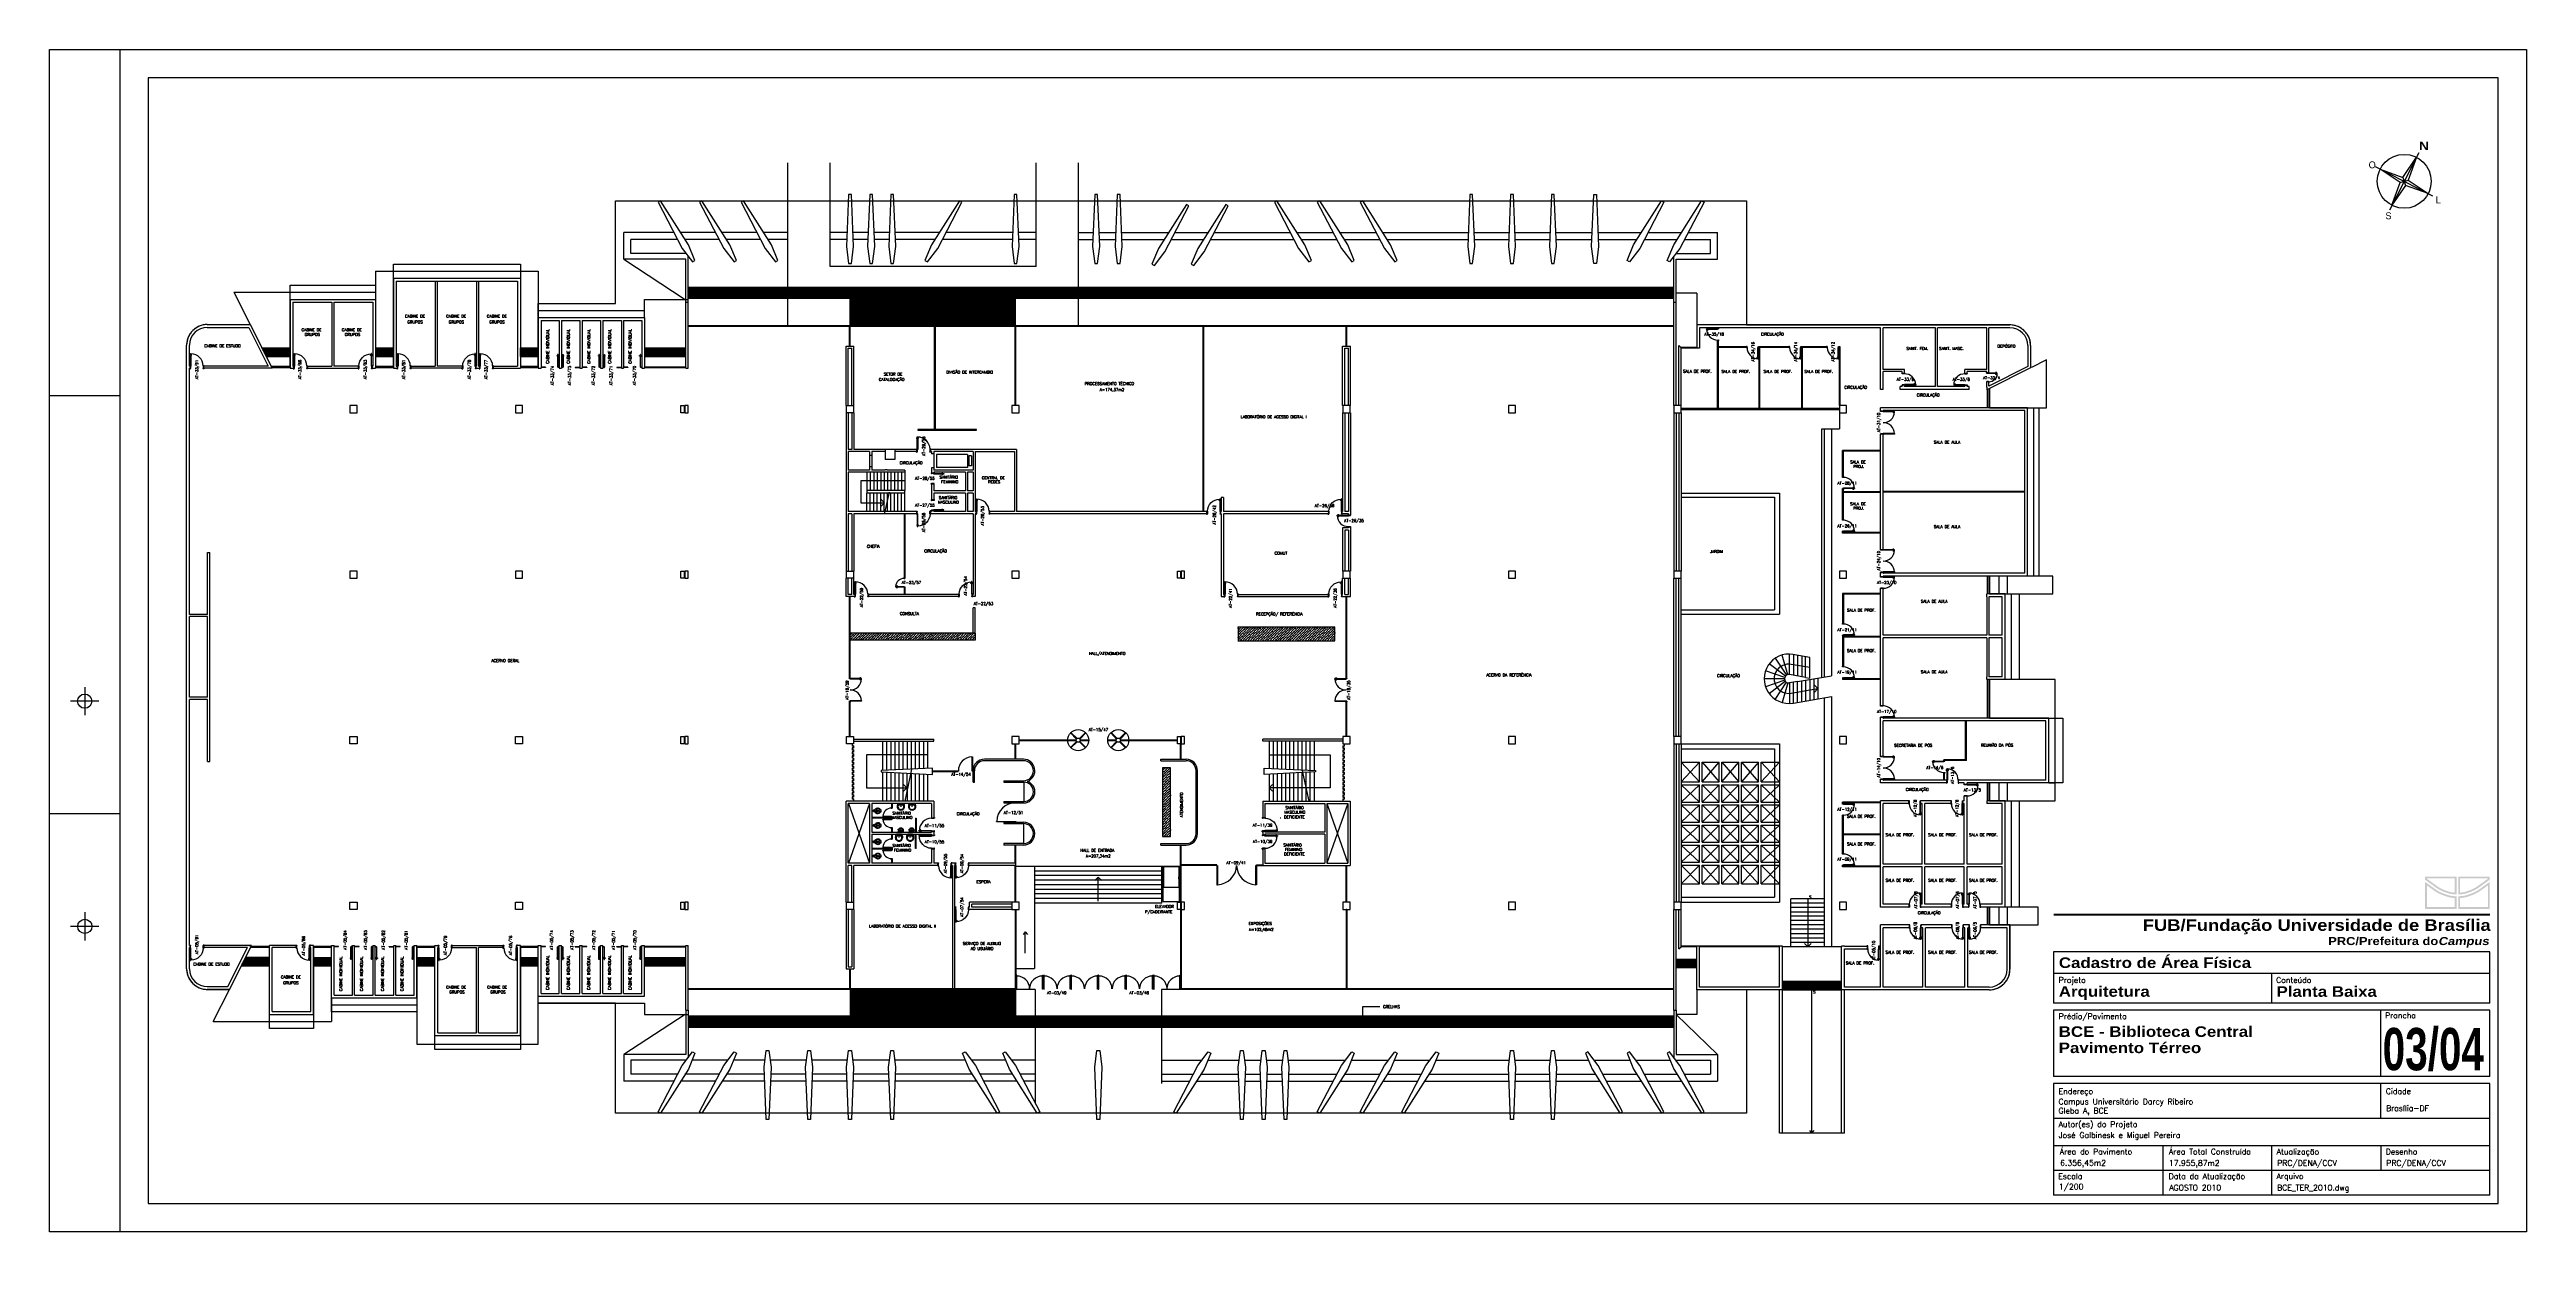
# Paper-space layout 'Layout1' of a CAD drawing. Extents: x 4.146 to 5.026, y 3.301 to 3.73.
# The model-space entities are those that its viewports show. They can reach past a viewport. Long polylines and large blocks are cut down to what shows.
import ezdxf
from ezdxf.enums import TextEntityAlignment as Align

# ---------------------------------------------------------------- set-up
doc = ezdxf.new("R2010")
doc.units = 0
doc.header["$LTSCALE"] = 0.01
doc.header["$MEASUREMENT"] = 0
doc.linetypes.add('CENTER2', pattern=[1.125, 0.75, -0.125, 0.125, -0.125])
doc.linetypes.add('HIDDEN', pattern=[0.375, 0.25, -0.125])
doc.layers.get('0').update_dxf_attribs({"linetype": 'CONTINUOUS'})
for name, color, linetype in [('1', 1, 'CONTINUOUS'), ('2', 2, 'CONTINUOUS'), ('3', 2, 'CONTINUOUS'), ('6', 2, 'CONTINUOUS'), ('ALV', 2, 'CONTINUOUS'), ('CARIMBO', 6, 'CONTINUOUS'), ('DIV2', 1, 'CONTINUOUS'), ('ENDEREÇO', 2, 'CONTINUOUS'), ('MACANETA', 2, 'CONTINUOUS'), ('MARCO', 3, 'CONTINUOUS'), ('MARGEM', 1, 'CONTINUOUS'), ('PORTA', 3, 'CONTINUOUS'), ('PROJ', 1, 'HIDDEN'), ('SIMB', 1, 'CONTINUOUS'), ('TEXTO', 2, 'CONTINUOUS'), ('VP', 7, 'CONTINUOUS')]:
    doc.layers.add(name, color=color, linetype=linetype)
doc.layers.get('VP').freeze()
doc.styles.add('ARIAL', font='')
doc.styles.add('FONTE', font='FONTE.shx', dxfattribs={"height": 0.4})
doc.styles.add('ROMANS', font='romans', dxfattribs={"height": 0.002})
doc.styles.add('UNB-100', font='simplex.shx', dxfattribs={"height": 0.2})
doc.styles.add('UNB1-100', font='simplex.shx', dxfattribs={"height": 0.2})
doc.styles.get('ARIAL').set_extended_font_data('Arial Black')
doc.dimstyles.get("Standard").update_dxf_attribs({"dimtxt": 0.18, "dimasz": 0.18, "dimexe": 0.18, "dimexo": 0.0625, "dimgap": 0.09, "dimtad": 0, "dimtih": 1, "dimtoh": 1, "dimdec": 4, "dimzin": 0, "dimdsep": 46, "dimtxsty": 'Standard', "dimcen": 0.09, "dimadec": 0, "dimazin": 0, "dimtfac": 1, "dimtdec": 4, "dimtofl": 0, "dimtmove": 0, "dimatfit": 3, "dimfxl": 1, "dimtolj": 1, "dimtzin": 0, "dimarcsym": 0})

# ---------------------------------------------------------------- blocks, each defined once
blk = doc.blocks.new('A2-EXT')
at = {"layer": 'MARGEM'}
for p, q in [((0.061, 0.42), (0.061, 0)), ((0.061, 0.297), (0.036, 0.297)), ((0.0535, 0.1885), (0.0435, 0.1885)), ((0.0485, 0.1935), (0.0485, 0.1835)), ((0.061, 0.1485), (0.036, 0.1485)), ((0.0535, 0.1085), (0.0435, 0.1085)), ((0.0485, 0.1135), (0.0485, 0.1035))]:
    blk.add_line(p, q, dxfattribs=at)
blk.add_lwpolyline([(0.036, 0.42), (0.916, 0.42), (0.916, 0), (0.036, 0)], close=True, dxfattribs=at)
at = {"layer": 'MARGEM', "color": 2}
blk.add_lwpolyline([(0.071, 0.01), (0.906, 0.01), (0.906, 0.41), (0.071, 0.41)], close=True, dxfattribs=at)
at = {"layer": 'MARGEM'}
for centre in [(0.04851, 0.1885), (0.04852, 0.1085)]:
    blk.add_circle(centre, 0.00253, dxfattribs=at)
blk = doc.blocks.new('CARIMBO_PRC')
at = {"layer": 'CARIMBO', "ltscale": 0.35}
h = blk.add_hatch(color=3, dxfattribs=at)
h.paths.add_polyline_path([(-0.02603, 0.11622), (-0.02603, 0.1151), (-0.02225, 0.11237, 0.084882), (-0.01843, 0.1105, 0.071064), (-0.01644, 0.10996, 0.025886), (-0.01486, 0.10984), (-0.01486, 0.11622)])
h.paths.add_polyline_path([(-0.0155, 0.11558), (-0.0155, 0.11051, -0.014774), (-0.01636, 0.11059, -0.072515), (-0.01821, 0.1111, -0.085705), (-0.02188, 0.11289), (-0.02539, 0.11543), (-0.02539, 0.11558)], flags=16)
h = blk.add_hatch(color=3, dxfattribs=at)
h.paths.add_polyline_path([(-0.00305, 0.11622), (-0.01422, 0.11622), (-0.01422, 0.10984, 0.025886), (-0.01264, 0.10996, 0.071064), (-0.01065, 0.1105, 0.084882), (-0.00683, 0.11237), (-0.00305, 0.1151)])
h.paths.add_polyline_path([(-0.00369, 0.11558), (-0.00369, 0.11543), (-0.00721, 0.11289, -0.085705), (-0.01087, 0.1111, -0.072515), (-0.01272, 0.11059, -0.014774), (-0.01358, 0.11051), (-0.01358, 0.11558)], flags=16)
h = blk.add_hatch(color=3, dxfattribs=at)
h.paths.add_polyline_path([(-0.02603, 0.10473), (-0.01486, 0.10473), (-0.01486, 0.1092, -0.026094), (-0.01652, 0.10932, -0.069824), (-0.01865, 0.1099, -0.084152), (-0.02262, 0.11185), (-0.02603, 0.11432)])
h.paths.add_polyline_path([(-0.02539, 0.11307), (-0.023, 0.11134, 0.0835), (-0.01886, 0.1093, 0.068753), (-0.0166, 0.10869, 0.016659), (-0.0155, 0.10859), (-0.0155, 0.10537), (-0.02539, 0.10537)], flags=16)
h = blk.add_hatch(color=3, dxfattribs=at)
h.paths.add_polyline_path([(-0.00305, 0.11432), (-0.00646, 0.11185, -0.084152), (-0.01044, 0.1099, -0.069824), (-0.01256, 0.10932, -0.026094), (-0.01422, 0.1092), (-0.01422, 0.10473), (-0.00305, 0.10473)])
h.paths.add_polyline_path([(-0.00369, 0.11307), (-0.00369, 0.10537), (-0.01358, 0.10537), (-0.01358, 0.10859, 0.016659), (-0.01248, 0.10869, 0.068753), (-0.01022, 0.1093, 0.0835), (-0.00609, 0.11134)], flags=16)
at = {"layer": 'CARIMBO', "color": 2}
for p, q in [((-0.003, 0.08946), (-0.158, 0.08946)), ((-0.158, 0.08946), (-0.158, 0.07127)), ((-0.003, 0.07127), (-0.003, 0.08946)), ((-0.158, 0.08193), (-0.003, 0.08193)), ((-0.0805, 0.07127), (-0.0805, 0.08193)), ((-0.003, 0.07127), (-0.158, 0.07127)), ((-0.003, 0.06877), (-0.158, 0.06877)), ((-0.158, 0.06877), (-0.158, 0.04521)), ((-0.04175, 0.04521), (-0.04175, 0.06877)), ((-0.003, 0.04521), (-0.003, 0.06877)), ((-0.003, 0.04521), (-0.158, 0.04521)), ((-0.003, 0.04271), (-0.158, 0.04271)), ((-0.158, 0.04271), (-0.158, 0.003)), ((-0.04175, 0.03021), (-0.04175, 0.04271)), ((-0.003, 0.003), (-0.003, 0.04271)), ((-0.003, 0.03021), (-0.158, 0.03021)), ((-0.003, 0.0205), (-0.158, 0.0205)), ((-0.11925, 0.0205), (-0.11925, 0.003)), ((-0.0805, 0.003), (-0.0805, 0.0205)), ((-0.04175, 0.0205), (-0.04175, 0.01175)), ((-0.003, 0.01175), (-0.158, 0.01175)), ((-0.003, 0.003), (-0.158, 0.003)), ((0, 0), (0, 0))]:
    blk.add_line(p, q, dxfattribs=at)
at = {"layer": 'CARIMBO', "color": 3, "ltscale": 0.35, "const_width": 0.000688}
blk.add_lwpolyline([(-0.00293, 0.10271), (-0.15797, 0.10271)], dxfattribs=at)
at = {"layer": 'CARIMBO', "color": 3, "ltscale": 0.35, "style": 'ARIAL'}
for s, height, p in [('FUB/Fundação Universidade de Brasília', 0.0040796, (-0.00271, 0.09691)), ('PRC/Prefeitura do', 0.0028557, (-0.02135, 0.09186))]:
    blk.add_text(s, height=height, dxfattribs=at).set_placement(p, align=Align.RIGHT)
at = {"layer": 'CARIMBO', "color": 3, "ltscale": 0.35, "style": 'ARIAL', "oblique": 10}
blk.add_text('Campus', height=0.002856, dxfattribs=at).set_placement((-0.00336, 0.09186), align=Align.RIGHT)
at = {"layer": 'CARIMBO', "color": 2, "style": 'ROMANS'}
for s, p in [('Projeto', (-0.1562, 0.07845)), ('Conteúdo', (-0.07893, 0.07844)), ('Prédio/Pavimento', (-0.1562, 0.06556)), ('Prancha', (-0.04025, 0.06586)), ('Endereço', (-0.1562, 0.03892)), ('Cidade', (-0.03995, 0.03892)), ('Autor(es) do Projeto', (-0.1562, 0.02721)), ('Área do Pavimento', (-0.15579, 0.01749)), ('Área Total Construída', (-0.11704, 0.01749)), ('Atualização', (-0.07875, 0.01747)), ('Desenho', (-0.04, 0.01747)), ('Escala', (-0.15634, 0.00874)), ('Data da Atualização', (-0.11712, 0.00874)), ('Arquivo', (-0.07879, 0.00876))]:
    blk.add_text(s, height=0.002, dxfattribs=at).set_placement(p)
at = {"layer": 'CARIMBO', "color": 4, "style": 'ROMANS'}
blk.add_text('PRC/DENA/CCV', height=0.002, dxfattribs=at).set_placement((-0.07854, 0.01344))
at = {"layer": 'CARIMBO', "color": 3, "style": 'ARIAL', "flags": 12}
for tag, p in [('TIPOPRANCHA', (-0.15615, 0.08372)), ('PROJETO', (-0.15615, 0.07351)), ('CONTEUDO', (-0.07879, 0.07349)), ('EDIFICIO1', (-0.15618, 0.05925)), ('EDIFICIO2', (-0.15618, 0.05349)), ('PAVIMENTO', (-0.15618, 0.0478))]:
    blk.add_attdef(tag, p, '', height=0.00375, dxfattribs=at)
at = {"layer": 'CARIMBO', "color": 3, "style": 'ARIAL', "width": 0.6, "flags": 12}
blk.add_attdef('PRA', (-0.0411, 0.04741), '', height=0.015, dxfattribs=at)
at = {"layer": 'CARIMBO', "color": 4, "style": 'ROMANS', "flags": 12}
for tag, p in [('END1', (-0.15624, 0.03527)), ('END2', (-0.15624, 0.03203)), ('CIDADE', (-0.03989, 0.03289)), ('AUTOR', (-0.15618, 0.02335)), ('AREAPAV', (-0.15567, 0.01349)), ('AREATOT', (-0.11701, 0.01344)), ('DESENHO', (-0.03979, 0.01344)), ('ESCALA', (-0.15614, 0.00506)), ('DATA', (-0.11691, 0.00469)), ('ARQUIVO', (-0.07858, 0.00469))]:
    blk.add_attdef(tag, p, '', height=0.002, dxfattribs=at)
blk = doc.blocks.new('Norte')
at = {"layer": 'SIMB'}
for p, q in [((0.00521, 0.01018), (-0.00521, -0.01018)), ((0.01018, -0.00521), (-0.01018, 0.00521)), ((-0.00143, -0.00046), (0.00143, 0.00046)), ((-0.00046, 0.00143), (0.00046, -0.00143))]:
    blk.add_line(p, q, dxfattribs=at)
at = {"layer": 'SIMB', "color": 3}
for p, q in [((-0.00143, -0.00046), (-0.0085, 0.00436)), ((-0.0085, 0.00436), (-0.00046, 0.00143)), ((-0.00046, 0.00143), (0.00438, 0.00855)), ((0.00438, 0.00855), (0.00143, 0.00046)), ((0.00143, 0.00046), (0.00854, -0.00437)), ((-0.00435, -0.0085), (-0.00143, -0.00046)), ((0.00046, -0.00143), (-0.00435, -0.0085)), ((0.00854, -0.00437), (0.00046, -0.00143))]:
    blk.add_line(p, q, dxfattribs=at)
at = {"layer": 'SIMB'}
blk.add_circle((0.00003, 0.00002), 0.00958, dxfattribs=at)
at = {"layer": 'CARIMBO', "color": 3, "ltscale": 0.35, "style": 'ARIAL'}
blk.add_text('N', height=0.003, dxfattribs=at).set_placement((0.00705, 0.0111), align=Align.CENTER)
at = {"layer": 'SIMB', "color": 3, "style": 'FONTE'}
for s, p in [('O', (-0.01136, 0.00466)), ('L', (0.01212, -0.0078)), ('S', (-0.00557, -0.01344))]:
    blk.add_text(s, height=0.00243, dxfattribs=at).set_placement(p, align=Align.CENTER)
blk = doc.blocks.new('*X0')
at = {"color": 0}
for p, q in [((4.02, 13.39), (4.02, 13.56)), ((4.11, 13.39), (4.11, 13.73)), ((4.2, 13.39), (4.2, 13.9)), ((4.29, 13.39), (4.29, 13.99)), ((4.37, 13.39), (4.37, 13.99)), ((4.46, 13.39), (4.46, 13.99)), ((4.55, 13.39), (4.55, 13.99)), ((4.64, 13.39), (4.64, 13.99)), ((4.72, 13.39), (4.72, 13.99)), ((4.81, 13.39), (4.81, 13.99)), ((4.9, 13.39), (4.9, 13.99)), ((4.99, 13.39), (4.99, 13.99)), ((5.07, 13.39), (5.07, 13.99)), ((5.16, 13.39), (5.16, 13.99)), ((5.25, 13.39), (5.25, 13.99)), ((5.34, 13.39), (5.34, 13.99)), ((5.42, 13.39), (5.42, 13.99)), ((5.51, 13.39), (5.51, 13.99)), ((5.6, 13.39), (5.6, 13.99)), ((5.69, 13.39), (5.69, 13.99)), ((5.77, 13.39), (5.77, 13.99)), ((5.86, 13.39), (5.86, 13.99))]:
    blk.add_line(p, q, dxfattribs=at)
blk = doc.blocks.new('*X1')
at = {"color": 0}
for p, q in [((9.1, 13.39), (9.1, 13.99)), ((9.19, 13.39), (9.19, 13.99)), ((9.27, 13.39), (9.27, 13.99)), ((9.36, 13.39), (9.36, 13.99)), ((9.45, 13.39), (9.45, 13.99)), ((9.54, 13.39), (9.54, 13.99)), ((9.62, 13.39), (9.62, 13.99)), ((9.71, 13.39), (9.71, 13.99)), ((9.8, 13.39), (9.8, 13.99)), ((9.89, 13.39), (9.89, 13.99)), ((9.97, 13.39), (9.97, 13.99)), ((10.06, 13.39), (10.06, 13.99)), ((10.15, 13.39), (10.15, 13.99)), ((10.24, 13.39), (10.24, 13.99)), ((10.32, 13.39), (10.32, 13.99))]:
    blk.add_line(p, q, dxfattribs=at)
blk = doc.blocks.new('*X2')
at = {"color": 0}
for p, q in [((16.45, 13.39), (16.45, 13.99)), ((16.54, 13.39), (16.54, 13.99)), ((16.62, 13.39), (16.62, 13.99)), ((16.71, 13.39), (16.71, 13.99)), ((16.8, 13.39), (16.8, 13.99)), ((16.89, 13.39), (16.89, 13.99)), ((16.98, 13.39), (16.98, 13.99)), ((17.06, 13.39), (17.06, 13.99)), ((17.15, 13.39), (17.15, 13.99)), ((17.24, 13.39), (17.24, 13.99)), ((17.32, 13.39), (17.32, 13.99)), ((17.41, 13.39), (17.41, 13.99)), ((17.5, 13.39), (17.5, 13.99)), ((17.59, 13.39), (17.59, 13.99)), ((17.68, 13.39), (17.68, 13.99)), ((23.8, 13.39), (23.8, 13.99)), ((23.89, 13.39), (23.89, 13.99)), ((23.97, 13.39), (23.97, 13.99)), ((24.06, 13.39), (24.06, 13.99)), ((24.15, 13.39), (24.15, 13.99)), ((24.24, 13.39), (24.24, 13.99)), ((24.32, 13.39), (24.32, 13.99)), ((24.41, 13.39), (24.41, 13.99)), ((24.5, 13.39), (24.5, 13.99)), ((24.59, 13.39), (24.59, 13.99)), ((24.67, 13.39), (24.67, 13.99)), ((24.76, 13.39), (24.76, 13.99)), ((24.85, 13.39), (24.85, 13.99)), ((24.94, 13.39), (24.94, 13.99)), ((25.02, 13.39), (25.02, 13.99)), ((32.64, 13.39), (32.64, 13.99)), ((32.72, 13.39), (32.72, 13.99)), ((32.81, 13.39), (32.81, 13.99)), ((32.9, 13.39), (32.9, 13.99)), ((32.99, 13.39), (32.99, 13.99)), ((33.08, 13.39), (33.08, 13.99)), ((33.16, 13.39), (33.16, 13.99)), ((33.25, 13.39), (33.25, 13.99)), ((33.34, 13.39), (33.34, 13.99)), ((33.42, 13.39), (33.42, 13.99)), ((33.51, 13.39), (33.51, 13.99)), ((33.6, 13.39), (33.6, 13.99)), ((33.69, 13.39), (33.69, 13.99)), ((33.77, 13.39), (33.77, 13.99)), ((33.86, 13.39), (33.86, 13.99)), ((33.95, 13.39), (33.95, 13.99)), ((34.04, 13.39), (34.04, 13.99)), ((34.12, 13.39), (34.12, 13.99)), ((34.21, 13.39), (34.21, 13.99)), ((34.3, 13.39), (34.3, 13.99)), ((34.39, 13.39), (34.39, 13.99)), ((34.47, 13.39), (34.47, 13.99)), ((34.56, 13.39), (34.56, 13.99)), ((34.65, 13.39), (34.65, 13.99)), ((34.74, 13.39), (34.74, 13.99)), ((34.83, 13.39), (34.83, 13.99)), ((34.91, 13.39), (34.91, 13.99)), ((35, 13.39), (35, 13.99)), ((35.09, 13.39), (35.09, 13.99)), ((35.17, 13.39), (35.17, 13.99)), ((35.26, 13.39), (35.26, 13.99)), ((35.35, 13.39), (35.35, 13.99)), ((35.44, 13.39), (35.44, 13.99)), ((35.52, 13.39), (35.52, 13.99))]:
    blk.add_line(p, q, dxfattribs=at)
blk = doc.blocks.new('*X3')
at = {"color": 0}
for p, q in [((5.42, 57.27), (5.42, 57.3)), ((5.51, 57.1), (5.51, 57.3)), ((5.6, 56.93), (5.6, 57.3)), ((5.69, 56.75), (5.69, 57.3)), ((5.77, 56.7), (5.77, 57.3)), ((5.86, 56.7), (5.86, 57.3)), ((5.95, 56.7), (5.95, 57.3)), ((6.04, 56.7), (6.04, 57.3)), ((6.12, 56.7), (6.12, 57.3)), ((6.21, 56.7), (6.21, 57.3)), ((6.3, 56.7), (6.3, 57.3)), ((6.39, 56.7), (6.39, 57.3)), ((6.47, 56.7), (6.47, 57.3)), ((6.56, 56.7), (6.56, 57.3)), ((6.65, 56.7), (6.65, 57.3)), ((6.74, 56.7), (6.74, 57.3)), ((6.82, 56.7), (6.82, 57.3)), ((6.91, 56.7), (6.91, 57.3)), ((7, 56.7), (7, 57.3)), ((7.09, 56.7), (7.09, 57.3)), ((7.17, 56.7), (7.17, 57.3)), ((7.26, 56.7), (7.26, 57.3)), ((7.35, 56.7), (7.35, 57.3)), ((13.56, 56.7), (13.56, 57.3)), ((13.65, 56.7), (13.65, 57.3)), ((13.74, 56.7), (13.74, 57.3)), ((13.82, 56.7), (13.82, 57.3)), ((13.91, 56.7), (13.91, 57.3)), ((14, 56.7), (14, 57.3)), ((14.09, 56.7), (14.09, 57.3)), ((14.18, 56.7), (14.18, 57.3)), ((14.26, 56.7), (14.26, 57.3)), ((14.35, 56.7), (14.35, 57.3)), ((14.44, 56.7), (14.44, 57.3)), ((14.53, 56.7), (14.53, 57.3)), ((14.61, 56.7), (14.61, 57.3)), ((14.7, 56.7), (14.7, 57.3)), ((23.8, 56.7), (23.8, 57.3)), ((23.89, 56.7), (23.89, 57.3)), ((23.97, 56.7), (23.97, 57.3)), ((24.06, 56.7), (24.06, 57.3)), ((24.15, 56.7), (24.15, 57.3)), ((24.24, 56.7), (24.24, 57.3)), ((24.32, 56.7), (24.32, 57.3)), ((24.41, 56.7), (24.41, 57.3)), ((24.5, 56.7), (24.5, 57.3)), ((24.59, 56.7), (24.59, 57.3)), ((24.67, 56.7), (24.67, 57.3)), ((24.76, 56.7), (24.76, 57.3)), ((24.85, 56.7), (24.85, 57.3)), ((24.94, 56.7), (24.94, 57.3)), ((25.02, 56.7), (25.02, 57.3)), ((32.64, 56.7), (32.64, 57.3)), ((32.72, 56.7), (32.72, 57.3)), ((32.81, 56.7), (32.81, 57.3)), ((32.9, 56.7), (32.9, 57.3)), ((32.99, 56.7), (32.99, 57.3)), ((33.08, 56.7), (33.08, 57.3)), ((33.16, 56.7), (33.16, 57.3)), ((33.25, 56.7), (33.25, 57.3)), ((33.34, 56.7), (33.34, 57.3)), ((33.42, 56.7), (33.42, 57.3)), ((33.51, 56.7), (33.51, 57.3)), ((33.6, 56.7), (33.6, 57.3)), ((33.69, 56.7), (33.69, 57.3)), ((33.77, 56.7), (33.77, 57.3)), ((33.86, 56.7), (33.86, 57.3)), ((33.95, 56.7), (33.95, 57.3)), ((34.04, 56.7), (34.04, 57.3)), ((34.12, 56.7), (34.12, 57.3)), ((34.21, 56.7), (34.21, 57.3)), ((34.3, 56.7), (34.3, 57.3)), ((34.39, 56.7), (34.39, 57.3)), ((34.47, 56.7), (34.47, 57.3)), ((34.56, 56.7), (34.56, 57.3)), ((34.65, 56.7), (34.65, 57.3)), ((34.74, 56.7), (34.74, 57.3)), ((34.83, 56.7), (34.83, 57.3)), ((34.91, 56.7), (34.91, 57.3)), ((35, 56.7), (35, 57.3)), ((35.09, 56.7), (35.09, 57.3)), ((35.17, 56.7), (35.17, 57.3)), ((35.26, 56.7), (35.26, 57.3)), ((35.35, 56.7), (35.35, 57.3)), ((35.44, 56.7), (35.44, 57.3)), ((35.52, 56.7), (35.52, 57.3))]:
    blk.add_line(p, q, dxfattribs=at)
blk = doc.blocks.new('*X4')
at = {"color": 0}
for p, q in [((47.25, 9.01), (47.25, 11.71)), ((47.34, 9.01), (47.34, 11.71)), ((47.42, 9.01), (47.42, 11.71)), ((47.51, 9.01), (47.51, 11.71)), ((47.6, 9.01), (47.6, 11.71)), ((47.69, 9.01), (47.69, 11.71)), ((47.77, 9.01), (47.77, 11.71)), ((47.86, 9.01), (47.86, 11.71)), ((47.95, 9.01), (47.95, 11.71)), ((48.04, 9.01), (48.04, 11.71)), ((48.12, 9.01), (48.12, 11.71)), ((48.21, 9.01), (48.21, 11.71)), ((48.3, 9.01), (48.3, 11.71)), ((48.39, 9.01), (48.39, 11.71)), ((48.47, 9.01), (48.47, 11.71)), ((48.56, 9.01), (48.56, 11.71)), ((48.65, 9.01), (48.65, 11.71)), ((48.74, 9.01), (48.74, 11.71)), ((48.82, 9.01), (48.82, 11.71)), ((48.91, 9.01), (48.91, 11.71)), ((49, 9.01), (49, 11.71)), ((49.09, 9.01), (49.09, 11.71)), ((49.17, 9.01), (49.17, 11.71)), ((49.26, 9.01), (49.26, 11.71)), ((49.35, 9.01), (49.35, 11.71)), ((49.44, 9.01), (49.44, 11.71)), ((49.52, 9.01), (49.52, 11.71)), ((49.61, 9.01), (49.61, 11.71)), ((49.7, 9.01), (49.7, 11.71)), ((49.79, 9.01), (49.79, 11.71)), ((49.87, 9.01), (49.87, 11.71)), ((49.96, 9.01), (49.96, 11.71)), ((50.05, 9.01), (50.05, 11.71)), ((50.14, 9.01), (50.14, 11.71)), ((50.22, 9.01), (50.22, 11.71)), ((50.31, 9.01), (50.31, 11.71)), ((50.4, 9.01), (50.4, 11.71)), ((50.49, 9.01), (50.49, 11.71)), ((50.57, 9.01), (50.57, 11.71)), ((50.66, 9.01), (50.66, 11.71)), ((50.75, 9.01), (50.75, 11.71)), ((50.84, 9.01), (50.84, 11.71)), ((50.92, 9.01), (50.92, 11.71)), ((51.01, 9.01), (51.01, 11.71)), ((51.1, 9.01), (51.1, 11.71)), ((51.19, 9.01), (51.19, 11.71)), ((51.27, 9.01), (51.27, 11.71)), ((51.36, 9.01), (51.36, 11.71)), ((51.45, 9.01), (51.45, 11.71)), ((51.54, 9.01), (51.54, 11.71)), ((51.62, 9.01), (51.62, 11.71)), ((51.71, 9.01), (51.71, 11.71)), ((51.8, 9.01), (51.8, 11.71)), ((51.89, 9.01), (51.89, 11.71)), ((51.97, 9.01), (51.97, 11.71)), ((52.06, 9.01), (52.06, 11.71)), ((52.15, 9.01), (52.15, 11.71)), ((52.24, 9.01), (52.24, 11.71)), ((52.32, 9.01), (52.32, 11.71)), ((52.41, 9.01), (52.41, 11.71)), ((52.5, 9.01), (52.5, 11.71)), ((52.59, 9.01), (52.59, 11.71)), ((52.67, 9.01), (52.67, 11.71)), ((52.76, 9.01), (52.76, 11.71)), ((52.85, 9.01), (52.85, 11.71)), ((52.94, 9.01), (52.94, 11.71)), ((53.02, 9.01), (53.02, 11.71)), ((53.11, 9.01), (53.11, 11.71)), ((53.2, 9.01), (53.2, 11.71)), ((53.29, 9.01), (53.29, 11.71)), ((53.37, 9.01), (53.37, 11.71)), ((53.46, 9.01), (53.46, 11.71)), ((53.55, 9.01), (53.55, 11.71)), ((53.64, 9.01), (53.64, 11.71)), ((53.72, 9.01), (53.72, 11.71)), ((53.81, 9.01), (53.81, 11.71)), ((53.9, 9.01), (53.9, 11.71)), ((53.99, 9.01), (53.99, 11.71)), ((54.07, 9.01), (54.07, 11.71)), ((54.16, 9.01), (54.16, 11.71)), ((54.25, 9.01), (54.25, 11.71)), ((54.34, 9.01), (54.34, 11.71)), ((54.42, 9.01), (54.42, 11.71)), ((54.51, 9.01), (54.51, 11.71)), ((54.6, 9.01), (54.6, 11.71)), ((54.69, 9.01), (54.69, 11.71)), ((54.77, 9.01), (54.77, 11.71)), ((54.86, 9.01), (54.86, 11.71)), ((54.95, 9.01), (54.95, 11.71)), ((55.04, 9.01), (55.04, 11.71)), ((55.12, 9.01), (55.12, 11.71)), ((55.21, 9.01), (55.21, 11.71)), ((55.3, 9.01), (55.3, 11.71)), ((55.39, 9.01), (55.39, 11.71)), ((55.47, 9.01), (55.47, 11.71)), ((55.56, 9.01), (55.56, 11.71)), ((55.65, 9.01), (55.65, 11.71)), ((55.74, 9.01), (55.74, 11.71)), ((55.82, 9.01), (55.82, 11.71)), ((55.91, 9.01), (55.91, 11.71)), ((56, 9.01), (56, 11.71)), ((56.09, 9.01), (56.09, 11.71)), ((56.17, 9.01), (56.17, 11.71)), ((56.26, 9.01), (56.26, 11.71)), ((56.35, 9.01), (56.35, 11.71)), ((56.44, 9.01), (56.44, 11.71)), ((56.52, 9.01), (56.52, 11.71)), ((56.61, 9.01), (56.61, 11.71)), ((56.7, 9.01), (56.7, 11.71)), ((56.79, 9.01), (56.79, 11.71)), ((56.87, 9.01), (56.87, 11.71)), ((56.96, 9.01), (56.96, 11.71)), ((57.05, 9.01), (57.05, 11.71)), ((57.14, 9.01), (57.14, 11.71)), ((57.22, 9.01), (57.22, 11.71)), ((57.31, 9.01), (57.31, 11.71)), ((57.4, 9.01), (57.4, 11.71)), ((57.49, 9.01), (57.49, 11.71)), ((57.57, 9.01), (57.57, 11.71)), ((57.66, 9.01), (57.66, 11.71)), ((57.75, 9.01), (57.75, 11.71)), ((57.84, 9.01), (57.84, 11.71)), ((57.92, 9.01), (57.92, 11.71)), ((58.01, 9.01), (58.01, 11.71)), ((58.1, 9.01), (58.1, 11.71)), ((58.19, 9.01), (58.19, 11.71)), ((58.27, 9.01), (58.27, 11.71)), ((58.36, 9.01), (58.36, 11.71)), ((58.45, 9.01), (58.45, 11.71)), ((58.54, 9.01), (58.54, 11.71)), ((58.62, 9.01), (58.62, 11.71)), ((58.71, 9.01), (58.71, 11.71)), ((58.8, 9.01), (58.8, 11.71)), ((58.89, 9.01), (58.89, 11.71)), ((35.79, 9.01), (35.79, 9.81)), ((35.87, 9.01), (35.87, 9.81)), ((35.96, 9.01), (35.96, 9.81)), ((36.05, 9.01), (36.05, 9.81)), ((36.14, 9.01), (36.14, 9.81)), ((36.22, 9.01), (36.22, 9.81)), ((36.31, 9.01), (36.31, 9.81)), ((36.4, 9.01), (36.4, 9.81)), ((36.49, 9.01), (36.49, 9.81)), ((36.57, 9.01), (36.57, 9.81)), ((36.66, 9.01), (36.66, 9.81)), ((36.75, 9.01), (36.75, 9.81)), ((36.84, 9.01), (36.84, 9.81)), ((36.92, 9.01), (36.92, 9.81)), ((37.01, 9.01), (37.01, 9.81)), ((37.1, 9.01), (37.1, 9.81)), ((37.19, 9.01), (37.19, 9.81)), ((37.27, 9.01), (37.27, 9.81)), ((37.36, 9.01), (37.36, 9.81)), ((37.45, 9.01), (37.45, 9.81)), ((37.54, 9.01), (37.54, 9.81)), ((37.62, 9.01), (37.62, 9.81)), ((37.71, 9.01), (37.71, 9.81)), ((37.8, 9.01), (37.8, 9.81)), ((37.89, 9.01), (37.89, 9.81)), ((37.97, 9.01), (37.97, 9.81)), ((38.06, 9.01), (38.06, 9.81)), ((38.15, 9.01), (38.15, 9.81)), ((38.24, 9.01), (38.24, 9.81)), ((38.32, 9.01), (38.32, 9.81)), ((38.41, 9.01), (38.41, 9.81)), ((38.5, 9.01), (38.5, 9.81)), ((38.59, 9.01), (38.59, 9.81)), ((38.67, 9.01), (38.67, 9.81)), ((38.76, 9.01), (38.76, 9.81)), ((38.85, 9.01), (38.85, 9.81)), ((38.94, 9.01), (38.94, 9.81)), ((39.02, 9.01), (39.02, 9.81)), ((39.11, 9.01), (39.11, 9.81)), ((39.2, 9.01), (39.2, 9.81)), ((39.29, 9.01), (39.29, 9.81)), ((39.37, 9.01), (39.37, 9.81)), ((39.46, 9.01), (39.46, 9.81)), ((39.55, 9.01), (39.55, 9.81)), ((39.64, 9.01), (39.64, 9.81)), ((39.72, 9.01), (39.72, 9.81)), ((39.81, 9.01), (39.81, 9.81)), ((39.9, 9.01), (39.9, 9.81)), ((39.99, 9.01), (39.99, 9.81)), ((40.07, 9.01), (40.07, 9.81)), ((40.16, 9.01), (40.16, 9.81)), ((40.25, 9.01), (40.25, 9.81)), ((40.34, 9.01), (40.34, 9.81)), ((40.42, 9.01), (40.42, 9.81)), ((40.51, 9.01), (40.51, 9.81)), ((40.6, 9.01), (40.6, 9.81)), ((40.69, 9.01), (40.69, 9.81)), ((40.77, 9.01), (40.77, 9.81)), ((40.86, 9.01), (40.86, 9.81)), ((40.95, 9.01), (40.95, 9.81)), ((41.04, 9.01), (41.04, 9.81)), ((41.12, 9.01), (41.12, 9.81)), ((41.21, 9.01), (41.21, 9.81)), ((41.3, 9.01), (41.3, 9.81)), ((41.39, 9.01), (41.39, 9.81)), ((41.47, 9.01), (41.47, 9.81)), ((41.56, 9.01), (41.56, 9.81)), ((41.65, 9.01), (41.65, 9.81)), ((41.74, 9.01), (41.74, 9.81)), ((41.82, 9.01), (41.82, 9.81)), ((41.91, 9.01), (41.91, 9.81)), ((42, 9.01), (42, 9.81)), ((42.09, 9.01), (42.09, 9.81)), ((42.17, 9.01), (42.17, 9.81)), ((42.26, 9.01), (42.26, 9.81)), ((42.35, 9.01), (42.35, 9.81)), ((42.44, 9.01), (42.44, 9.81)), ((42.52, 9.01), (42.52, 9.81)), ((42.61, 9.01), (42.61, 9.81)), ((42.7, 9.01), (42.7, 9.81)), ((42.79, 9.01), (42.79, 9.81)), ((42.87, 9.01), (42.87, 9.81)), ((42.96, 9.01), (42.96, 9.81)), ((43.05, 9.01), (43.05, 9.81)), ((43.14, 9.01), (43.14, 9.81)), ((43.22, 9.01), (43.22, 9.81)), ((43.31, 9.01), (43.31, 9.81)), ((43.4, 9.01), (43.4, 9.81)), ((43.49, 9.01), (43.49, 9.81)), ((43.57, 9.01), (43.57, 9.81)), ((43.66, 9.01), (43.66, 9.81)), ((43.75, 9.01), (43.75, 9.81)), ((43.84, 9.01), (43.84, 9.81)), ((43.92, 9.01), (43.92, 9.81)), ((44.01, 9.01), (44.01, 9.81)), ((44.1, 9.01), (44.1, 9.81)), ((44.19, 9.01), (44.19, 9.81)), ((44.27, 9.01), (44.27, 9.81)), ((44.36, 9.01), (44.36, 9.81)), ((44.45, 9.01), (44.45, 9.81)), ((44.54, 9.01), (44.54, 9.81)), ((44.62, 9.01), (44.62, 9.81)), ((44.71, 9.01), (44.71, 9.81)), ((44.8, 9.01), (44.8, 9.81)), ((44.89, 9.01), (44.89, 9.81)), ((44.97, 9.01), (44.97, 9.81)), ((45.06, 9.01), (45.06, 9.81)), ((45.15, 9.01), (45.15, 9.81)), ((45.24, 9.01), (45.24, 9.81)), ((45.32, 9.01), (45.32, 9.81)), ((45.41, 9.01), (45.41, 9.81)), ((45.5, 9.01), (45.5, 9.81)), ((45.59, 9.01), (45.59, 9.81)), ((45.67, 9.01), (45.67, 9.81)), ((45.76, 9.01), (45.76, 9.81)), ((45.85, 9.01), (45.85, 9.81)), ((45.94, 9.01), (45.94, 9.81)), ((46.02, 9.01), (46.02, 9.81)), ((46.11, 9.01), (46.11, 9.81)), ((46.2, 9.01), (46.2, 9.81)), ((46.29, 9.01), (46.29, 9.81)), ((46.37, 9.01), (46.37, 9.81)), ((46.46, 9.01), (46.46, 9.81)), ((46.55, 9.01), (46.55, 9.81)), ((46.64, 9.01), (46.64, 9.81)), ((46.72, 9.01), (46.72, 9.81)), ((46.81, 9.01), (46.81, 9.81)), ((46.9, 9.01), (46.9, 9.81)), ((46.99, 9.01), (46.99, 9.81)), ((47.07, 9.01), (47.07, 9.81)), ((47.16, 9.01), (47.16, 9.81)), ((58.97, 9.01), (58.97, 9.81)), ((59.06, 9.01), (59.06, 9.81)), ((59.15, 9.01), (59.15, 9.81)), ((59.24, 9.01), (59.24, 9.81)), ((59.32, 9.01), (59.32, 9.81)), ((59.41, 9.01), (59.41, 9.81)), ((59.5, 9.01), (59.5, 9.81)), ((59.59, 9.01), (59.59, 9.81)), ((59.67, 9.01), (59.67, 9.81)), ((59.76, 9.01), (59.76, 9.81)), ((59.85, 9.01), (59.85, 9.81)), ((59.94, 9.01), (59.94, 9.81)), ((60.02, 9.01), (60.02, 9.81)), ((60.11, 9.01), (60.11, 9.81)), ((60.2, 9.01), (60.2, 9.81)), ((60.29, 9.01), (60.29, 9.81)), ((60.37, 9.01), (60.37, 9.81)), ((60.46, 9.01), (60.46, 9.81)), ((60.55, 9.01), (60.55, 9.81)), ((60.64, 9.01), (60.64, 9.81)), ((60.72, 9.01), (60.72, 9.81)), ((60.81, 9.01), (60.81, 9.81)), ((60.9, 9.01), (60.9, 9.81)), ((60.99, 9.01), (60.99, 9.81)), ((61.07, 9.01), (61.07, 9.81)), ((61.16, 9.01), (61.16, 9.81)), ((61.25, 9.01), (61.25, 9.81)), ((61.34, 9.01), (61.34, 9.81)), ((61.42, 9.01), (61.42, 9.81)), ((61.51, 9.01), (61.51, 9.81)), ((61.6, 9.01), (61.6, 9.81)), ((61.69, 9.01), (61.69, 9.81)), ((61.77, 9.01), (61.77, 9.81)), ((61.86, 9.01), (61.86, 9.81)), ((61.95, 9.01), (61.95, 9.81)), ((62.04, 9.01), (62.04, 9.81)), ((62.12, 9.01), (62.12, 9.81)), ((62.21, 9.01), (62.21, 9.81)), ((62.3, 9.01), (62.3, 9.81)), ((62.39, 9.01), (62.39, 9.81)), ((62.47, 9.01), (62.47, 9.81)), ((62.56, 9.01), (62.56, 9.81)), ((62.65, 9.01), (62.65, 9.81)), ((62.74, 9.01), (62.74, 9.81)), ((62.82, 9.01), (62.82, 9.81)), ((62.91, 9.01), (62.91, 9.81)), ((63, 9.01), (63, 9.81)), ((63.09, 9.01), (63.09, 9.81)), ((63.17, 9.01), (63.17, 9.81)), ((63.26, 9.01), (63.26, 9.81)), ((63.35, 9.01), (63.35, 9.81)), ((63.44, 9.01), (63.44, 9.81)), ((63.52, 9.01), (63.52, 9.81)), ((63.61, 9.01), (63.61, 9.81)), ((63.7, 9.01), (63.7, 9.81)), ((63.79, 9.01), (63.79, 9.81)), ((63.87, 9.01), (63.87, 9.81)), ((63.96, 9.01), (63.96, 9.81)), ((64.05, 9.01), (64.05, 9.81)), ((64.14, 9.01), (64.14, 9.81)), ((64.22, 9.01), (64.22, 9.81)), ((64.31, 9.01), (64.31, 9.81)), ((64.4, 9.01), (64.4, 9.81)), ((64.49, 9.01), (64.49, 9.81)), ((64.57, 9.01), (64.57, 9.81)), ((64.66, 9.01), (64.66, 9.81)), ((64.75, 9.01), (64.75, 9.81)), ((64.84, 9.01), (64.84, 9.81)), ((64.92, 9.01), (64.92, 9.81)), ((65.01, 9.01), (65.01, 9.81)), ((65.1, 9.01), (65.1, 9.81)), ((65.19, 9.01), (65.19, 9.81)), ((65.27, 9.01), (65.27, 9.81)), ((65.36, 9.01), (65.36, 9.81)), ((65.45, 9.01), (65.45, 9.81)), ((65.54, 9.01), (65.54, 9.81)), ((65.62, 9.01), (65.62, 9.81)), ((65.71, 9.01), (65.71, 9.81)), ((65.8, 9.01), (65.8, 9.81)), ((65.89, 9.01), (65.89, 9.81)), ((65.97, 9.01), (65.97, 9.81)), ((66.06, 9.01), (66.06, 9.81)), ((66.15, 9.01), (66.15, 9.81)), ((66.24, 9.01), (66.24, 9.81)), ((66.32, 9.01), (66.32, 9.81)), ((66.41, 9.01), (66.41, 9.81)), ((66.5, 9.01), (66.5, 9.81)), ((66.59, 9.01), (66.59, 9.81)), ((66.67, 9.01), (66.67, 9.81)), ((66.76, 9.01), (66.76, 9.81)), ((66.85, 9.01), (66.85, 9.81)), ((66.94, 9.01), (66.94, 9.81)), ((67.02, 9.01), (67.02, 9.81)), ((67.11, 9.01), (67.11, 9.81)), ((67.2, 9.01), (67.2, 9.81)), ((67.29, 9.01), (67.29, 9.81)), ((67.37, 9.01), (67.37, 9.81)), ((67.46, 9.01), (67.46, 9.81)), ((67.55, 9.01), (67.55, 9.81)), ((67.64, 9.01), (67.64, 9.81)), ((67.72, 9.01), (67.72, 9.81)), ((67.81, 9.01), (67.81, 9.81)), ((67.9, 9.01), (67.9, 9.81)), ((67.99, 9.01), (67.99, 9.81)), ((68.07, 9.01), (68.07, 9.81)), ((68.16, 9.01), (68.16, 9.81)), ((68.25, 9.01), (68.25, 9.81)), ((68.34, 9.01), (68.34, 9.81)), ((68.42, 9.01), (68.42, 9.81)), ((68.51, 9.01), (68.51, 9.81)), ((68.6, 9.01), (68.6, 9.81)), ((68.69, 9.01), (68.69, 9.81)), ((68.77, 9.01), (68.77, 9.81)), ((68.86, 9.01), (68.86, 9.81)), ((68.95, 9.01), (68.95, 9.81)), ((69.04, 9.01), (69.04, 9.81)), ((69.12, 9.01), (69.12, 9.81)), ((69.21, 9.01), (69.21, 9.81)), ((69.3, 9.01), (69.3, 9.81)), ((69.39, 9.01), (69.39, 9.81)), ((69.47, 9.01), (69.47, 9.81)), ((69.56, 9.01), (69.56, 9.81)), ((69.65, 9.01), (69.65, 9.81)), ((69.74, 9.01), (69.74, 9.81)), ((69.82, 9.01), (69.82, 9.81)), ((69.91, 9.01), (69.91, 9.81)), ((70, 9.01), (70, 9.81)), ((70.09, 9.01), (70.09, 9.81)), ((70.17, 9.01), (70.17, 9.81)), ((70.26, 9.01), (70.26, 9.81)), ((70.35, 9.01), (70.35, 9.81)), ((70.44, 9.01), (70.44, 9.81)), ((70.52, 9.01), (70.52, 9.81)), ((70.61, 9.01), (70.61, 9.81)), ((70.7, 9.01), (70.7, 9.81)), ((70.79, 9.01), (70.79, 9.81)), ((70.87, 9.01), (70.87, 9.81)), ((70.96, 9.01), (70.96, 9.81)), ((71.05, 9.01), (71.05, 9.81)), ((71.14, 9.01), (71.14, 9.81)), ((71.22, 9.01), (71.22, 9.81)), ((71.31, 9.01), (71.31, 9.81)), ((71.4, 9.01), (71.4, 9.81)), ((71.49, 9.01), (71.49, 9.81)), ((71.57, 9.01), (71.57, 9.81)), ((71.66, 9.01), (71.66, 9.81)), ((71.75, 9.01), (71.75, 9.81)), ((71.84, 9.01), (71.84, 9.81)), ((71.92, 9.01), (71.92, 9.81)), ((72.01, 9.01), (72.01, 9.81)), ((72.1, 9.01), (72.1, 9.81)), ((72.19, 9.01), (72.19, 9.81)), ((72.27, 9.01), (72.27, 9.81)), ((72.36, 9.01), (72.36, 9.81)), ((72.45, 9.01), (72.45, 9.81)), ((72.54, 9.01), (72.54, 9.81)), ((72.62, 9.01), (72.62, 9.81)), ((72.71, 9.01), (72.71, 9.81)), ((72.8, 9.01), (72.8, 9.81)), ((72.89, 9.01), (72.89, 9.81)), ((72.97, 9.01), (72.97, 9.81)), ((73.06, 9.01), (73.06, 9.81)), ((73.15, 9.01), (73.15, 9.81)), ((73.24, 9.01), (73.24, 9.81)), ((73.32, 9.01), (73.32, 9.81)), ((73.41, 9.01), (73.41, 9.81)), ((73.5, 9.01), (73.5, 9.81)), ((73.59, 9.01), (73.59, 9.81)), ((73.67, 9.01), (73.67, 9.81)), ((73.76, 9.01), (73.76, 9.81)), ((73.85, 9.01), (73.85, 9.81)), ((73.94, 9.01), (73.94, 9.81)), ((74.02, 9.01), (74.02, 9.81)), ((74.11, 9.01), (74.11, 9.81)), ((74.2, 9.01), (74.2, 9.81)), ((74.29, 9.01), (74.29, 9.81)), ((74.37, 9.01), (74.37, 9.81)), ((74.46, 9.01), (74.46, 9.81)), ((74.55, 9.01), (74.55, 9.81)), ((74.64, 9.01), (74.64, 9.81)), ((74.72, 9.01), (74.72, 9.81)), ((74.81, 9.01), (74.81, 9.81)), ((74.9, 9.01), (74.9, 9.81)), ((74.99, 9.01), (74.99, 9.81)), ((75.07, 9.01), (75.07, 9.81)), ((75.16, 9.01), (75.16, 9.81)), ((75.25, 9.01), (75.25, 9.81)), ((75.34, 9.01), (75.34, 9.81)), ((75.42, 9.01), (75.42, 9.81)), ((75.51, 9.01), (75.51, 9.81)), ((75.6, 9.01), (75.6, 9.81)), ((75.69, 9.01), (75.69, 9.81)), ((75.77, 9.01), (75.77, 9.81)), ((75.86, 9.01), (75.86, 9.81)), ((75.95, 9.01), (75.95, 9.81)), ((76.04, 9.01), (76.04, 9.81)), ((76.12, 9.01), (76.12, 9.81)), ((76.21, 9.01), (76.21, 9.81)), ((76.3, 9.01), (76.3, 9.81)), ((76.39, 9.01), (76.39, 9.81)), ((76.47, 9.01), (76.47, 9.81)), ((76.56, 9.01), (76.56, 9.81)), ((76.65, 9.01), (76.65, 9.81)), ((76.74, 9.01), (76.74, 9.81)), ((76.82, 9.01), (76.82, 9.81)), ((76.91, 9.01), (76.91, 9.81)), ((77, 9.01), (77, 9.81)), ((77.09, 9.01), (77.09, 9.81)), ((77.17, 9.01), (77.17, 9.81)), ((77.26, 9.01), (77.26, 9.81)), ((77.35, 9.01), (77.35, 9.81)), ((77.44, 9.01), (77.44, 9.81)), ((77.52, 9.01), (77.52, 9.81)), ((77.61, 9.01), (77.61, 9.81)), ((77.7, 9.01), (77.7, 9.81)), ((77.79, 9.01), (77.79, 9.81)), ((77.87, 9.01), (77.87, 9.81)), ((77.96, 9.01), (77.96, 9.81)), ((78.05, 9.01), (78.05, 9.81)), ((78.14, 9.01), (78.14, 9.81)), ((78.22, 9.01), (78.22, 9.81)), ((78.31, 9.01), (78.31, 9.81)), ((78.4, 9.01), (78.4, 9.81)), ((78.49, 9.01), (78.49, 9.81)), ((78.57, 9.01), (78.57, 9.81)), ((78.66, 9.01), (78.66, 9.81)), ((78.75, 9.01), (78.75, 9.81)), ((78.84, 9.01), (78.84, 9.81)), ((78.92, 9.01), (78.92, 9.81)), ((79.01, 9.01), (79.01, 9.81)), ((79.1, 9.01), (79.1, 9.81)), ((79.19, 9.01), (79.19, 9.81)), ((79.27, 9.01), (79.27, 9.81)), ((79.36, 9.01), (79.36, 9.81)), ((79.45, 9.01), (79.45, 9.81)), ((79.54, 9.01), (79.54, 9.81)), ((79.62, 9.01), (79.62, 9.81)), ((79.71, 9.01), (79.71, 9.81)), ((79.8, 9.01), (79.8, 9.81)), ((79.89, 9.01), (79.89, 9.81)), ((79.97, 9.01), (79.97, 9.81)), ((80.06, 9.01), (80.06, 9.81)), ((80.15, 9.01), (80.15, 9.81)), ((80.24, 9.01), (80.24, 9.81)), ((80.32, 9.01), (80.32, 9.81)), ((80.41, 9.01), (80.41, 9.81)), ((80.5, 9.01), (80.5, 9.81)), ((80.59, 9.01), (80.59, 9.81)), ((80.67, 9.01), (80.67, 9.81)), ((80.76, 9.01), (80.76, 9.81)), ((80.85, 9.01), (80.85, 9.81)), ((80.94, 9.01), (80.94, 9.81)), ((81.02, 9.01), (81.02, 9.81)), ((81.11, 9.01), (81.11, 9.81)), ((81.2, 9.01), (81.2, 9.81)), ((81.29, 9.01), (81.29, 9.81)), ((81.37, 9.01), (81.37, 9.81)), ((81.46, 9.01), (81.46, 9.81)), ((81.55, 9.01), (81.55, 9.81)), ((81.64, 9.01), (81.64, 9.81)), ((81.72, 9.01), (81.72, 9.81)), ((81.81, 9.01), (81.81, 9.81)), ((81.9, 9.01), (81.9, 9.81)), ((81.99, 9.01), (81.99, 9.81)), ((82.07, 9.01), (82.07, 9.81)), ((82.16, 9.01), (82.16, 9.81)), ((82.25, 9.01), (82.25, 9.81)), ((82.34, 9.01), (82.34, 9.81)), ((82.42, 9.01), (82.42, 9.81)), ((82.51, 9.01), (82.51, 9.81)), ((82.6, 9.01), (82.6, 9.81)), ((82.69, 9.01), (82.69, 9.81)), ((82.77, 9.01), (82.77, 9.81)), ((82.86, 9.01), (82.86, 9.81)), ((82.95, 9.01), (82.95, 9.81)), ((83.04, 9.01), (83.04, 9.81)), ((83.12, 9.01), (83.12, 9.81)), ((83.21, 9.01), (83.21, 9.81)), ((83.3, 9.01), (83.3, 9.81)), ((83.39, 9.01), (83.39, 9.81)), ((83.47, 9.01), (83.47, 9.81)), ((83.56, 9.01), (83.56, 9.81)), ((83.65, 9.01), (83.65, 9.81)), ((83.74, 9.01), (83.74, 9.81)), ((83.82, 9.01), (83.82, 9.81)), ((83.91, 9.01), (83.91, 9.81)), ((84, 9.01), (84, 9.81)), ((84.09, 9.01), (84.09, 9.81)), ((84.17, 9.01), (84.17, 9.81)), ((84.26, 9.01), (84.26, 9.81)), ((84.35, 9.01), (84.35, 9.81)), ((84.44, 9.01), (84.44, 9.81)), ((84.52, 9.01), (84.52, 9.81)), ((84.61, 9.01), (84.61, 9.81)), ((84.7, 9.01), (84.7, 9.81)), ((84.79, 9.01), (84.79, 9.81)), ((84.87, 9.01), (84.87, 9.81)), ((84.96, 9.01), (84.96, 9.81)), ((85.05, 9.01), (85.05, 9.81)), ((85.14, 9.01), (85.14, 9.81)), ((85.22, 9.01), (85.22, 9.81)), ((85.31, 9.01), (85.31, 9.81)), ((85.4, 9.01), (85.4, 9.81)), ((85.49, 9.01), (85.49, 9.81)), ((85.57, 9.01), (85.57, 9.81)), ((85.66, 9.01), (85.66, 9.81)), ((85.75, 9.01), (85.75, 9.81)), ((85.84, 9.01), (85.84, 9.81)), ((85.92, 9.01), (85.92, 9.81)), ((86.01, 9.01), (86.01, 9.81)), ((86.1, 9.01), (86.1, 9.81)), ((86.19, 9.01), (86.19, 9.81)), ((86.27, 9.01), (86.27, 9.81)), ((86.36, 9.01), (86.36, 9.81)), ((86.45, 9.01), (86.45, 9.81)), ((86.54, 9.01), (86.54, 9.81)), ((86.62, 9.01), (86.62, 9.81)), ((86.71, 9.01), (86.71, 9.81)), ((86.8, 9.01), (86.8, 9.81)), ((86.89, 9.01), (86.89, 9.81)), ((86.97, 9.01), (86.97, 9.81)), ((87.06, 9.01), (87.06, 9.81)), ((87.15, 9.01), (87.15, 9.81)), ((87.24, 9.01), (87.24, 9.81)), ((87.32, 9.01), (87.32, 9.81)), ((87.41, 9.01), (87.41, 9.81)), ((87.5, 9.01), (87.5, 9.81)), ((87.59, 9.01), (87.59, 9.81)), ((87.67, 9.01), (87.67, 9.81)), ((87.76, 9.01), (87.76, 9.81)), ((87.85, 9.01), (87.85, 9.81)), ((87.94, 9.01), (87.94, 9.81)), ((88.02, 9.01), (88.02, 9.81)), ((88.11, 9.01), (88.11, 9.81)), ((88.2, 9.01), (88.2, 9.81)), ((88.29, 9.01), (88.29, 9.81)), ((88.37, 9.01), (88.37, 9.81)), ((88.46, 9.01), (88.46, 9.81)), ((88.55, 9.01), (88.55, 9.81)), ((88.64, 9.01), (88.64, 9.81)), ((88.72, 9.01), (88.72, 9.81)), ((88.81, 9.01), (88.81, 9.81)), ((88.9, 9.01), (88.9, 9.81)), ((88.99, 9.01), (88.99, 9.81)), ((89.07, 9.01), (89.07, 9.81)), ((89.16, 9.01), (89.16, 9.81)), ((89.25, 9.01), (89.25, 9.81)), ((89.34, 9.01), (89.34, 9.81)), ((89.42, 9.01), (89.42, 9.81)), ((89.51, 9.01), (89.51, 9.81)), ((89.6, 9.01), (89.6, 9.81)), ((89.69, 9.01), (89.69, 9.81)), ((89.77, 9.01), (89.77, 9.81)), ((89.86, 9.01), (89.86, 9.81)), ((89.95, 9.01), (89.95, 9.81)), ((90.04, 9.01), (90.04, 9.81)), ((90.12, 9.01), (90.12, 9.81)), ((90.21, 9.01), (90.21, 9.81)), ((90.3, 9.01), (90.3, 9.81)), ((90.39, 9.01), (90.39, 9.81)), ((90.47, 9.01), (90.47, 9.81)), ((90.56, 9.01), (90.56, 9.81)), ((90.65, 9.01), (90.65, 9.81)), ((90.74, 9.01), (90.74, 9.81)), ((90.82, 9.01), (90.82, 9.81)), ((90.91, 9.01), (90.91, 9.81)), ((91, 9.01), (91, 9.81)), ((91.09, 9.01), (91.09, 9.81)), ((91.17, 9.01), (91.17, 9.81)), ((91.26, 9.01), (91.26, 9.81)), ((91.35, 9.01), (91.35, 9.81)), ((91.44, 9.01), (91.44, 9.81)), ((91.52, 9.01), (91.52, 9.81)), ((91.61, 9.01), (91.61, 9.81)), ((91.7, 9.01), (91.7, 9.81)), ((91.79, 9.01), (91.79, 9.81)), ((91.87, 9.01), (91.87, 9.81)), ((91.96, 9.01), (91.96, 9.81)), ((92.05, 9.01), (92.05, 9.81)), ((92.14, 9.01), (92.14, 9.81)), ((92.22, 9.01), (92.22, 9.81)), ((92.31, 9.01), (92.31, 9.81)), ((92.4, 9.01), (92.4, 9.81)), ((92.49, 9.01), (92.49, 9.81)), ((92.57, 9.01), (92.57, 9.81)), ((92.66, 9.01), (92.66, 9.81)), ((92.75, 9.01), (92.75, 9.81)), ((92.84, 9.01), (92.84, 9.81)), ((92.92, 9.01), (92.92, 9.81)), ((93.01, 9.01), (93.01, 9.81)), ((93.1, 9.01), (93.1, 9.81)), ((93.19, 9.01), (93.19, 9.81)), ((93.27, 9.01), (93.27, 9.81)), ((93.36, 9.01), (93.36, 9.81)), ((93.45, 9.01), (93.45, 9.81)), ((93.54, 9.01), (93.54, 9.81)), ((93.62, 9.01), (93.62, 9.81)), ((93.71, 9.01), (93.71, 9.81)), ((93.8, 9.01), (93.8, 9.81)), ((93.89, 9.01), (93.89, 9.81)), ((93.97, 9.01), (93.97, 9.81)), ((94.06, 9.01), (94.06, 9.81)), ((94.15, 9.01), (94.15, 9.81)), ((94.24, 9.01), (94.24, 9.81)), ((94.32, 9.01), (94.32, 9.81)), ((94.41, 9.01), (94.41, 9.81)), ((94.5, 9.01), (94.5, 9.81)), ((94.59, 9.01), (94.59, 9.81)), ((94.67, 9.01), (94.67, 9.81)), ((94.76, 9.01), (94.76, 9.81)), ((94.85, 9.01), (94.85, 9.81)), ((94.94, 9.01), (94.94, 9.81)), ((95.02, 9.01), (95.02, 9.81)), ((95.11, 9.01), (95.11, 9.81)), ((95.2, 9.01), (95.2, 9.81)), ((95.29, 9.01), (95.29, 9.81)), ((95.37, 9.01), (95.37, 9.81)), ((95.46, 9.01), (95.46, 9.81)), ((95.55, 9.01), (95.55, 9.81)), ((95.64, 9.01), (95.64, 9.81)), ((95.72, 9.01), (95.72, 9.81)), ((95.81, 9.01), (95.81, 9.81)), ((95.9, 9.01), (95.9, 9.81)), ((95.99, 9.01), (95.99, 9.81)), ((96.07, 9.01), (96.07, 9.81)), ((96.16, 9.01), (96.16, 9.81)), ((96.25, 9.01), (96.25, 9.81)), ((96.34, 9.01), (96.34, 9.81)), ((96.42, 9.01), (96.42, 9.81)), ((96.51, 9.01), (96.51, 9.81)), ((96.6, 9.01), (96.6, 9.81)), ((96.69, 9.01), (96.69, 9.81)), ((96.77, 9.01), (96.77, 9.81)), ((96.86, 9.01), (96.86, 9.81)), ((96.95, 9.01), (96.95, 9.81)), ((97.04, 9.01), (97.04, 9.81)), ((97.12, 9.01), (97.12, 9.81)), ((97.21, 9.01), (97.21, 9.81)), ((97.3, 9.01), (97.3, 9.81)), ((97.39, 9.01), (97.39, 9.81)), ((97.47, 9.01), (97.47, 9.81)), ((97.56, 9.01), (97.56, 9.81)), ((97.65, 9.01), (97.65, 9.81)), ((97.74, 9.01), (97.74, 9.81)), ((97.82, 9.01), (97.82, 9.81)), ((97.91, 9.01), (97.91, 9.81)), ((98, 9.01), (98, 9.81)), ((98.09, 9.01), (98.09, 9.81)), ((98.17, 9.01), (98.17, 9.81)), ((98.26, 9.01), (98.26, 9.81)), ((98.35, 9.01), (98.35, 9.81)), ((98.44, 9.01), (98.44, 9.81)), ((98.52, 9.01), (98.52, 9.81)), ((98.61, 9.01), (98.61, 9.81)), ((98.7, 9.01), (98.7, 9.81)), ((98.79, 9.01), (98.79, 9.81)), ((98.87, 9.01), (98.87, 9.81)), ((98.96, 9.01), (98.96, 9.81)), ((99.05, 9.01), (99.05, 9.81)), ((99.14, 9.01), (99.14, 9.81)), ((99.22, 9.01), (99.22, 9.81)), ((99.31, 9.01), (99.31, 9.81)), ((99.4, 9.01), (99.4, 9.81)), ((99.49, 9.01), (99.49, 9.81)), ((99.57, 9.01), (99.57, 9.81)), ((99.66, 9.01), (99.66, 9.81)), ((99.75, 9.01), (99.75, 9.81)), ((99.84, 9.01), (99.84, 9.81)), ((99.92, 9.01), (99.92, 9.81)), ((100.01, 9.01), (100.01, 9.81)), ((100.1, 9.01), (100.1, 9.81)), ((100.19, 9.01), (100.19, 9.81)), ((100.28, 9.01), (100.28, 9.81)), ((100.36, 9.01), (100.36, 9.81)), ((100.45, 9.01), (100.45, 9.81)), ((100.54, 9.01), (100.54, 9.81)), ((100.62, 9.01), (100.62, 9.81)), ((100.71, 9.01), (100.71, 9.81)), ((100.8, 9.01), (100.8, 9.81)), ((100.89, 9.01), (100.89, 9.81)), ((100.97, 9.01), (100.97, 9.81)), ((101.06, 9.01), (101.06, 9.81)), ((101.15, 9.01), (101.15, 9.81)), ((101.24, 9.01), (101.24, 9.81)), ((101.33, 9.01), (101.33, 9.81)), ((101.41, 9.01), (101.41, 9.81)), ((101.5, 9.01), (101.5, 9.81)), ((101.59, 9.01), (101.59, 9.81)), ((101.67, 9.01), (101.67, 9.81)), ((101.76, 9.01), (101.76, 9.81)), ((101.85, 9.01), (101.85, 9.81)), ((101.94, 9.01), (101.94, 9.81)), ((102.03, 9.01), (102.03, 9.81)), ((102.11, 9.01), (102.11, 9.81)), ((102.2, 9.01), (102.2, 9.81)), ((102.29, 9.01), (102.29, 9.81)), ((102.38, 9.01), (102.38, 9.81)), ((102.46, 9.01), (102.46, 9.81)), ((102.55, 9.01), (102.55, 9.81)), ((102.64, 9.01), (102.64, 9.81)), ((102.72, 9.01), (102.72, 9.81)), ((102.81, 9.01), (102.81, 9.81)), ((102.9, 9.01), (102.9, 9.81)), ((102.99, 9.01), (102.99, 9.81)), ((103.08, 9.01), (103.08, 9.81)), ((103.16, 9.01), (103.16, 9.81)), ((103.25, 9.01), (103.25, 9.81)), ((103.34, 9.01), (103.34, 9.81)), ((103.42, 9.01), (103.42, 9.81)), ((103.51, 9.01), (103.51, 9.81)), ((103.6, 9.01), (103.6, 9.81)), ((103.69, 9.01), (103.69, 9.81)), ((103.78, 9.01), (103.78, 9.81)), ((103.86, 9.01), (103.86, 9.81)), ((103.95, 9.01), (103.95, 9.81)), ((104.04, 9.01), (104.04, 9.81)), ((104.12, 9.01), (104.12, 9.81)), ((104.21, 9.01), (104.21, 9.81)), ((104.3, 9.01), (104.3, 9.81)), ((104.39, 9.01), (104.39, 9.81)), ((104.47, 9.01), (104.47, 9.81)), ((104.56, 9.01), (104.56, 9.81)), ((104.65, 9.01), (104.65, 9.81)), ((104.74, 9.01), (104.74, 9.81)), ((104.83, 9.01), (104.83, 9.81)), ((104.91, 9.01), (104.91, 9.81)), ((105, 9.01), (105, 9.81)), ((105.09, 9.01), (105.09, 9.81)), ((105.17, 9.01), (105.17, 9.81)), ((105.26, 9.01), (105.26, 9.81)), ((105.35, 9.01), (105.35, 9.81)), ((105.44, 9.01), (105.44, 9.81)), ((105.53, 9.01), (105.53, 9.81)), ((105.61, 9.01), (105.61, 9.81)), ((105.7, 9.01), (105.7, 9.81))]:
    blk.add_line(p, q, dxfattribs=at)
blk = doc.blocks.new('*X5')
at = {"color": 0}
for p, q in [((105.96, 13.25), (105.96, 13.85)), ((106.05, 13.25), (106.05, 13.85)), ((106.14, 13.25), (106.14, 13.85)), ((106.22, 13.25), (106.22, 13.85)), ((106.31, 13.25), (106.31, 13.85)), ((106.4, 13.25), (106.4, 13.85)), ((106.49, 13.25), (106.49, 13.85)), ((106.58, 13.25), (106.58, 13.85)), ((106.66, 13.25), (106.66, 13.85)), ((106.75, 13.25), (106.75, 13.85)), ((106.84, 13.25), (106.84, 13.85)), ((106.92, 13.25), (106.92, 13.85)), ((107.01, 13.25), (107.01, 13.85)), ((107.1, 13.25), (107.1, 13.85)), ((107.19, 13.25), (107.19, 13.85)), ((107.28, 13.25), (107.28, 13.85)), ((107.36, 13.25), (107.36, 13.85))]:
    blk.add_line(p, q, dxfattribs=at)
blk = doc.blocks.new('*X6')
at = {"color": 0}
for p, q in [((113.49, 11.69), (113.49, 12.29)), ((113.58, 11.69), (113.58, 12.29)), ((113.66, 11.69), (113.66, 12.29)), ((113.75, 11.69), (113.75, 12.29)), ((113.84, 11.69), (113.84, 12.29)), ((113.92, 11.69), (113.92, 12.29)), ((114.01, 11.69), (114.01, 12.29)), ((114.1, 11.69), (114.1, 12.29)), ((114.19, 11.69), (114.19, 12.29)), ((114.28, 11.69), (114.28, 12.29)), ((114.36, 11.69), (114.36, 12.29)), ((114.45, 11.69), (114.45, 12.29)), ((114.54, 11.69), (114.54, 12.29)), ((114.62, 11.69), (114.62, 12.29)), ((114.71, 11.69), (114.71, 12.29)), ((114.8, 11.69), (114.8, 12.29)), ((114.89, 11.69), (114.89, 12.29)), ((114.97, 11.69), (114.97, 12.29)), ((115.06, 11.69), (115.06, 12.29)), ((115.15, 11.69), (115.15, 12.29)), ((115.24, 11.69), (115.24, 12.29)), ((115.33, 11.69), (115.33, 12.29)), ((115.41, 11.69), (115.41, 12.29)), ((115.5, 11.69), (115.5, 12.29)), ((115.59, 11.69), (115.59, 12.29)), ((115.67, 11.69), (115.67, 12.29)), ((115.76, 11.69), (115.76, 12.29)), ((115.85, 11.69), (115.85, 12.29)), ((115.94, 11.69), (115.94, 12.29)), ((116.03, 11.69), (116.03, 12.29)), ((116.11, 11.69), (116.11, 12.29)), ((116.2, 11.69), (116.2, 12.29)), ((116.29, 11.69), (116.29, 12.29)), ((116.38, 11.69), (116.38, 12.29)), ((116.46, 11.69), (116.46, 12.29)), ((116.55, 11.69), (116.55, 12.29)), ((116.64, 11.69), (116.64, 12.29)), ((116.72, 11.69), (116.72, 12.29)), ((116.81, 11.69), (116.81, 12.29)), ((116.9, 11.69), (116.9, 12.29)), ((116.99, 11.69), (116.99, 12.29)), ((117.08, 11.69), (117.08, 12.29)), ((117.16, 11.69), (117.16, 12.29)), ((117.25, 11.69), (117.25, 12.29)), ((117.34, 11.69), (117.34, 12.29)), ((117.42, 11.69), (117.42, 12.29)), ((117.51, 11.69), (117.51, 12.29)), ((117.6, 11.69), (117.6, 12.29))]:
    blk.add_line(p, q, dxfattribs=at)
blk = doc.blocks.new('PORTA-90')
for p, q in [((-100, 3), (-100, 1)), ((-100, 3), (-94, 3)), ((-100, 1), (-94, 1)), ((-98, 84), (-96, 84)), ((-98, 78), (-98, 84)), ((-96, 78), (-98, 78)), ((-97, 1), (-97, -16)), ((-96, 84), (-96, 78)), ((-94, 1), (-94, 91)), ((-94, 91), (-91, 91)), ((-94, 3), (-94, 1)), ((-94, 1), (-94, -3)), ((-91, 1), (-94, 1)), ((-91, 91), (-91, 1)), ((-87, 84), (-89, 84)), ((-89, 84), (-89, 78)), ((-89, 78), (-87, 78)), ((-87, 78), (-87, 84)), ((2, 3), (-4, 3)), ((-4, 3), (-4, 1)), ((2, 1), (-4, 1)), ((-4, 1), (-4, -3)), ((-1, 1), (-1, -16)), ((2, 3), (2, 1)), ((-100, -18), (-100, -16)), ((-100, -16), (-94, -16)), ((-100, -18), (-94, -18)), ((-94, -3), (-94, -8)), ((-94, -3), (-94, -3)), ((-94, -8), (-94, -16)), ((-94, -18), (-94, -16)), ((-4, -3), (-4, -8)), ((-4, -3), (-4, -3)), ((-4, -8), (-4, -16)), ((2, -16), (-4, -16)), ((-4, -18), (-4, -16)), ((2, -16), (-4, -16)), ((2, -18), (-4, -18)), ((2, -18), (2, -16))]:
    blk.add_line(p, q)
at = {"color": 1}
blk.add_arc((-91, 1), 87.5, 1.3094, 90, dxfattribs=at)
blk = doc.blocks.new('PORTA-70')
for p, q in [((-80, 3), (-80, 1)), ((-80, 3), (-75, 3)), ((-80, 1), (-74, 1)), ((-78, 64), (-76, 64)), ((-78, 58), (-78, 64)), ((-76, 58), (-78, 58)), ((-77, 1), (-77, -16)), ((-76, 64), (-76, 58)), ((-75, 3), (-75, 1)), ((-74, 1), (-74, 71)), ((-74, 71), (-71, 71)), ((-71, 1), (-74, 1)), ((-74, 1), (-74, -3)), ((-71, 71), (-71, 1)), ((-67, 64), (-69, 64)), ((-69, 64), (-69, 58)), ((-69, 58), (-67, 58)), ((-67, 58), (-67, 64)), ((2, 3), (-4, 3)), ((-4, 3), (-4, 1)), ((2, 1), (-4, 1)), ((-4, 1), (-4, -3)), ((-1, 1), (-1, -16)), ((2, 3), (2, 1)), ((-79, -18), (-79, -16)), ((-79, -16), (-74, -16)), ((-79, -18), (-74, -18)), ((-74, -3), (-74, -3)), ((-74, -3), (-74, -8)), ((-74, -8), (-74, -16)), ((-74, -18), (-74, -16)), ((-4, -3), (-4, -3)), ((-4, -3), (-4, -8)), ((-4, -8), (-4, -16)), ((2, -16), (-4, -16)), ((2, -16), (-4, -16)), ((-4, -18), (-4, -16)), ((2, -18), (-4, -18)), ((2, -18), (2, -16))]:
    blk.add_line(p, q)
blk = doc.blocks.new('MACANETA')
at = {"layer": 'MACANETA'}
for p, q in [((-0.08, 0.05), (-0.08, 0.12)), ((-0.06, 0.05), (-0.06, 0.12)), ((-0.06, 0.08), (-0.04, 0.08)), ((-0.06, 0.05), (-0.04, 0.05)), ((-0.04, 0.04), (-0.04, 0.08)), ((-0.04, 0.08), (-0.03, 0.08)), ((-0.04, 0.04), (-0.03, 0.04)), ((0.01, 0.08), (0, 0.08)), ((0.01, 0.04), (0, 0.04)), ((0.01, 0.04), (0.01, 0.08)), ((0.03, 0.08), (0.01, 0.08)), ((0.03, 0.05), (0.01, 0.05)), ((0.03, 0.05), (0.03, 0.12)), ((0.05, 0.05), (0.05, 0.12))]:
    blk.add_line(p, q, dxfattribs=at)
for centre, start, end in [((-0.07, 0.12), 90, 180), ((-0.07, 0.05), 180, 270), ((-0.07, 0.12), 0, 90), ((-0.07, 0.05), 270, 0), ((0.04, 0.12), 90, 180), ((0.04, 0.05), 180, 270), ((0.04, 0.12), 0, 90), ((0.04, 0.05), 270, 0)]:
    blk.add_arc(centre, 0.00874, start, end, dxfattribs=at)

msp = doc.modelspace()

# ---------------------------------------------------------------- hatches: boundary and pattern name
at = {"layer": '1'}
h = msp.add_hatch(dxfattribs=at)
h.set_pattern_fill('ANSI36', color=256, style=0)
h.paths.add_polyline_path([(238.78, 54), (238.78, 53.5), (247.65, 53.5), (247.65, 54)])
h = msp.add_hatch(dxfattribs=at)
h.set_pattern_fill('ANSI36', color=256, style=0)
h.paths.add_polyline_path([(273.21, 54.45), (266.33, 54.45), (266.33, 53.45), (273.21, 53.45)])
h = msp.add_hatch(dxfattribs=at)
h.set_pattern_fill('ANSI36', color=256, style=0)
h.paths.add_polyline_path([(260.97, 39.54), (261.52, 39.54), (261.52, 44.43), (260.97, 44.43)])

# ---------------------------------------------------------------- linework, layer by layer
for p, q in [((234.35, 78.56), (234.35, 87.42)), ((237.35, 80.05), (237.35, 87.42)), ((251.99, 80.05), (251.99, 87.42)), ((254.99, 78.56), (254.99, 87.42)), ((226.25, 82.46), (222.69, 82.46)), ((222.69, 80.56), (222.69, 82.46)), ((226.51, 81.96), (223.19, 81.96)), ((223.19, 80.96), (223.19, 81.96)), ((229.2, 82.46), (226.72, 82.46)), ((229.46, 81.96), (227.03, 81.96)), ((232.15, 82.46), (229.67, 82.46)), ((232.41, 81.96), (229.98, 81.96)), ((234.35, 82.46), (232.62, 82.46)), ((234.35, 81.96), (232.93, 81.96)), ((238.54, 82.46), (237.35, 82.46)), ((238.52, 81.96), (237.35, 81.96)), ((240.05, 82.46), (238.96, 82.46)), ((240.03, 81.96), (238.98, 81.96)), ((241.54, 82.46), (240.47, 82.46)), ((241.52, 81.96), (240.49, 81.96)), ((245.11, 82.46), (241.96, 82.46)), ((244.79, 81.96), (241.98, 81.96)), ((250.29, 81.96), (245.31, 81.96)), ((250.31, 82.46), (245.58, 82.46)), ((251.97, 82.46), (250.73, 82.46)), ((251.97, 81.96), (250.75, 81.96)), ((254.99, 82.46), (256.04, 82.46)), ((254.99, 81.96), (256.02, 81.96)), ((256.46, 82.46), (257.64, 82.46)), ((256.48, 81.96), (257.62, 81.96)), ((258.06, 82.46), (261.39, 82.46)), ((258.08, 81.96), (261.08, 81.96)), ((261.57, 81.96), (263.88, 81.96)), ((261.84, 82.46), (264.19, 82.46)), ((264.37, 81.96), (270.3, 81.96)), ((264.64, 82.46), (270.04, 82.46)), ((270.51, 82.46), (273.09, 82.46)), ((270.83, 81.96), (273.35, 81.96)), ((273.56, 82.46), (276.14, 82.46)), ((273.88, 81.96), (276.4, 81.96)), ((276.61, 82.46), (282.69, 82.46)), ((276.93, 81.96), (282.67, 81.96)), ((283.11, 82.46), (285.59, 82.46)), ((283.13, 81.96), (285.57, 81.96)), ((286.01, 82.46), (288.49, 82.46)), ((286.03, 81.96), (288.47, 81.96)), ((288.91, 82.46), (291.49, 82.46)), ((288.93, 81.96), (291.47, 81.96)), ((291.91, 82.46), (294.99, 82.46)), ((291.93, 81.96), (294.67, 81.96)), ((295.2, 81.96), (297.52, 81.96)), ((295.46, 82.46), (297.84, 82.46)), ((298.05, 81.96), (299.89, 81.96)), ((298.31, 82.46), (300.39, 82.46)), ((299.89, 80.96), (299.89, 81.96)), ((300.39, 80.56), (300.39, 82.46)), ((205.05, 79.71), (205.05, 77.71)), ((205.05, 79.71), (216.61, 79.71)), ((216.61, 79.71), (216.61, 76.41)), ((227.1, 80.56), (222.69, 80.56)), ((222.69, 80.56), (227.05, 77.71)), ((227.12, 80.96), (223.19, 80.96)), ((227.1, 77.51), (227.1, 80.56)), ((227.25, 77.51), (227.25, 80.78)), ((251.99, 80.05), (237.35, 80.05)), ((297.3, 77.51), (297.3, 80.78)), ((297.44, 80.96), (299.89, 80.96)), ((297.45, 77.51), (297.45, 80.56)), ((297.45, 80.56), (300.39, 80.56)), ((194.98, 78.21), (196.13, 75.92)), ((194.98, 78.21), (205.05, 78.21)), ((297.3, 78.56), (227.25, 78.56)), ((238.76, 77.76), (227.25, 77.76)), ((234.35, 75.86), (234.35, 77.76)), ((238.76, 75.86), (238.76, 77.76)), ((297.3, 77.76), (250.52, 77.76)), ((250.52, 75.86), (250.52, 77.76)), ((254.99, 75.86), (254.99, 77.76)), ((298.93, 78.16), (297.45, 78.16)), ((298.93, 78.16), (298.93, 75.89)), ((216.61, 76.91), (224.16, 76.91)), ((196.96, 74.26), (198.97, 74.26)), ((205.05, 74.26), (206.32, 74.26)), ((215.34, 74.26), (216.61, 74.26)), ((224.16, 74.26), (227.1, 74.26)), ((197.27, 73.66), (198.97, 73.66)), ((205.05, 73.66), (206.32, 73.66)), ((215.34, 73.66), (216.61, 73.66)), ((224.16, 73.66), (227.1, 73.66)), ((323.78, 73.42), (322.7, 72.87)), ((323.78, 70.01), (323.78, 73.42)), ((309.06, 69.65), (309.06, 68.5)), ((322.43, 70.01), (323.78, 70.01)), ((322.88, 58.05), (322.88, 70.01)), ((307.81, 50.85), (307.81, 68.5)), ((307.81, 68.5), (309.06, 68.5)), ((308.01, 50.88), (308.01, 68.5)), ((308.51, 68.5), (308.51, 50.97)), ((239.95, 65.42), (239.95, 64.13)), ((240.2, 65.42), (240.2, 64.13)), ((240.44, 65.42), (240.44, 64.13)), ((240.69, 65.42), (240.69, 64.13)), ((240.94, 65.42), (240.94, 64.13)), ((241.18, 65.42), (241.18, 64.13)), ((241.43, 65.42), (241.43, 64.13)), ((241.67, 65.42), (241.67, 64.13)), ((241.92, 65.42), (241.92, 64.13)), ((242.16, 65.42), (242.16, 64.13)), ((242.41, 65.42), (242.41, 64.13)), ((242.65, 65.42), (242.65, 64.13)), ((244.71, 66.73), (244.71, 65.73)), ((242.65, 64.13), (239.95, 64.13)), ((239.95, 64.13), (239.95, 63.93)), ((242.65, 63.93), (239.95, 63.93)), ((239.95, 62.63), (239.95, 63.93)), ((240.2, 62.63), (240.2, 63.93)), ((240.44, 62.63), (240.44, 63.93)), ((240.69, 62.63), (240.69, 63.93)), ((240.94, 62.63), (240.94, 63.93)), ((241.18, 62.63), (241.18, 63.93)), ((241.43, 63.53), (241.43, 63.93)), ((242.65, 63.93), (242.65, 64.13)), ((297.81, 63.95), (304.81, 63.95)), ((297.81, 63.65), (304.46, 63.65)), ((304.46, 63.65), (304.46, 55.64)), ((304.81, 63.95), (304.81, 55.34)), ((320.38, 58.05), (320.38, 56.78)), ((320.83, 56.78), (324.23, 56.78)), ((320.98, 58.05), (320.98, 56.78)), ((321.28, 50.7), (321.28, 56.78)), ((324.23, 58.05), (322.43, 58.05)), ((324.23, 56.78), (324.23, 58.05)), ((297.81, 55.64), (304.46, 55.64)), ((297.81, 55.34), (304.81, 55.34)), ((247.65, 54), (238.78, 54)), ((247.65, 53.5), (238.78, 53.5)), ((247.65, 54), (247.65, 53.5)), ((266.32, 54.45), (273.21, 54.45)), ((266.32, 53.45), (273.21, 53.45)), ((266.33, 54.45), (266.33, 53.45)), ((273.21, 53.45), (273.21, 54.45)), ((305.18, 50.85), (303.81, 51.32)), ((305.23, 50.93), (304.08, 51.82)), ((304.49, 52.21), (305.3, 51)), ((305.39, 51.04), (305, 52.44)), ((305.51, 51.05), (305.51, 52.5)), ((306.66, 50.85), (305.51, 51.05)), ((306.95, 51.55), (305.64, 51.77)), ((305.8, 52.47), (305.8, 51)), ((306.09, 52.42), (306.09, 50.95)), ((306.38, 52.37), (306.38, 50.9)), ((306.66, 50.85), (306.66, 52.32)), ((306.95, 50.8), (306.95, 52.27)), ((305.16, 50.75), (303.71, 50.75)), ((305.18, 50.65), (303.81, 50.18)), ((305.23, 50.57), (304.08, 49.68)), ((304.49, 49.29), (305.3, 50.5)), ((305.39, 50.46), (305, 49.06)), ((306.09, 50.55), (305.51, 50.46)), ((305.51, 50.46), (305.51, 49)), ((305.64, 49.73), (307.53, 50.05)), ((305.8, 49.03), (305.8, 50.5)), ((306.09, 50.55), (308.51, 50.97)), ((306.09, 49.08), (306.09, 50.55)), ((306.38, 49.13), (306.38, 50.6)), ((306.66, 50.85), (306.95, 50.8)), ((306.66, 50.85), (306.95, 50.8)), ((306.66, 50.65), (306.66, 49.18)), ((306.95, 50.7), (306.95, 49.23)), ((307.24, 50.75), (307.24, 49.28)), ((307.53, 50.05), (307.29, 50.29)), ((307.53, 50.05), (307.29, 49.81)), ((307.53, 50.8), (307.53, 49.33)), ((307.53, 50.8), (307.53, 49.33)), ((308.01, 31.71), (308.01, 49.41)), ((308.51, 49.49), (308.51, 31.71)), ((324.38, 50.7), (320.83, 50.7)), ((324.38, 42.08), (324.38, 50.7)), ((323.93, 47.96), (324.38, 47.96)), ((241.06, 46.31), (241.06, 44.24)), ((241.35, 46.31), (241.35, 44.25)), ((241.65, 46.31), (241.65, 44.26)), ((241.94, 46.31), (241.94, 44.28)), ((242.23, 46.31), (242.23, 44.29)), ((242.52, 46.31), (242.52, 44.31)), ((242.81, 46.31), (242.81, 44.32)), ((243.1, 46.31), (243.1, 44.33)), ((243.39, 46.31), (243.39, 44.35)), ((243.68, 46.31), (243.68, 44.36)), ((243.97, 46.31), (243.97, 44.38)), ((244.26, 46.31), (244.26, 44.39)), ((268.53, 46.31), (268.53, 44.39)), ((268.82, 46.31), (268.82, 44.38)), ((269.12, 46.31), (269.12, 44.36)), ((269.41, 46.31), (269.41, 44.35)), ((269.7, 46.31), (269.7, 44.33)), ((269.99, 46.31), (269.99, 44.32)), ((270.28, 46.31), (270.28, 44.31)), ((270.57, 46.31), (270.57, 44.29)), ((270.86, 46.31), (270.86, 44.28)), ((271.15, 46.31), (271.15, 44.26)), ((271.44, 46.31), (271.44, 44.25)), ((271.73, 46.31), (271.73, 44.24)), ((297.81, 46.13), (304.81, 46.13)), ((297.81, 45.78), (304.46, 45.78)), ((304.46, 45.78), (304.46, 35.23)), ((304.81, 46.13), (304.81, 34.88)), ((241.06, 44.13), (241.06, 42.05)), ((241.35, 44.11), (241.35, 42.05)), ((241.65, 44.1), (241.65, 42.05)), ((241.94, 44.08), (241.94, 42.05)), ((242.23, 44.07), (242.23, 42.05)), ((242.52, 44.06), (242.52, 42.05)), ((242.81, 42.83), (242.81, 44.04)), ((271.15, 44.1), (271.15, 42.98)), ((271.44, 44.11), (271.44, 42.05)), ((271.73, 44.13), (271.73, 42.05)), ((320.38, 43.35), (320.38, 42.08)), ((320.98, 43.35), (320.98, 42.08)), ((323.93, 43.35), (324.38, 43.35)), ((240.15, 41.9), (238.65, 37.64)), ((238.65, 41.9), (240.15, 37.64)), ((240.43, 41.37), (240.43, 41.42)), ((240.43, 41.32), (240.43, 41.37)), ((240.45, 41.43), (240.5, 41.43)), ((240.5, 41.31), (240.45, 41.31)), ((240.5, 41.44), (240.5, 41.44)), ((240.5, 41.43), (240.5, 41.44)), ((240.5, 41.3), (240.5, 41.31)), ((240.5, 41.29), (240.5, 41.3)), ((242.25, 41.89), (242.25, 41.8)), ((242.5, 41.8), (242.5, 41.89)), ((243.04, 41.89), (243.04, 41.8)), ((243.3, 41.8), (243.3, 41.89)), ((249.17, 40.61), (250.54, 40.61)), ((249.17, 40.58), (249.17, 40.61)), ((250.49, 40.58), (249.17, 40.58)), ((250.49, 40.56), (250.49, 40.61)), ((250.54, 40.61), (250.54, 40.56)), ((274.14, 41.9), (272.64, 37.64)), ((272.64, 41.9), (274.14, 37.64)), ((320.83, 42.08), (324.38, 42.08)), ((321.28, 34.53), (321.28, 42.08)), ((240.43, 40.33), (240.43, 40.38)), ((240.43, 40.27), (240.43, 40.33)), ((240.43, 39.17), (240.43, 39.23)), ((240.43, 39.12), (240.43, 39.17)), ((240.45, 40.39), (240.5, 40.39)), ((240.5, 40.26), (240.45, 40.26)), ((240.45, 39.24), (240.5, 39.24)), ((240.5, 39.11), (240.45, 39.11)), ((240.5, 40.4), (240.5, 40.4)), ((240.5, 40.39), (240.5, 40.4)), ((240.5, 40.26), (240.5, 40.26)), ((240.5, 40.25), (240.5, 40.26)), ((240.5, 39.24), (240.5, 39.25)), ((240.5, 39.24), (240.5, 39.24)), ((240.5, 39.1), (240.5, 39.11)), ((240.5, 39.1), (240.5, 39.1)), ((242.11, 39.68), (242.11, 39.59)), ((242.36, 39.59), (242.36, 39.68)), ((242.91, 39.68), (242.91, 39.59)), ((240.43, 38.16), (240.43, 38.21)), ((240.43, 38.11), (240.43, 38.16)), ((240.45, 38.22), (240.5, 38.22)), ((240.5, 38.1), (240.45, 38.1)), ((240.5, 38.23), (240.5, 38.23)), ((240.5, 38.22), (240.5, 38.23)), ((240.5, 38.09), (240.5, 38.1)), ((240.5, 38.08), (240.5, 38.09)), ((262.25, 37.42), (250.49, 37.42)), ((251.87, 37.42), (251.87, 34.82)), ((251.87, 37.42), (251.87, 30.17)), ((260.92, 37.09), (251.87, 37.09)), ((260.92, 36.77), (251.87, 36.77)), ((260.92, 36.44), (251.87, 36.44)), ((260.92, 36.12), (251.87, 36.12)), ((260.92, 35.79), (251.87, 35.79)), ((260.92, 35.47), (251.87, 35.47)), ((256.4, 36.66), (256.16, 36.42)), ((256.4, 34.94), (256.4, 36.66)), ((256.4, 36.66), (256.64, 36.42)), ((262.16, 35.92), (261.01, 35.92)), ((297.81, 35.23), (304.46, 35.23)), ((260.92, 35.14), (251.87, 35.14)), ((260.92, 34.82), (251.87, 34.82)), ((297.81, 34.88), (304.81, 34.88)), ((308.01, 35.11), (305.61, 35.11)), ((305.61, 31.71), (305.61, 35.11)), ((308.01, 34.8), (305.61, 34.8)), ((308.01, 34.49), (305.61, 34.49)), ((308.01, 34.18), (305.61, 34.18)), ((308.01, 33.88), (305.61, 33.88)), ((308.01, 33.57), (305.61, 33.57)), ((306.81, 35.11), (306.81, 31.71)), ((320.38, 34.53), (320.38, 33.26)), ((323.18, 34.53), (320.83, 34.53)), ((320.98, 34.53), (320.98, 33.26)), ((323.18, 33.26), (323.18, 34.53)), ((251.21, 32.78), (251.06, 32.58)), ((251.21, 31.25), (251.21, 32.78)), ((251.21, 32.78), (251.36, 32.58)), ((308.01, 33.26), (305.61, 33.26)), ((308.01, 32.95), (305.61, 32.95)), ((308.01, 32.64), (305.61, 32.64)), ((308.01, 32.33), (305.61, 32.33)), ((308.01, 32.02), (305.61, 32.02)), ((306.81, 31.71), (306.57, 31.95)), ((306.81, 31.71), (307.05, 31.95)), ((321.18, 33.26), (323.18, 33.26)), ((195.8, 30.95), (195.49, 30.35)), ((195.49, 30.35), (197.5, 30.35)), ((195.49, 30.35), (197.5, 30.35)), ((195.8, 30.95), (197.5, 30.95)), ((197.5, 30.95), (195.8, 30.95)), ((197.5, 30.35), (197.5, 30.95)), ((200.64, 30.95), (201.91, 30.95)), ((200.64, 30.35), (201.91, 30.35)), ((207.99, 30.95), (209.26, 30.95)), ((207.99, 30.35), (209.26, 30.35)), ((215.34, 30.95), (216.61, 30.95)), ((215.34, 30.35), (216.61, 30.35)), ((224.16, 30.95), (227.1, 30.95)), ((224.16, 30.35), (227.1, 30.35)), ((298.93, 30.81), (297.45, 30.81)), ((298.93, 30.21), (297.45, 30.21)), ((193.51, 26.4), (194.66, 28.68)), ((216.61, 24.8), (216.61, 28.2)), ((238.76, 28.67), (238.76, 26.77)), ((250.52, 28.67), (250.52, 26.77)), ((251.91, 28.67), (251.91, 20.61)), ((260.88, 28.67), (260.88, 22)), ((298.93, 28.65), (298.93, 26.9)), ((305.01, 29.25), (309.22, 29.25)), ((305.01, 28.65), (309.22, 28.65)), ((307.11, 18.46), (307.11, 28.65)), ((201.91, 28.08), (201.91, 26.4)), ((201.91, 27.58), (207.99, 27.58)), ((207.99, 28.03), (207.99, 24.8)), ((216.61, 27.7), (224.16, 27.7)), ((227.05, 26.9), (222.69, 24.05)), ((227.1, 27.2), (227.1, 24.05)), ((227.25, 27.2), (227.25, 23.82)), ((238.76, 26.77), (227.25, 26.77)), ((297.3, 26.77), (250.52, 26.77)), ((297.3, 27.2), (297.3, 23.82)), ((297.45, 27.2), (297.45, 24.05)), ((297.45, 26.9), (300.39, 24.05)), ((298.93, 26.9), (297.45, 26.9)), ((193.51, 26.4), (201.91, 26.4)), ((207.99, 24.8), (216.61, 24.8)), ((297.3, 25.97), (227.25, 25.97)), ((222.69, 24.05), (222.69, 22.15)), ((227.1, 24.05), (222.69, 24.05)), ((223.19, 23.65), (223.19, 22.65)), ((227.12, 23.65), (223.19, 23.65)), ((230.07, 23.65), (227.53, 23.65)), ((232.72, 23.65), (230.48, 23.65)), ((235.67, 23.65), (233.09, 23.65)), ((238.57, 23.65), (236.04, 23.65)), ((241.57, 23.65), (238.95, 23.65)), ((246.97, 23.65), (241.94, 23.65)), ((249.82, 23.65), (247.38, 23.65)), ((251.91, 23.65), (250.23, 23.65)), ((251.91, 24.51), (251.91, 22)), ((260.88, 23.65), (263.77, 23.65)), ((264.18, 23.65), (266.41, 23.65)), ((266.79, 23.65), (267.96, 23.65)), ((268.34, 23.65), (269.51, 23.65)), ((269.89, 23.65), (273.97, 23.65)), ((274.38, 23.65), (277.02, 23.65)), ((277.43, 23.65), (279.97, 23.65)), ((280.38, 23.65), (285.61, 23.65)), ((285.99, 23.65), (288.51, 23.65)), ((288.89, 23.65), (291.22, 23.65)), ((291.64, 23.65), (294.17, 23.65)), ((294.59, 23.65), (297.02, 23.65)), ((297.44, 23.65), (299.89, 23.65)), ((297.45, 24.05), (300.39, 24.05)), ((299.89, 23.65), (299.89, 22.65)), ((300.39, 24.05), (300.39, 22.15)), ((226.25, 22.15), (222.69, 22.15)), ((226.51, 22.65), (223.19, 22.65)), ((229.2, 22.15), (226.72, 22.15)), ((229.46, 22.65), (227.03, 22.65)), ((232.69, 22.15), (229.67, 22.15)), ((232.67, 22.65), (229.98, 22.65)), ((235.64, 22.15), (233.11, 22.15)), ((235.62, 22.65), (233.13, 22.65)), ((238.55, 22.15), (236.06, 22.15)), ((238.53, 22.65), (236.08, 22.65)), ((241.54, 22.15), (238.97, 22.15)), ((241.52, 22.65), (238.99, 22.65)), ((247.79, 22.15), (241.96, 22.15)), ((247.47, 22.65), (241.98, 22.65)), ((250.32, 22.65), (247.99, 22.65)), ((250.64, 22.15), (248.26, 22.15)), ((251.91, 22.65), (250.84, 22.65)), ((251.91, 22.15), (251.11, 22.15)), ((260.88, 22.65), (263.15, 22.65)), ((260.88, 22.15), (262.89, 22.15)), ((263.36, 22.15), (266.39, 22.15)), ((263.68, 22.65), (266.37, 22.65)), ((266.81, 22.15), (267.94, 22.15)), ((266.83, 22.65), (267.92, 22.65)), ((268.36, 22.15), (269.49, 22.15)), ((268.38, 22.65), (269.47, 22.65)), ((269.91, 22.15), (273.09, 22.15)), ((269.93, 22.65), (273.35, 22.65)), ((273.56, 22.15), (276.14, 22.15)), ((273.88, 22.65), (276.4, 22.65)), ((276.61, 22.15), (279.09, 22.15)), ((276.93, 22.65), (279.35, 22.65)), ((279.56, 22.15), (285.59, 22.15)), ((279.88, 22.65), (285.57, 22.65)), ((286.01, 22.15), (288.49, 22.15)), ((286.03, 22.65), (288.47, 22.65)), ((288.91, 22.15), (292.04, 22.15)), ((288.93, 22.65), (291.72, 22.65)), ((292.25, 22.65), (294.67, 22.65)), ((292.51, 22.15), (294.99, 22.15)), ((295.2, 22.65), (297.52, 22.65)), ((295.46, 22.15), (297.84, 22.15)), ((298.05, 22.65), (299.89, 22.65)), ((298.31, 22.15), (300.39, 22.15)), ((307.11, 18.46), (306.96, 18.66)), ((307.11, 18.46), (307.26, 18.66))]:
    msp.add_line(p, q, dxfattribs=at)
at = {"layer": '1', "linetype": 'CENTER2', "ltscale": 0.5}
msp.add_line((241.53, 64.01), (241.21, 62.54), dxfattribs=at)
at = {"layer": '1', "linetype": 'CENTER2'}
for p, q in [((243.13, 44.32), (242.65, 42.06)), ((270.87, 44.32), (271.35, 42.06))]:
    msp.add_line(p, q, dxfattribs=at)
at = {"layer": '1'}
for points in [[(224.16, 76.41), (224.16, 77.71), (227.25, 77.71)], [(242.65, 64.82), (239.53, 64.82), (239.53, 63.25), (241.2, 63.25), (240.96, 63.02), (241.2, 63.25), (240.96, 63.49)], [(305.8, 49.03), (308.51, 49.49)], [(244.26, 45.35), (239.93, 45.35), (239.93, 43), (242.8, 43), (242.56, 42.76), (242.8, 43), (242.56, 43.24)], [(268.53, 45.35), (272.87, 45.35), (272.87, 43), (268.53, 43), (268.77, 42.76), (268.53, 43), (268.77, 43.24)], [(240.48, 41.33), (240.48, 41.37), (240.48, 41.4)], [(240.5, 41.43), (240.5, 41.37)], [(240.5, 41.31), (240.5, 41.37)], [(240.48, 40.29), (240.48, 40.33), (240.48, 40.36)], [(240.48, 39.14), (240.48, 39.17), (240.48, 39.21)], [(240.5, 40.39), (240.5, 40.33)], [(240.5, 40.26), (240.5, 40.33)], [(240.5, 39.24), (240.5, 39.17)], [(240.5, 39.11), (240.5, 39.17)], [(240.48, 38.12), (240.48, 38.16), (240.48, 38.19)], [(240.5, 38.22), (240.5, 38.16)], [(240.5, 38.1), (240.5, 38.16)], [(260.92, 34.82), (260.92, 37.42)], [(262.14, 36.68), (262.14, 37.39), (261.04, 37.39), (261.04, 36.68)], [(261.06, 36.55), (260.96, 36.55)], [(261.04, 36.53), (261.04, 35.94), (262.14, 35.94), (262.14, 36.53)], [(262.12, 36.55), (262.22, 36.55)], [(262.19, 34.93), (262.19, 36.53)], [(260.99, 34.93), (262.19, 34.93)], [(224.16, 27.7), (224.16, 26.9), (227.25, 26.9)]]:
    msp.add_lwpolyline(points, dxfattribs=at)
for points in [[(306.95, 52.27), (305.76, 52.48, 1.184656), (305.76, 49.03), (305.8, 49.03)], [(240.5, 41.41, -0.380199), (240.5, 41.4), (240.49, 41.4, -0.087349), (240.48, 41.41, 0.172037), (240.47, 41.41, 0.102747), (240.47, 41.4, 0.167994), (240.47, 41.4), (240.47, 41.37)], [(240.5, 41.32, 0.380199), (240.5, 41.33), (240.49, 41.33, 0.087349), (240.48, 41.33, -0.172037), (240.47, 41.33, -0.102747), (240.47, 41.33, -0.167994), (240.47, 41.34), (240.47, 41.37)], [(242.37, 41.43, 0.108329), (242.48, 41.46, 0.130418), (242.57, 41.53, 0.098355), (242.62, 41.62, 0.106392), (242.62, 41.75, 0.055971), (242.6, 41.82, 0.069473), (242.56, 41.88, 0.21084), (242.54, 41.89), (242.37, 41.89), (242.2, 41.89, 0.21084), (242.19, 41.88, 0.069473), (242.15, 41.82, 0.055971), (242.13, 41.75, 0.106392), (242.13, 41.62, 0.098355), (242.18, 41.53, 0.130418), (242.27, 41.46, 0.108329), (242.37, 41.43)], [(243.17, 41.43, 0.108329), (243.28, 41.46, 0.130418), (243.37, 41.53, 0.098355), (243.41, 41.62, 0.106392), (243.42, 41.75, 0.055971), (243.39, 41.82, 0.069473), (243.35, 41.88, 0.21084), (243.34, 41.89), (243.17, 41.89), (243, 41.89, 0.21084), (242.99, 41.88, 0.069473), (242.95, 41.82, 0.055971), (242.92, 41.75, 0.106392), (242.93, 41.62, 0.098355), (242.97, 41.53, 0.130418), (243.06, 41.46, 0.108329), (243.17, 41.43)], [(240.5, 40.37, -0.380199), (240.5, 40.36), (240.49, 40.36, -0.087349), (240.48, 40.36, 0.172037), (240.47, 40.36, 0.102747), (240.47, 40.36, 0.167994), (240.47, 40.36), (240.47, 40.33)], [(240.5, 40.28, 0.380199), (240.5, 40.29), (240.49, 40.29, 0.087349), (240.48, 40.29, -0.172037), (240.47, 40.29, -0.102747), (240.47, 40.29, -0.167994), (240.47, 40.29), (240.47, 40.33)], [(240.5, 39.22, -0.380199), (240.5, 39.21), (240.49, 39.21, -0.087349), (240.48, 39.21, 0.172037), (240.47, 39.21, 0.102747), (240.47, 39.21, 0.167994), (240.47, 39.21), (240.47, 39.17)], [(240.5, 39.13, 0.380199), (240.5, 39.14), (240.49, 39.14, 0.087349), (240.48, 39.14, -0.172037), (240.47, 39.14, -0.102747), (240.47, 39.14, -0.167994), (240.47, 39.14), (240.47, 39.17)], [(242.24, 39.23, 0.108329), (242.34, 39.25, 0.130418), (242.44, 39.32, 0.098355), (242.48, 39.42, 0.106392), (242.48, 39.54, 0.055971), (242.46, 39.61, 0.069473), (242.42, 39.68, 0.21084), (242.41, 39.68), (242.24, 39.68), (242.07, 39.68, 0.21084), (242.06, 39.68, 0.069473), (242.01, 39.61, 0.055971), (241.99, 39.54, 0.106392), (241.99, 39.42, 0.098355), (242.04, 39.32, 0.130418), (242.13, 39.25, 0.108329), (242.24, 39.23)], [(242.35, 39.91, -0.100603), (242.27, 39.93, -0.114611), (242.21, 39.97, -0.309836), (242.19, 40.06, -0.309836)], [(242.22, 40.01), (242.22, 40.01, -0.189039), (242.22, 40.04, -0.189014), (242.29, 40.11, -0.116802), (242.37, 40.12, -0.116802), (242.45, 40.11, -0.189014), (242.51, 40.04, -0.189039), (242.51, 40.01), (242.51, 40.01)], [(242.29, 39.85), (242.31, 39.88, -0.1805), (242.32, 39.89), (242.33, 39.89, 0.35029), (242.34, 39.9, -0.252034), (242.35, 39.91)], [(242.31, 39.85, -0.473116), (242.31, 39.85), (242.32, 39.87, -0.362542), (242.32, 39.88), (242.34, 39.88, 0.564769), (242.34, 39.89)], [(242.38, 39.91, 0.100603), (242.47, 39.93, 0.114611), (242.53, 39.97, 0.309836), (242.54, 40.06, 0.309836)], [(242.45, 39.85), (242.42, 39.88, 0.1805), (242.41, 39.89), (242.4, 39.89, -0.35029), (242.39, 39.9, 0.252034), (242.39, 39.91)], [(242.42, 39.85, 0.473116), (242.42, 39.85), (242.42, 39.87, 0.362542), (242.41, 39.88), (242.4, 39.88, -0.564769), (242.39, 39.89)], [(243.03, 39.23, 0.108329), (243.14, 39.25, 0.130418), (243.23, 39.32, 0.098355), (243.28, 39.42, 0.106392), (243.28, 39.54, 0.055971), (243.26, 39.61, 0.069473), (243.22, 39.68, 0.21084), (243.2, 39.68), (243.03, 39.68), (242.86, 39.68, 0.21084), (242.85, 39.68, 0.069473), (242.81, 39.61, 0.055971), (242.79, 39.54, 0.106392), (242.79, 39.42, 0.098355), (242.83, 39.32, 0.130418), (242.93, 39.25, 0.108329), (243.03, 39.23)], [(243.12, 39.91, -0.100603), (243.04, 39.93, -0.114611), (242.98, 39.97, -0.309836), (242.96, 40.06, -0.309836)], [(242.99, 40.01), (242.99, 40.01, -0.189039), (242.99, 40.04, -0.189014), (243.06, 40.11, -0.116802), (243.14, 40.12, -0.116802), (243.22, 40.11, -0.189014), (243.28, 40.04, -0.189039), (243.29, 40.01), (243.29, 40.01)], [(243.06, 39.85), (243.08, 39.88, -0.1805), (243.09, 39.89), (243.11, 39.89, 0.35029), (243.11, 39.9, -0.252034), (243.12, 39.91)], [(243.09, 39.85, -0.473116), (243.08, 39.85), (243.09, 39.87, -0.362542), (243.1, 39.88), (243.11, 39.88, 0.564769), (243.12, 39.89)], [(243.16, 39.91, 0.100603), (243.24, 39.93, 0.114611), (243.3, 39.97, 0.309836), (243.31, 40.06, 0.309836)], [(243.22, 39.85), (243.2, 39.88, 0.1805), (243.19, 39.89), (243.17, 39.89, -0.35029), (243.17, 39.9, 0.252034), (243.16, 39.91)], [(243.19, 39.85, 0.473116), (243.2, 39.85), (243.19, 39.87, 0.362542), (243.18, 39.88), (243.17, 39.88, -0.564769), (243.16, 39.89)], [(240.5, 38.2, -0.380199), (240.5, 38.19), (240.49, 38.19, -0.087349), (240.48, 38.2, 0.172037), (240.47, 38.2, 0.102747), (240.47, 38.19, 0.167994), (240.47, 38.19), (240.47, 38.16)], [(240.5, 38.12, 0.380199), (240.5, 38.12), (240.49, 38.12, 0.087349), (240.48, 38.12, -0.172037), (240.47, 38.12, -0.102747), (240.47, 38.12, -0.167994), (240.47, 38.13), (240.47, 38.16)]]:
    msp.add_lwpolyline(points, format="xyb", dxfattribs=at)
for points in [[(261.52, 44.43), (260.97, 44.43), (260.97, 39.54), (261.52, 39.54)], [(261.06, 36.53), (261.06, 36.68), (260.96, 36.68), (260.96, 36.53)], [(262.12, 36.53), (262.12, 36.68), (262.22, 36.68), (262.22, 36.53)]]:
    msp.add_lwpolyline(points, close=True, dxfattribs=at)
for points in [[(240.59, 41.37, 0.268395), (240.66, 41.23, 0.179674), (240.76, 41.22, 0.170707), (240.86, 41.27, 0.179561), (240.89, 41.37, 0.179561), (240.86, 41.47, 0.170707), (240.76, 41.52, 0.179674), (240.66, 41.5, 0.268395)], [(240.78, 41.4, -0.183333), (240.78, 41.34, -0.302776), (240.75, 41.32), (240.66, 41.32, -0.370787), (240.66, 41.41), (240.75, 41.41, -0.302776)], [(242.37, 41.42, 0.108162), (242.49, 41.45, 0.130345), (242.58, 41.52, 0.098496), (242.63, 41.62, 0.106524), (242.63, 41.75, 0.056129), (242.61, 41.82, 0.077465), (242.56, 41.9, 0.260144), (242.55, 41.9), (242.37, 41.9), (242.2, 41.9, 0.260144), (242.19, 41.9, 0.077465), (242.14, 41.82, 0.056129), (242.11, 41.75, 0.106524), (242.12, 41.62, 0.098496), (242.16, 41.52, 0.130345), (242.26, 41.45, 0.108162)], [(242.37, 41.47, 0.185962), (242.52, 41.52, 0.148743), (242.58, 41.62, 0.142138), (242.57, 41.73, 0.114165), (242.57, 41.75, 0.094603), (242.55, 41.76, 0.04407), (242.53, 41.77, 0.029789), (242.48, 41.78, 0.032251), (242.42, 41.79, 0.033186), (242.37, 41.8, 0.033186), (242.32, 41.79, 0.032251), (242.26, 41.78, 0.029789), (242.22, 41.77, 0.04407), (242.2, 41.76, 0.094603), (242.18, 41.75, 0.114165), (242.17, 41.73, 0.142138), (242.17, 41.62, 0.148743), (242.23, 41.52, 0.185962)], [(243.17, 41.42, 0.108162), (243.28, 41.45, 0.130345), (243.38, 41.52, 0.098496), (243.43, 41.62, 0.106524), (243.43, 41.75, 0.056129), (243.41, 41.82, 0.077465), (243.36, 41.9, 0.260144), (243.35, 41.9), (243.17, 41.9), (243, 41.9, 0.260144), (242.99, 41.9, 0.077465), (242.93, 41.82, 0.056129), (242.91, 41.75, 0.106524), (242.91, 41.62, 0.098496), (242.96, 41.52, 0.130345), (243.06, 41.45, 0.108162)], [(243.17, 41.47, 0.185962), (243.32, 41.52, 0.148743), (243.38, 41.62, 0.142138), (243.37, 41.73, 0.114165), (243.36, 41.75, 0.094603), (243.35, 41.76, 0.04407), (243.33, 41.77, 0.029789), (243.28, 41.78, 0.032251), (243.22, 41.79, 0.033186), (243.17, 41.8, 0.033186), (243.12, 41.79, 0.032251), (243.06, 41.78, 0.029789), (243.01, 41.77, 0.04407), (242.99, 41.76, 0.094603), (242.98, 41.75, 0.114165), (242.97, 41.73, 0.142138), (242.96, 41.62, 0.148743), (243.02, 41.52, 0.185962)], [(240.59, 40.33, 0.268395), (240.66, 40.19, 0.179674), (240.76, 40.17, 0.170707), (240.86, 40.23, 0.179561), (240.89, 40.33, 0.179561), (240.86, 40.43, 0.170707), (240.76, 40.48, 0.179674), (240.66, 40.46, 0.268395)], [(240.59, 39.17, 0.268395), (240.66, 39.04, 0.179674), (240.76, 39.02, 0.170707), (240.86, 39.07, 0.179561), (240.89, 39.17, 0.179561), (240.86, 39.27, 0.170707), (240.76, 39.32, 0.179674), (240.66, 39.31, 0.268395)], [(240.78, 40.36, -0.183333), (240.78, 40.3, -0.302776), (240.75, 40.28), (240.66, 40.28, -0.370787), (240.66, 40.37), (240.75, 40.37, -0.302776)], [(240.78, 39.2, -0.183333), (240.78, 39.14, -0.302776), (240.75, 39.13), (240.66, 39.13, -0.370787), (240.66, 39.22), (240.75, 39.22, -0.302776)], [(242.24, 39.22, 0.108162), (242.35, 39.24, 0.130345), (242.45, 39.32, 0.098496), (242.49, 39.42, 0.106524), (242.5, 39.55, 0.056129), (242.47, 39.62, 0.077465), (242.42, 39.69, 0.260144), (242.41, 39.7), (242.24, 39.7), (242.06, 39.7, 0.260144), (242.05, 39.69, 0.077465), (242, 39.62, 0.056129), (241.98, 39.55, 0.106524), (241.98, 39.42, 0.098496), (242.03, 39.32, 0.130345), (242.13, 39.24, 0.108162)], [(242.24, 39.26, 0.185962), (242.38, 39.32, 0.148743), (242.44, 39.42, 0.142138), (242.44, 39.53, 0.114165), (242.43, 39.54, 0.094603), (242.42, 39.55, 0.04407), (242.4, 39.56, 0.029789), (242.35, 39.58, 0.032251), (242.29, 39.59, 0.033186), (242.24, 39.59, 0.033186), (242.19, 39.59, 0.032251), (242.13, 39.58, 0.029789), (242.08, 39.56, 0.04407), (242.06, 39.55, 0.094603), (242.05, 39.54, 0.114165), (242.04, 39.53, 0.142138), (242.03, 39.42, 0.148743), (242.09, 39.32, 0.185962)], [(242.37, 40.14), (242.37, 40.14, 0.008051), (242.33, 40.14, 0.08407), (242.29, 40.13, 0.022672), (242.26, 40.12, 0.027927), (242.24, 40.1, 0.144523), (242.18, 40.04, 0.34805), (242.25, 39.85, 0.162816), (242.26, 39.85), (242.37, 39.85), (242.48, 39.85, 0.162816), (242.49, 39.85, 0.34805), (242.55, 40.04, 0.144523), (242.5, 40.1, 0.027927), (242.47, 40.12, 0.022672), (242.45, 40.13, 0.08407), (242.4, 40.14, 0.008051), (242.37, 40.14)], [(242.37, 40.09), (242.36, 40.09, 0.102017), (242.28, 40.08, 0.100634), (242.23, 40.05, 0.31043), (242.22, 40.01, 0.029837), (242.22, 40, 0.193887), (242.29, 39.95, 0.096635), (242.37, 39.93, 0.096635), (242.45, 39.95, 0.193887), (242.51, 40, 0.029837), (242.51, 40.01, 0.31043), (242.5, 40.05, 0.100634), (242.46, 40.08, 0.102017), (242.37, 40.09)], [(243.03, 39.22, 0.108162), (243.15, 39.24, 0.130345), (243.24, 39.32, 0.098496), (243.29, 39.42, 0.106524), (243.29, 39.55, 0.056129), (243.27, 39.62, 0.077465), (243.22, 39.69, 0.260144), (243.21, 39.7), (243.03, 39.7), (242.86, 39.7, 0.260144), (242.85, 39.69, 0.077465), (242.8, 39.62, 0.056129), (242.77, 39.55, 0.106524), (242.78, 39.42, 0.098496), (242.82, 39.32, 0.130345), (242.92, 39.24, 0.108162)], [(243.03, 39.26, 0.185962), (243.18, 39.32, 0.148743), (243.24, 39.42, 0.142138), (243.23, 39.53, 0.114165), (243.23, 39.54, 0.094603), (243.21, 39.55, 0.04407), (243.19, 39.56, 0.029789), (243.14, 39.58, 0.032251), (243.08, 39.59, 0.033186), (243.03, 39.59, 0.033186), (242.98, 39.59, 0.032251), (242.92, 39.58, 0.029789), (242.88, 39.56, 0.04407), (242.86, 39.55, 0.094603), (242.84, 39.54, 0.114165), (242.83, 39.53, 0.142138), (242.83, 39.42, 0.148743), (242.89, 39.32, 0.185962)], [(243.14, 40.14), (243.14, 40.14, 0.008051), (243.11, 40.14, 0.08407), (243.06, 40.13, 0.022672), (243.03, 40.12, 0.027927), (243.01, 40.1, 0.144523), (242.96, 40.04, 0.34805), (243.02, 39.85, 0.162816), (243.03, 39.85), (243.14, 39.85), (243.25, 39.85, 0.162816), (243.26, 39.85, 0.34805), (243.32, 40.04, 0.144523), (243.27, 40.1, 0.027927), (243.25, 40.12, 0.022672), (243.22, 40.13, 0.08407), (243.17, 40.14, 0.008051), (243.14, 40.14)], [(243.14, 40.09), (243.13, 40.09, 0.102017), (243.05, 40.08, 0.100634), (243, 40.05, 0.31043), (243, 40.01, 0.029837), (243, 40, 0.193887), (243.06, 39.95, 0.096635), (243.14, 39.93, 0.096635), (243.22, 39.95, 0.193887), (243.28, 40, 0.029837), (243.28, 40.01, 0.31043), (243.28, 40.05, 0.100634), (243.23, 40.08, 0.102017), (243.15, 40.09)], [(240.59, 38.16, 0.268395), (240.66, 38.03, 0.179674), (240.76, 38.01, 0.170707), (240.86, 38.06, 0.179561), (240.89, 38.16, 0.179561), (240.86, 38.26, 0.170707), (240.76, 38.31, 0.179674), (240.66, 38.29, 0.268395)], [(240.78, 38.19, -0.183333), (240.78, 38.13, -0.302776), (240.75, 38.11), (240.66, 38.11, -0.370787), (240.66, 38.2), (240.75, 38.2, -0.302776)]]:
    msp.add_lwpolyline(points, format="xyb", close=True, dxfattribs=at)
for centre, radius in [((254.97, 46.39), 0.75), ((254.97, 46.39), 0.15), ((257.82, 46.39), 0.75), ((257.82, 46.39), 0.15), ((240.53, 41.44), 0.0075), ((240.53, 41.3), 0.0075), ((242.28, 41.84), 0.0175), ((242.37, 41.71), 0.0225), ((242.37, 41.84), 0.0175), ((242.46, 41.84), 0.0175), ((243.08, 41.84), 0.0175), ((243.17, 41.84), 0.0175), ((243.17, 41.71), 0.0225), ((243.26, 41.84), 0.0175), ((240.53, 40.4), 0.0075), ((240.53, 40.25), 0.0075), ((240.53, 39.25), 0.0075), ((240.53, 39.1), 0.0075), ((242.15, 39.63), 0.0175), ((242.24, 39.63), 0.0175), ((242.24, 39.51), 0.0225), ((242.33, 39.63), 0.0175), ((242.37, 40), 0.024), ((242.34, 40), 0.0035), ((242.37, 39.89), 0.024), ((242.35, 40.01), 0.0035), ((242.35, 39.98), 0.0035), ((242.37, 40.02), 0.0035), ((242.37, 40), 0.0035), ((242.37, 39.98), 0.0035), ((242.37, 39.89), 0.0075), ((242.38, 40.02), 0.0035), ((242.38, 39.98), 0.0035), ((242.39, 40), 0.0035), ((242.94, 39.63), 0.0175), ((243.03, 39.51), 0.0225), ((243.03, 39.63), 0.0175), ((243.12, 40), 0.0035), ((243.12, 39.63), 0.0175), ((243.14, 40), 0.024), ((243.12, 40.01), 0.0035), ((243.12, 39.98), 0.0035), ((243.14, 39.89), 0.024), ((243.14, 39.89), 0.0075), ((243.14, 40.02), 0.0035), ((243.14, 40), 0.0035), ((243.14, 39.98), 0.0035), ((243.16, 40.02), 0.0035), ((243.16, 39.98), 0.0035), ((243.16, 40), 0.0035), ((240.53, 38.23), 0.0075), ((240.53, 38.09), 0.0075)]:
    msp.add_circle(centre, radius, dxfattribs=at)
for centre, radius, start, end in [((305.46, 50.75), 1.04, 80.3372, 279.6628), ((305.46, 50.75), 0.3, 80.3372, 279.6628), ((240.45, 41.42), 0.0118, 88.7011, 176.3198), ((240.45, 41.32), 0.0118, 183.6802, 271.2989), ((240.52, 41.44), 0.0102, 134.7561, 181.6914), ((240.52, 41.29), 0.0102, 178.3086, 225.2439), ((240.75, 41.24), 0.32, 124.4619, 138.0521), ((240.75, 41.5), 0.32, 221.9479, 235.5381), ((240.75, 41.22), 0.335, 105.2525, 124.1524), ((240.75, 41.51), 0.335, 235.8476, 254.7475), ((240.75, 40.18), 0.335, 105.2525, 124.1524), ((240.74, 41.31), 0.243, 82.9547, 106.7622), ((240.74, 41.42), 0.243, 253.2378, 277.0453), ((240.74, 40.27), 0.243, 82.9547, 106.7622), ((240.74, 41.31), 0.248, 58.927, 83.517), ((240.74, 41.43), 0.248, 276.483, 301.073), ((240.74, 40.27), 0.248, 58.927, 83.517), ((240.72, 41.29), 0.268, 38.1603, 58.3191), ((240.72, 41.44), 0.268, 301.6809, 321.8397), ((240.82, 41.37), 0.149, 359.8718, 36.9981), ((240.82, 41.37), 0.149, 323.0019, 0.1282), ((242.54, 41.02), 0.825, 114.6387, 116.9534), ((242.17, 41.73), 0.0238, 115.5404, 144.0708), ((242.53, 40.96), 0.879, 109.1503, 112.4827), ((242.24, 41.8), 0.0107, 291.2918, 354.2334), ((242.51, 41.8), 0.0107, 185.7666, 248.7082), ((242.22, 40.96), 0.879, 67.5173, 70.8497), ((242.21, 41.02), 0.825, 63.0466, 65.3613), ((242.57, 41.73), 0.0238, 35.9292, 64.4596), ((242.97, 41.73), 0.0238, 115.5404, 144.0708), ((243.33, 41.02), 0.825, 114.6387, 116.9534), ((243.33, 40.96), 0.879, 109.1503, 112.4827), ((243.03, 41.8), 0.0107, 291.2918, 354.2334), ((243.31, 41.8), 0.0107, 185.7666, 248.7082), ((243.01, 40.96), 0.879, 67.5173, 70.8497), ((243.01, 41.02), 0.825, 63.0466, 65.3613), ((243.37, 41.73), 0.0238, 35.9292, 64.4596), ((240.45, 40.38), 0.0118, 88.7011, 176.3198), ((240.45, 40.28), 0.0118, 183.6802, 271.2989), ((240.45, 39.22), 0.0118, 88.7011, 176.3198), ((240.45, 39.12), 0.0118, 183.6802, 271.2989), ((240.52, 40.4), 0.0102, 134.7561, 181.6914), ((240.52, 40.25), 0.0102, 178.3086, 225.2439), ((240.52, 39.25), 0.0102, 134.7561, 181.6914), ((240.52, 39.1), 0.0102, 178.3086, 225.2439), ((240.75, 40.19), 0.32, 124.4619, 138.0521), ((240.75, 40.46), 0.32, 221.9479, 235.5381), ((240.75, 39.04), 0.32, 124.4619, 138.0521), ((240.75, 39.31), 0.32, 221.9479, 235.5381), ((240.75, 40.47), 0.335, 235.8476, 254.7475), ((240.75, 39.03), 0.335, 105.2525, 124.1524), ((240.75, 39.32), 0.335, 235.8476, 254.7475), ((240.74, 40.38), 0.243, 253.2378, 277.0453), ((240.74, 39.12), 0.243, 82.9547, 106.7622), ((240.74, 39.23), 0.243, 253.2378, 277.0453), ((240.74, 40.39), 0.248, 276.483, 301.073), ((240.74, 39.11), 0.248, 58.927, 83.517), ((240.74, 39.23), 0.248, 276.483, 301.073), ((240.72, 40.25), 0.268, 38.1603, 58.3191), ((240.72, 40.4), 0.268, 301.6809, 321.8397), ((240.72, 39.1), 0.268, 38.1603, 58.3191), ((240.72, 39.25), 0.268, 301.6809, 321.8397), ((240.82, 40.33), 0.149, 359.8718, 36.9981), ((240.82, 40.33), 0.149, 323.0019, 0.1282), ((240.82, 39.17), 0.149, 359.8718, 36.9981), ((240.82, 39.17), 0.149, 323.0019, 0.1282), ((242.04, 39.53), 0.0238, 115.5404, 144.0708), ((242.4, 38.82), 0.825, 114.6387, 116.9534), ((242.39, 38.75), 0.879, 109.1503, 112.4827), ((242.1, 39.59), 0.0107, 291.2918, 354.2334), ((242.37, 39.59), 0.0107, 185.7666, 248.7082), ((242.08, 38.75), 0.879, 67.5173, 70.8497), ((242.07, 38.82), 0.825, 63.0466, 65.3613), ((242.44, 39.53), 0.0238, 35.9292, 64.4596), ((242.83, 39.53), 0.0238, 115.5404, 144.0708), ((243.2, 38.82), 0.825, 114.6387, 116.9534), ((243.19, 38.75), 0.879, 109.1503, 112.4827), ((242.9, 39.59), 0.0107, 291.2918, 354.2334), ((240.45, 38.21), 0.0118, 88.7011, 176.3198), ((240.45, 38.11), 0.0118, 183.6802, 271.2989), ((240.52, 38.23), 0.0102, 134.7561, 181.6914), ((240.52, 38.08), 0.0102, 178.3086, 225.2439), ((240.75, 38.03), 0.32, 124.4619, 138.0521), ((240.75, 38.29), 0.32, 221.9479, 235.5381), ((240.75, 38.01), 0.335, 105.2525, 124.1524), ((240.75, 38.3), 0.335, 235.8476, 254.7475), ((240.74, 38.1), 0.243, 82.9547, 106.7622), ((240.74, 38.21), 0.243, 253.2378, 277.0453), ((240.74, 38.1), 0.248, 58.927, 83.517), ((240.74, 38.22), 0.248, 276.483, 301.073), ((240.72, 38.08), 0.268, 38.1603, 58.3191), ((240.72, 38.23), 0.268, 301.6809, 321.8397), ((240.82, 38.16), 0.149, 359.8718, 36.9981), ((240.82, 38.16), 0.149, 323.0019, 0.1282), ((264.83, 37.52), 1.4, 272.0467, 358.9768), ((267.63, 37.52), 1.4, 181.0232, 267.9533)]:
    msp.add_arc(centre, radius, start, end, dxfattribs=at)
at = {"layer": '2'}
for p, q in [((311.98, 71.31), (311.98, 75.69)), ((312.18, 72.73), (312.18, 75.69)), ((315.88, 71.51), (315.88, 75.69)), ((316.03, 71.51), (316.03, 75.69)), ((319.53, 72.73), (319.53, 75.69)), ((319.68, 72.48), (319.68, 75.69)), ((313.68, 72.73), (312.18, 72.73)), ((313.53, 72.58), (312.18, 72.58)), ((312.18, 71.31), (312.18, 72.58)), ((313.68, 72.44), (313.68, 72.73)), ((319.53, 72.73), (317.98, 72.73)), ((317.98, 72.44), (317.98, 72.73)), ((319.53, 72.58), (318.13, 72.58)), ((318.13, 72.44), (318.13, 72.58)), ((313.38, 71.31), (313.38, 71.51)), ((319.53, 71.48), (319.53, 71.85)), ((319.68, 71.55), (319.68, 71.85)), ((311.98, 69.76), (311.98, 70.01)), ((311.98, 59.92), (311.98, 68.13)), ((312.18, 59.88), (312.18, 68.13)), ((240.15, 66.63), (240.3, 66.63)), ((240.15, 65.83), (240.3, 65.83)), ((311.98, 58), (311.98, 58.29)), ((312.19, 58.25), (312.19, 58.3)), ((311.98, 48.84), (311.98, 57.17)), ((312.18, 53.85), (312.18, 57.17)), ((247.5, 54), (247.5, 55.8)), ((247.65, 55.8), (247.5, 55.8)), ((247.65, 54), (247.65, 55.8)), ((312.18, 48.84), (312.18, 53.65)), ((311.98, 45.2), (311.98, 48.01)), ((312.18, 45.21), (312.18, 47.76)), ((239.01, 46.46), (244.71, 46.46)), ((239.01, 46.31), (244.71, 46.31)), ((244.71, 46.31), (244.71, 46.46)), ((273.78, 46.46), (268.08, 46.46)), ((268.08, 46.31), (268.08, 46.46)), ((273.78, 46.31), (268.08, 46.31)), ((251.11, 43.41), (251.11, 42.04)), ((311.98, 43.35), (311.98, 43.62)), ((312.18, 43.55), (312.18, 43.61)), ((311.98, 34.53), (311.98, 42.08)), ((312.18, 37.58), (312.18, 41.88)), ((319.53, 42.08), (319.53, 41.88)), ((251.08, 40.46), (251.08, 39.04)), ((312.18, 34.73), (312.18, 37.38)), ((274.06, 34.37), (274.01, 34.37)), ((309.42, 31.76), (311.05, 31.76)), ((311.98, 28.85), (311.98, 33.26)), ((312.18, 28.85), (312.18, 33.06)), ((309.42, 31.56), (311.05, 31.56))]:
    msp.add_line(p, q, dxfattribs=at)
at = {"layer": '2', "color": 2}
for p, q in [((313.53, 72.44), (313.53, 72.58)), ((313.68, 72.44), (313.53, 72.44)), ((317.98, 72.44), (318.13, 72.44)), ((319.53, 72.48), (319.53, 72.58)), ((319.68, 72.48), (319.53, 72.48)), ((313.53, 71.51), (313.53, 71.61)), ((313.68, 71.61), (313.53, 71.61)), ((313.68, 71.51), (313.68, 71.61)), ((317.98, 71.51), (317.98, 71.61)), ((317.98, 71.61), (318.13, 71.61)), ((318.13, 71.51), (318.13, 71.61)), ((318.28, 71.31), (318.28, 71.51)), ((319.68, 71.85), (319.53, 71.85)), ((312.18, 69.76), (311.98, 69.76)), ((312.18, 69.76), (312.18, 69.81)), ((312.18, 68.13), (311.98, 68.13)), ((312.18, 68.13), (312.18, 68.08)), ((312.18, 59.92), (311.98, 59.92)), ((312.18, 59.92), (312.18, 59.97)), ((312.18, 58.29), (311.98, 58.29)), ((312.18, 58.29), (312.18, 58.25)), ((312.18, 48.84), (311.98, 48.84)), ((312.18, 48.01), (311.98, 48.01)), ((312.18, 47.96), (312.18, 48.01)), ((312.18, 45.23), (311.98, 45.23)), ((312.18, 45.23), (312.18, 45.28)), ((312.18, 43.6), (311.98, 43.6)), ((312.18, 43.6), (312.18, 43.55)), ((311.05, 31.56), (311.05, 31.76)), ((311.88, 31.56), (311.88, 31.76)), ((311.88, 31.76), (311.98, 31.76)), ((311.88, 31.56), (311.98, 31.56))]:
    msp.add_line(p, q, dxfattribs=at)
at = {"layer": '3'}
for p, q in [((228.44, 75.81), (228.44, 75.86)), ((228.5, 75.81), (228.5, 75.86)), ((229.91, 75.81), (229.91, 75.86)), ((229.97, 75.81), (229.97, 75.86)), ((231.38, 75.81), (231.38, 75.86)), ((231.44, 75.81), (231.44, 75.86)), ((232.85, 75.81), (232.85, 75.86)), ((232.91, 75.81), (232.91, 75.86)), ((234.32, 75.81), (234.32, 75.86)), ((234.38, 75.81), (234.38, 75.86)), ((235.79, 75.81), (235.79, 75.86)), ((235.85, 75.81), (235.85, 75.86)), ((237.26, 75.81), (237.26, 75.86)), ((237.32, 75.81), (237.32, 75.86)), ((217.94, 73.67), (217.94, 73.73)), ((217.94, 73.73), (217.96, 73.73)), ((217.96, 73.67), (217.94, 73.67)), ((217.96, 73.73), (217.96, 73.67)), ((218.01, 73.8), (217.98, 73.8)), ((217.98, 73.8), (217.98, 72.9)), ((218.01, 72.9), (218.01, 73.8)), ((218.06, 73.73), (218.03, 73.73)), ((218.03, 73.73), (218.03, 73.67)), ((218.03, 73.67), (218.06, 73.67)), ((218.06, 73.67), (218.06, 73.73)), ((218.3, 73.67), (218.3, 73.73)), ((218.3, 73.73), (218.32, 73.73)), ((218.32, 73.67), (218.3, 73.67)), ((218.32, 73.73), (218.32, 73.67)), ((218.34, 72.9), (218.34, 73.8)), ((218.34, 73.8), (218.37, 73.8)), ((218.37, 73.8), (218.37, 72.9)), ((218.42, 73.73), (218.39, 73.73)), ((218.39, 73.73), (218.39, 73.67)), ((218.39, 73.67), (218.42, 73.67)), ((218.42, 73.67), (218.42, 73.73)), ((220.88, 73.67), (220.88, 73.73)), ((220.88, 73.73), (220.9, 73.73)), ((220.9, 73.67), (220.88, 73.67)), ((220.9, 73.73), (220.9, 73.67)), ((220.95, 73.8), (220.92, 73.8)), ((220.92, 73.8), (220.92, 72.9)), ((220.95, 72.9), (220.95, 73.8)), ((221, 73.73), (220.97, 73.73)), ((220.97, 73.73), (220.97, 73.67)), ((220.97, 73.67), (221, 73.67)), ((221, 73.67), (221, 73.73)), ((221.24, 73.67), (221.24, 73.73)), ((221.24, 73.73), (221.26, 73.73)), ((221.26, 73.67), (221.24, 73.67)), ((221.26, 73.73), (221.26, 73.67)), ((221.28, 72.9), (221.28, 73.8)), ((221.28, 73.8), (221.31, 73.8)), ((221.31, 73.8), (221.31, 72.9)), ((221.36, 73.73), (221.33, 73.73)), ((221.33, 73.73), (221.33, 73.67)), ((221.33, 73.67), (221.36, 73.67)), ((221.36, 73.67), (221.36, 73.73)), ((223.8, 73.73), (223.82, 73.73)), ((223.8, 73.67), (223.8, 73.73)), ((223.82, 73.67), (223.8, 73.67)), ((223.82, 73.73), (223.82, 73.67)), ((223.84, 73.8), (223.84, 72.9)), ((223.87, 73.8), (223.84, 73.8)), ((223.87, 72.9), (223.87, 73.8)), ((223.89, 73.73), (223.89, 73.67)), ((223.91, 73.73), (223.89, 73.73)), ((223.89, 73.67), (223.91, 73.67)), ((223.91, 73.67), (223.91, 73.73)), ((247.42, 45.2), (247.42, 44.2)), ((247.42, 45.2), (247.45, 45.2)), ((247.45, 44.2), (247.42, 44.2)), ((247.45, 45.2), (247.45, 44.2)), ((247.5, 43.41), (247.5, 44.22)), ((264.83, 37.49), (264.83, 36.12)), ((264.88, 37.49), (264.88, 36.12)), ((267.58, 37.49), (267.58, 36.12)), ((267.63, 37.49), (267.63, 36.12)), ((268.08, 37.49), (268.03, 37.49)), ((264.83, 36.12), (264.88, 36.12)), ((267.63, 36.12), (267.58, 36.12)), ((262.3, 34.88), (262.25, 34.88)), ((262.3, 34.37), (262.25, 34.37)), ((203.28, 30.8), (203.28, 31.7)), ((203.31, 31.7), (203.31, 30.8)), ((204.75, 30.8), (204.75, 31.7)), ((204.78, 31.7), (204.78, 30.8)), ((205.11, 31.7), (205.11, 30.8)), ((205.14, 30.8), (205.14, 31.7)), ((207.67, 30.8), (207.67, 31.7)), ((207.7, 31.7), (207.7, 30.8)), ((217.98, 30.81), (217.98, 31.71)), ((218.01, 31.71), (218.01, 30.81)), ((218.34, 31.71), (218.34, 30.81)), ((218.37, 30.81), (218.37, 31.71)), ((220.92, 30.81), (220.92, 31.71)), ((220.95, 31.71), (220.95, 30.81)), ((221.28, 31.71), (221.28, 30.81)), ((221.31, 30.81), (221.31, 31.71)), ((223.84, 30.81), (223.84, 31.71)), ((223.87, 31.71), (223.87, 30.81)), ((203.24, 30.92), (203.24, 30.87)), ((203.26, 30.92), (203.24, 30.92)), ((203.24, 30.87), (203.26, 30.87)), ((203.26, 30.87), (203.26, 30.92)), ((203.31, 30.8), (203.28, 30.8)), ((203.33, 30.87), (203.33, 30.92)), ((203.33, 30.92), (203.36, 30.92)), ((203.36, 30.87), (203.33, 30.87)), ((203.36, 30.92), (203.36, 30.87)), ((204.73, 30.92), (204.71, 30.92)), ((204.71, 30.92), (204.71, 30.87)), ((204.71, 30.87), (204.73, 30.87)), ((204.73, 30.87), (204.73, 30.92)), ((204.78, 30.8), (204.75, 30.8)), ((204.8, 30.92), (204.83, 30.92)), ((204.8, 30.87), (204.8, 30.92)), ((204.83, 30.87), (204.8, 30.87)), ((204.83, 30.92), (204.83, 30.87)), ((205.07, 30.92), (205.07, 30.87)), ((205.09, 30.92), (205.07, 30.92)), ((205.07, 30.87), (205.09, 30.87)), ((205.09, 30.87), (205.09, 30.92)), ((205.11, 30.8), (205.14, 30.8)), ((205.16, 30.92), (205.19, 30.92)), ((205.16, 30.87), (205.16, 30.92)), ((205.19, 30.87), (205.16, 30.87)), ((205.19, 30.92), (205.19, 30.87)), ((207.65, 30.92), (207.63, 30.92)), ((207.63, 30.92), (207.63, 30.87)), ((207.63, 30.87), (207.65, 30.87)), ((207.65, 30.87), (207.65, 30.92)), ((207.7, 30.8), (207.67, 30.8)), ((207.72, 30.92), (207.74, 30.92)), ((207.72, 30.87), (207.72, 30.92)), ((207.74, 30.87), (207.72, 30.87)), ((207.74, 30.92), (207.74, 30.87)), ((217.94, 30.93), (217.94, 30.88)), ((217.96, 30.93), (217.94, 30.93)), ((217.94, 30.88), (217.96, 30.88)), ((217.96, 30.88), (217.96, 30.93)), ((218.01, 30.81), (217.98, 30.81)), ((218.03, 30.88), (218.03, 30.93)), ((218.03, 30.93), (218.06, 30.93)), ((218.06, 30.88), (218.03, 30.88)), ((218.06, 30.93), (218.06, 30.88)), ((218.32, 30.93), (218.3, 30.93)), ((218.3, 30.93), (218.3, 30.88)), ((218.3, 30.88), (218.32, 30.88)), ((218.32, 30.88), (218.32, 30.93)), ((218.34, 30.81), (218.37, 30.81)), ((218.39, 30.88), (218.39, 30.93)), ((218.39, 30.93), (218.42, 30.93)), ((218.42, 30.88), (218.39, 30.88)), ((218.42, 30.93), (218.42, 30.88)), ((220.88, 30.93), (220.88, 30.88)), ((220.9, 30.93), (220.88, 30.93)), ((220.88, 30.88), (220.9, 30.88)), ((220.9, 30.88), (220.9, 30.93)), ((220.95, 30.81), (220.92, 30.81)), ((220.97, 30.88), (220.97, 30.93)), ((220.97, 30.93), (221, 30.93)), ((221, 30.88), (220.97, 30.88)), ((221, 30.93), (221, 30.88)), ((221.26, 30.93), (221.24, 30.93)), ((221.24, 30.93), (221.24, 30.88)), ((221.24, 30.88), (221.26, 30.88)), ((221.26, 30.88), (221.26, 30.93)), ((221.28, 30.81), (221.31, 30.81)), ((221.33, 30.88), (221.33, 30.93)), ((221.33, 30.93), (221.36, 30.93)), ((221.36, 30.88), (221.33, 30.88)), ((221.36, 30.93), (221.36, 30.88)), ((223.8, 30.93), (223.8, 30.88)), ((223.82, 30.93), (223.8, 30.93)), ((223.8, 30.88), (223.82, 30.88)), ((223.82, 30.88), (223.82, 30.93)), ((223.87, 30.81), (223.84, 30.81)), ((223.89, 30.88), (223.89, 30.93)), ((223.89, 30.93), (223.91, 30.93)), ((223.91, 30.88), (223.89, 30.88)), ((223.91, 30.93), (223.91, 30.88))]:
    msp.add_line(p, q, dxfattribs=at)
for points in [[(254.85, 46.47), (254.43, 46.9), (254.46, 46.93), (254.89, 46.51)], [(254.89, 46.26), (254.46, 45.84), (254.43, 45.87), (254.85, 46.3)], [(255.06, 46.51), (255.49, 46.93), (255.52, 46.9), (255.1, 46.47)], [(255.1, 46.3), (255.52, 45.87), (255.49, 45.84), (255.06, 46.26)], [(257.7, 46.47), (257.28, 46.9), (257.31, 46.93), (257.74, 46.51)], [(257.74, 46.26), (257.31, 45.84), (257.28, 45.87), (257.7, 46.3)], [(257.91, 46.51), (258.34, 46.93), (258.37, 46.9), (257.95, 46.47)], [(257.95, 46.3), (258.37, 45.87), (258.34, 45.84), (257.91, 46.26)]]:
    msp.add_lwpolyline(points, dxfattribs=at)
at = {"layer": '6'}
for p, q in [((206.32, 79.21), (206.32, 72.81)), ((206.32, 79.21), (215.34, 79.21)), ((215.34, 79.21), (215.34, 72.81)), ((198.97, 77.71), (198.97, 72.81)), ((198.97, 77.71), (205.05, 77.71)), ((199.17, 77.51), (199.17, 72.96)), ((199.17, 77.51), (201.93, 77.51)), ((201.93, 77.51), (201.93, 72.96)), ((202.08, 77.51), (202.08, 72.96)), ((202.08, 77.51), (204.85, 77.51)), ((204.85, 77.51), (204.85, 72.96)), ((205.05, 77.71), (205.05, 72.81)), ((206.52, 79.01), (206.52, 72.96)), ((206.52, 79.01), (215.14, 79.01)), ((209.28, 79.01), (209.28, 72.96)), ((209.43, 79.01), (209.43, 72.96)), ((212.22, 79.01), (212.22, 72.96)), ((212.37, 79.01), (212.37, 72.96)), ((215.14, 79.01), (215.14, 72.96)), ((227.1, 72.81), (227.1, 77.51)), ((227.1, 77.51), (227.25, 77.51)), ((227.25, 72.81), (227.25, 77.51)), ((297.3, 70.16), (297.3, 77.51)), ((297.3, 77.51), (297.45, 77.51)), ((297.45, 70.16), (297.45, 77.51)), ((193.09, 75.92), (196.13, 75.92)), ((193.09, 75.72), (196.03, 75.72)), ((196.03, 75.72), (197.42, 72.96)), ((196.13, 75.92), (197.7, 72.81)), ((216.61, 76.41), (224.16, 76.41)), ((216.61, 76.41), (216.61, 72.81)), ((216.81, 76.21), (216.81, 72.81)), ((216.81, 76.21), (218.1, 76.21)), ((218.1, 76.21), (218.1, 72.81)), ((218.25, 76.21), (218.25, 72.81)), ((218.25, 76.21), (219.57, 76.21)), ((219.57, 76.21), (219.57, 72.81)), ((219.72, 76.21), (219.72, 72.81)), ((219.72, 76.21), (221.04, 76.21)), ((221.04, 76.21), (221.04, 72.81)), ((221.19, 76.21), (221.19, 72.81)), ((221.19, 76.21), (222.51, 76.21)), ((222.51, 76.21), (222.51, 72.81)), ((222.66, 76.21), (222.66, 72.81)), ((222.66, 76.21), (223.96, 76.21)), ((223.96, 76.21), (223.96, 72.81)), ((224.16, 76.41), (224.16, 72.81)), ((250.49, 70.16), (250.49, 75.81)), ((250.54, 70.16), (250.54, 75.81)), ((263.82, 75.81), (263.82, 62.63)), ((263.87, 75.81), (263.87, 62.63)), ((321.18, 75.89), (298.93, 75.89)), ((298.93, 75.89), (298.93, 74.24)), ((299.13, 75.69), (299.13, 74.24)), ((311.98, 75.69), (299.13, 75.69)), ((315.88, 75.69), (312.18, 75.69)), ((319.53, 75.69), (316.03, 75.69)), ((321.18, 75.69), (319.68, 75.69)), ((191.62, 30.15), (191.62, 74.45)), ((191.82, 72.96), (191.82, 74.45)), ((238.48, 74.39), (239.04, 74.39)), ((238.48, 70.16), (238.48, 74.39)), ((238.63, 74.24), (238.89, 74.24)), ((238.63, 70.16), (238.63, 74.24)), ((238.89, 70.16), (238.89, 74.24)), ((239.04, 70.16), (239.04, 74.39)), ((273.76, 74.39), (274.32, 74.39)), ((273.76, 70.16), (273.76, 74.39)), ((273.91, 74.24), (274.17, 74.24)), ((273.91, 70.16), (273.91, 74.24)), ((274.17, 70.16), (274.17, 74.24)), ((274.32, 70.16), (274.32, 74.39)), ((297.66, 70.16), (297.66, 74.44)), ((297.66, 74.44), (297.81, 74.29)), ((297.81, 70.16), (297.81, 74.29)), ((299.13, 74.24), (298.93, 74.24)), ((322.45, 74.42), (322.45, 72.95)), ((322.65, 74.42), (322.65, 72.85)), ((191.87, 72.96), (191.82, 72.96)), ((191.82, 55.32), (191.82, 72.81)), ((191.87, 72.81), (191.82, 72.81)), ((191.87, 72.81), (191.87, 72.96)), ((197.42, 72.96), (192.85, 72.96)), ((192.85, 72.81), (192.85, 72.96)), ((197.7, 72.81), (192.85, 72.81)), ((198.97, 72.81), (199.17, 72.81)), ((199.17, 72.96), (199.22, 72.96)), ((199.17, 72.81), (199.22, 72.81)), ((199.22, 72.96), (199.22, 72.81)), ((200.2, 72.96), (200.2, 72.81)), ((200.2, 72.96), (201.93, 72.96)), ((200.2, 72.81), (203.82, 72.81)), ((203.82, 72.96), (202.08, 72.96)), ((203.82, 72.96), (203.82, 72.81)), ((204.85, 72.96), (204.8, 72.96)), ((204.8, 72.96), (204.8, 72.81)), ((204.85, 72.81), (204.8, 72.81)), ((204.85, 72.81), (205.05, 72.81)), ((206.32, 72.81), (206.52, 72.81)), ((206.52, 72.96), (206.57, 72.96)), ((206.52, 72.81), (206.57, 72.81)), ((206.57, 72.96), (206.57, 72.81)), ((207.55, 72.96), (209.28, 72.96)), ((207.55, 72.96), (207.55, 72.81)), ((211.19, 72.81), (207.55, 72.81)), ((211.19, 72.96), (209.43, 72.96)), ((211.19, 72.96), (211.19, 72.81)), ((212.17, 72.96), (212.17, 72.81)), ((212.17, 72.96), (212.22, 72.96)), ((212.17, 72.81), (212.42, 72.81)), ((212.37, 72.96), (212.42, 72.96)), ((212.42, 72.96), (212.42, 72.81)), ((213.4, 72.96), (213.4, 72.81)), ((213.4, 72.96), (215.14, 72.96)), ((213.4, 72.81), (215.34, 72.81)), ((216.61, 72.81), (216.81, 72.81)), ((218.1, 72.81), (218.25, 72.81)), ((219.57, 72.81), (219.72, 72.81)), ((221.04, 72.81), (221.19, 72.81)), ((222.51, 72.81), (222.66, 72.81)), ((223.96, 72.81), (224.16, 72.81)), ((227.1, 72.81), (227.25, 72.81)), ((322.65, 72.85), (319.53, 71.28)), ((322.45, 72.95), (319.68, 71.55)), ((244.81, 70.89), (244.81, 70.95)), ((312.18, 71.31), (311.98, 71.31)), ((318.28, 71.31), (313.38, 71.31)), ((315.88, 71.51), (313.68, 71.51)), ((317.98, 71.51), (316.03, 71.51)), ((319.53, 71.48), (319.53, 71.28)), ((238.5, 70.16), (238.48, 70.16)), ((238.48, 69.65), (238.48, 58.4)), ((238.5, 69.65), (238.48, 69.65)), ((238.63, 69.65), (238.63, 67.04)), ((238.89, 69.65), (238.89, 67.04)), ((239.01, 70.16), (239.04, 70.16)), ((239.01, 69.65), (239.04, 69.65)), ((239.04, 69.65), (239.04, 67.04)), ((273.78, 70.16), (273.76, 70.16)), ((273.76, 69.65), (273.76, 62.63)), ((273.78, 69.65), (273.76, 69.65)), ((273.91, 69.65), (273.91, 62.63)), ((274.17, 69.65), (274.17, 62.63)), ((274.29, 70.16), (274.32, 70.16)), ((274.29, 69.65), (274.32, 69.65)), ((274.32, 69.65), (274.32, 62.38)), ((297.3, 69.65), (297.3, 58.4)), ((297.45, 69.65), (297.45, 58.4)), ((297.66, 69.65), (297.66, 58.4)), ((297.81, 69.65), (297.81, 58.4)), ((322.43, 70.01), (311.98, 70.01)), ((322.23, 69.81), (312.18, 69.81)), ((322.23, 58.25), (322.23, 69.81)), ((322.43, 58.05), (322.43, 70.01)), ((238.89, 67.04), (238.63, 67.04)), ((240.15, 66.89), (238.63, 66.89)), ((238.63, 66.89), (238.63, 65.57)), ((243.5, 67.04), (239.04, 67.04)), ((240.15, 66.89), (240.15, 65.57)), ((240.3, 66.89), (240.3, 65.57)), ((241.25, 66.89), (240.3, 66.89)), ((241.25, 67.04), (241.25, 66.34)), ((241.95, 67.04), (241.95, 66.34)), ((243.5, 66.89), (241.95, 66.89)), ((243.5, 66.89), (243.5, 67.04)), ((247.75, 68.47), (243.58, 68.47)), ((243.58, 68.47), (243.58, 68.41)), ((243.58, 68.41), (247.75, 68.41)), ((250.59, 67.04), (244.48, 67.04)), ((244.48, 66.89), (244.48, 67.04)), ((244.56, 66.89), (244.48, 66.89)), ((244.56, 66.89), (244.56, 66.73)), ((247.5, 66.89), (244.71, 66.89)), ((244.71, 66.89), (244.71, 66.73)), ((247.5, 66.89), (247.5, 65.57)), ((247.65, 66.89), (247.65, 62.63)), ((247.65, 66.89), (250.44, 66.89)), ((247.75, 68.41), (247.75, 68.47)), ((250.44, 66.89), (250.44, 62.63)), ((250.59, 67.04), (250.59, 62.63)), ((240.15, 65.57), (238.63, 65.57)), ((242.65, 65.42), (238.63, 65.42)), ((238.63, 65.42), (238.63, 62.63)), ((241.25, 65.57), (240.3, 65.57)), ((241.95, 66.34), (241.25, 66.34)), ((241.25, 65.62), (241.25, 65.57)), ((241.25, 65.62), (241.4, 65.62)), ((241.4, 65.62), (241.4, 65.57)), ((242.65, 65.57), (241.4, 65.57)), ((242.65, 65.57), (242.65, 65.42)), ((244.71, 66.73), (244.56, 66.73)), ((244.71, 65.73), (244.56, 65.73)), ((244.56, 65.73), (244.56, 65.37)), ((244.71, 65.37), (244.56, 65.37)), ((244.71, 65.73), (244.71, 65.57)), ((247.5, 65.57), (244.71, 65.57)), ((244.71, 65.42), (244.71, 65.37)), ((246.96, 65.42), (244.71, 65.42)), ((247.1, 66.69), (244.91, 66.69)), ((244.91, 66.69), (244.91, 65.77)), ((247.1, 65.77), (244.91, 65.77)), ((246.96, 65.42), (246.96, 64.1)), ((247.1, 66.69), (247.1, 65.77)), ((247.5, 65.42), (247.11, 65.42)), ((247.11, 65.42), (247.11, 64.1)), ((247.2, 66.59), (247.2, 65.87)), ((247.4, 66.59), (247.2, 66.59)), ((247.4, 65.87), (247.2, 65.87)), ((247.4, 66.59), (247.4, 65.87)), ((247.5, 65.42), (247.5, 64.1)), ((244.71, 64.59), (244.56, 64.59)), ((244.56, 64.59), (244.56, 63.46)), ((244.71, 63.46), (244.56, 63.46)), ((244.71, 64.59), (244.71, 64.1)), ((246.96, 64.1), (244.71, 64.1)), ((244.71, 63.95), (244.71, 63.46)), ((246.96, 63.95), (244.71, 63.95)), ((246.96, 63.95), (246.96, 62.63)), ((247.5, 64.1), (247.11, 64.1)), ((247.5, 63.95), (247.11, 63.95)), ((247.11, 63.95), (247.11, 62.63)), ((247.5, 63.95), (247.5, 62.63)), ((265.14, 63.63), (265.14, 62.63)), ((265.29, 63.63), (265.14, 63.63)), ((265.29, 63.63), (265.29, 62.63)), ((243.5, 62.63), (238.63, 62.63)), ((238.89, 62.48), (238.63, 62.48)), ((238.63, 62.48), (238.63, 58.4)), ((238.89, 62.48), (238.89, 58.4)), ((243.5, 62.48), (239.04, 62.48)), ((239.04, 62.48), (239.04, 58.4)), ((243.5, 62.63), (243.5, 62.48)), ((244.48, 62.63), (244.48, 62.48)), ((244.56, 62.63), (244.48, 62.63)), ((247.5, 62.48), (244.48, 62.48)), ((244.71, 62.68), (244.56, 62.68)), ((244.56, 62.68), (244.56, 62.63)), ((244.71, 62.68), (244.71, 62.63)), ((246.96, 62.63), (244.71, 62.63)), ((247.5, 62.63), (247.11, 62.63)), ((247.5, 62.48), (247.5, 56.75)), ((247.7, 62.63), (247.65, 62.63)), ((247.65, 62.48), (247.65, 56.6)), ((247.7, 62.48), (247.65, 62.48)), ((247.7, 62.63), (247.7, 62.48)), ((248.68, 62.63), (248.68, 62.48)), ((250.44, 62.63), (248.68, 62.63)), ((264.11, 62.48), (248.68, 62.48)), ((264.11, 62.63), (250.59, 62.63)), ((264.11, 62.48), (264.11, 62.63)), ((265.09, 62.48), (265.09, 62.63)), ((265.14, 62.63), (265.09, 62.63)), ((265.14, 62.48), (265.09, 62.48)), ((265.14, 62.48), (265.14, 56.6)), ((272.75, 62.63), (265.29, 62.63)), ((265.29, 62.48), (265.29, 56.75)), ((272.75, 62.48), (265.29, 62.48)), ((273.76, 62.63), (273.71, 62.63)), ((274.17, 62.48), (273.71, 62.48)), ((273.76, 61.47), (273.76, 58.4)), ((273.91, 61.32), (273.91, 58.4)), ((274.17, 61.32), (274.17, 58.4)), ((274.32, 61.55), (274.32, 58.4)), ((193.11, 59.73), (193.26, 59.73)), ((193.11, 55.32), (193.11, 59.73)), ((193.26, 44.88), (193.26, 59.73)), ((238.5, 58.4), (238.48, 58.4)), ((239.01, 58.4), (239.04, 58.4)), ((273.78, 58.4), (273.76, 58.4)), ((274.29, 58.4), (274.32, 58.4)), ((322.23, 58.25), (312.18, 58.25)), ((238.5, 57.89), (238.48, 57.89)), ((238.48, 56.6), (238.48, 57.89)), ((239.09, 56.6), (238.48, 56.6)), ((238.63, 56.75), (238.63, 57.89)), ((238.89, 56.75), (238.63, 56.75)), ((238.89, 56.75), (238.89, 57.89)), ((239.01, 57.89), (239.04, 57.89)), ((239.04, 56.75), (239.04, 57.89)), ((239.09, 56.75), (239.04, 56.75)), ((239.09, 56.75), (239.09, 56.6)), ((240.07, 56.75), (240.07, 56.6)), ((246.47, 56.75), (240.07, 56.75)), ((246.47, 56.6), (240.07, 56.6)), ((246.47, 56.75), (246.47, 56.6)), ((247.5, 56.75), (247.45, 56.75)), ((247.45, 56.75), (247.45, 56.6)), ((247.65, 56.6), (247.45, 56.6)), ((265.14, 56.6), (265.34, 56.6)), ((265.29, 56.75), (265.34, 56.75)), ((265.34, 56.75), (265.34, 56.6)), ((266.32, 56.75), (272.73, 56.75)), ((266.32, 56.75), (266.32, 56.6)), ((266.32, 56.6), (272.73, 56.6)), ((272.73, 56.75), (272.73, 56.6)), ((273.71, 56.75), (273.76, 56.75)), ((273.71, 56.75), (273.71, 56.6)), ((273.71, 56.6), (274.32, 56.6)), ((273.78, 57.89), (273.76, 57.89)), ((273.76, 56.75), (273.76, 57.89)), ((273.91, 56.75), (273.91, 57.89)), ((273.91, 56.75), (274.17, 56.75)), ((274.17, 56.75), (274.17, 57.89)), ((274.29, 57.89), (274.32, 57.89)), ((274.32, 56.6), (274.32, 57.89)), ((297.3, 46.64), (297.3, 57.89)), ((297.45, 46.64), (297.45, 57.89)), ((297.66, 46.64), (297.66, 57.89)), ((297.81, 46.64), (297.81, 57.89)), ((322.43, 58.05), (312.18, 58.05)), ((320.83, 56.78), (319.53, 56.78)), ((319.53, 56.58), (319.53, 56.78)), ((319.53, 56.58), (319.53, 53.85)), ((320.63, 56.58), (319.68, 56.58)), ((319.68, 56.58), (319.68, 53.85)), ((320.63, 53.85), (320.63, 56.58)), ((320.83, 50.7), (320.83, 56.78)), ((193.11, 55.32), (191.82, 55.32)), ((193.11, 55.17), (191.82, 55.17)), ((191.82, 49.44), (191.82, 55.17)), ((193.11, 49.44), (193.11, 55.17)), ((319.53, 53.85), (312.18, 53.85)), ((319.53, 53.65), (312.18, 53.65)), ((319.53, 53.65), (319.53, 50.9)), ((320.63, 53.85), (319.68, 53.85)), ((320.63, 53.65), (319.68, 53.65)), ((319.68, 53.65), (319.68, 50.9)), ((320.63, 50.9), (320.63, 53.65)), ((193.11, 49.44), (191.82, 49.44)), ((193.11, 49.29), (191.82, 49.29)), ((191.82, 31.8), (191.82, 49.29)), ((193.11, 44.88), (193.11, 49.29)), ((319.53, 50.7), (319.53, 50.9)), ((320.83, 50.7), (319.53, 50.7)), ((320.63, 50.9), (319.68, 50.9)), ((323.93, 47.96), (312.18, 47.96)), ((323.73, 47.76), (312.18, 47.76)), ((323.73, 43.55), (323.73, 47.76)), ((323.93, 43.35), (323.93, 47.96)), ((238.91, 46.13), (238.91, 45.97)), ((238.96, 45.97), (238.91, 45.97)), ((238.96, 45.85), (238.91, 45.85)), ((238.91, 45.85), (238.91, 45.68)), ((239.01, 45.99), (238.96, 45.99)), ((239.01, 45.82), (238.96, 45.82)), ((239.01, 45.99), (239.01, 45.82)), ((262.25, 46.64), (262.3, 46.64)), ((273.78, 45.99), (273.83, 45.99)), ((273.78, 45.99), (273.78, 45.82)), ((273.78, 45.82), (273.83, 45.82)), ((273.83, 45.97), (273.88, 45.97)), ((273.83, 45.85), (273.88, 45.85)), ((273.88, 46.13), (273.88, 45.97)), ((273.88, 45.85), (273.88, 45.68)), ((297.3, 46.13), (297.3, 34.88)), ((297.45, 46.13), (297.45, 34.88)), ((297.66, 46.13), (297.66, 34.88)), ((297.81, 46.13), (297.81, 34.88)), ((193.11, 44.88), (193.26, 44.88)), ((238.96, 45.68), (238.91, 45.68)), ((238.96, 45.56), (238.91, 45.56)), ((238.91, 45.56), (238.91, 45.39)), ((238.96, 45.39), (238.91, 45.39)), ((238.96, 45.27), (238.91, 45.27)), ((238.91, 45.27), (238.91, 45.1)), ((238.96, 45.1), (238.91, 45.1)), ((238.96, 44.98), (238.91, 44.98)), ((238.91, 44.98), (238.91, 44.81)), ((238.96, 44.81), (238.91, 44.81)), ((238.96, 44.69), (238.91, 44.69)), ((238.91, 44.69), (238.91, 44.52)), ((238.96, 44.52), (238.91, 44.52)), ((238.96, 44.4), (238.91, 44.4)), ((238.91, 44.4), (238.91, 44.23)), ((238.96, 44.23), (238.91, 44.23)), ((238.96, 44.11), (238.91, 44.11)), ((238.91, 44.11), (238.91, 43.94)), ((239.01, 45.7), (238.96, 45.7)), ((239.01, 45.53), (238.96, 45.53)), ((239.01, 45.41), (238.96, 45.41)), ((239.01, 45.24), (238.96, 45.24)), ((239.01, 45.12), (238.96, 45.12)), ((239.01, 44.95), (238.96, 44.95)), ((239.01, 44.83), (238.96, 44.83)), ((239.01, 44.66), (238.96, 44.66)), ((239.01, 44.54), (238.96, 44.54)), ((239.01, 44.37), (238.96, 44.37)), ((239.01, 44.25), (238.96, 44.25)), ((239.01, 44.08), (238.96, 44.08)), ((239.01, 45.7), (239.01, 45.53)), ((239.01, 45.41), (239.01, 45.24)), ((239.01, 45.12), (239.01, 44.95)), ((239.01, 44.83), (239.01, 44.66)), ((239.01, 44.54), (239.01, 44.37)), ((239.01, 44.25), (239.01, 44.08)), ((247.6, 43.41), (247.6, 44.22)), ((251.08, 45.03), (248.31, 45.03)), ((251.08, 44.93), (248.31, 44.93)), ((260.85, 45.03), (262.64, 45.03)), ((260.85, 44.93), (260.85, 45.03)), ((260.85, 44.93), (262.64, 44.93)), ((263.35, 39.75), (263.35, 44.22)), ((263.45, 39.75), (263.45, 44.22)), ((273.78, 45.7), (273.83, 45.7)), ((273.78, 45.7), (273.78, 45.53)), ((273.78, 45.53), (273.83, 45.53)), ((273.78, 45.41), (273.83, 45.41)), ((273.78, 45.41), (273.78, 45.24)), ((273.78, 45.24), (273.83, 45.24)), ((273.78, 45.12), (273.78, 44.95)), ((273.78, 45.12), (273.83, 45.12)), ((273.78, 44.95), (273.83, 44.95)), ((273.78, 44.83), (273.78, 44.66)), ((273.78, 44.83), (273.83, 44.83)), ((273.78, 44.66), (273.83, 44.66)), ((273.78, 44.54), (273.78, 44.37)), ((273.78, 44.54), (273.83, 44.54)), ((273.78, 44.37), (273.83, 44.37)), ((273.78, 44.25), (273.78, 44.08)), ((273.78, 44.25), (273.83, 44.25)), ((273.78, 44.08), (273.83, 44.08)), ((273.83, 45.68), (273.88, 45.68)), ((273.83, 45.56), (273.88, 45.56)), ((273.83, 45.39), (273.88, 45.39)), ((273.83, 45.27), (273.88, 45.27)), ((273.83, 45.1), (273.88, 45.1)), ((273.83, 44.98), (273.88, 44.98)), ((273.83, 44.81), (273.88, 44.81)), ((273.83, 44.69), (273.88, 44.69)), ((273.83, 44.52), (273.88, 44.52)), ((273.83, 44.4), (273.88, 44.4)), ((273.83, 44.23), (273.88, 44.23)), ((273.83, 44.11), (273.88, 44.11)), ((273.88, 45.56), (273.88, 45.39)), ((273.88, 45.27), (273.88, 45.1)), ((273.88, 44.98), (273.88, 44.81)), ((273.88, 44.69), (273.88, 44.52)), ((273.88, 44.4), (273.88, 44.23)), ((273.88, 44.11), (273.88, 43.94)), ((238.96, 43.94), (238.91, 43.94)), ((238.91, 43.82), (238.91, 43.65)), ((238.96, 43.82), (238.91, 43.82)), ((238.96, 43.65), (238.91, 43.65)), ((238.96, 43.53), (238.91, 43.53)), ((238.91, 43.53), (238.91, 43.36)), ((238.96, 43.36), (238.91, 43.36)), ((238.96, 43.24), (238.91, 43.24)), ((238.91, 43.24), (238.91, 43.07)), ((238.96, 43.07), (238.91, 43.07)), ((238.96, 42.95), (238.91, 42.95)), ((238.91, 42.95), (238.91, 42.78)), ((238.96, 42.78), (238.91, 42.78)), ((238.96, 42.66), (238.91, 42.66)), ((238.91, 42.66), (238.91, 42.49)), ((238.96, 42.49), (238.91, 42.49)), ((238.91, 42.37), (238.91, 42.2)), ((238.96, 42.37), (238.91, 42.37)), ((239.01, 43.96), (238.96, 43.96)), ((239.01, 43.79), (238.96, 43.79)), ((239.01, 43.67), (238.96, 43.67)), ((239.01, 43.5), (238.96, 43.5)), ((239.01, 43.38), (238.96, 43.38)), ((239.01, 43.21), (238.96, 43.21)), ((239.01, 43.09), (238.96, 43.09)), ((239.01, 42.92), (238.96, 42.92)), ((239.01, 42.8), (238.96, 42.8)), ((239.01, 42.63), (238.96, 42.63)), ((239.01, 42.51), (238.96, 42.51)), ((239.01, 42.34), (238.96, 42.34)), ((239.01, 43.96), (239.01, 43.79)), ((239.01, 43.67), (239.01, 43.5)), ((239.01, 43.38), (239.01, 43.21)), ((239.01, 43.09), (239.01, 42.92)), ((239.01, 42.8), (239.01, 42.63)), ((239.01, 42.51), (239.01, 42.34)), ((247.5, 43.41), (247.6, 43.41)), ((249.69, 43.51), (251.08, 43.51)), ((249.69, 43.51), (249.69, 43.41)), ((249.69, 43.41), (251.11, 43.41)), ((273.78, 43.96), (273.78, 43.79)), ((273.78, 43.96), (273.83, 43.96)), ((273.78, 43.79), (273.83, 43.79)), ((273.78, 43.67), (273.78, 43.5)), ((273.78, 43.67), (273.83, 43.67)), ((273.78, 43.5), (273.83, 43.5)), ((273.78, 43.38), (273.78, 43.21)), ((273.78, 43.38), (273.83, 43.38)), ((273.78, 43.21), (273.83, 43.21)), ((273.78, 43.09), (273.78, 42.92)), ((273.78, 43.09), (273.83, 43.09)), ((273.78, 42.92), (273.83, 42.92)), ((273.78, 42.8), (273.78, 42.63)), ((273.78, 42.8), (273.83, 42.8)), ((273.78, 42.63), (273.83, 42.63)), ((273.78, 42.51), (273.83, 42.51)), ((273.78, 42.51), (273.78, 42.34)), ((273.78, 42.34), (273.83, 42.34)), ((273.83, 43.94), (273.88, 43.94)), ((273.83, 43.82), (273.88, 43.82)), ((273.83, 43.65), (273.88, 43.65)), ((273.83, 43.53), (273.88, 43.53)), ((273.83, 43.36), (273.88, 43.36)), ((273.83, 43.24), (273.88, 43.24)), ((273.83, 43.07), (273.88, 43.07)), ((273.83, 42.95), (273.88, 42.95)), ((273.83, 42.78), (273.88, 42.78)), ((273.83, 42.66), (273.88, 42.66)), ((273.83, 42.49), (273.88, 42.49)), ((273.83, 42.37), (273.88, 42.37)), ((273.88, 43.82), (273.88, 43.65)), ((273.88, 43.53), (273.88, 43.36)), ((273.88, 43.24), (273.88, 43.07)), ((273.88, 42.95), (273.88, 42.78)), ((273.88, 42.66), (273.88, 42.49)), ((273.88, 42.37), (273.88, 42.2)), ((316.68, 43.35), (311.98, 43.35)), ((316.68, 43.55), (312.18, 43.55)), ((323.73, 43.55), (317.51, 43.55)), ((317.93, 43.35), (317.51, 43.35)), ((317.93, 42.08), (317.93, 42.42)), ((323.93, 43.35), (318.13, 43.35)), ((318.13, 37.58), (318.13, 42.42)), ((323.18, 43.35), (321.78, 43.35)), ((244.71, 42.05), (238.48, 42.05)), ((238.48, 34.88), (238.48, 42.05)), ((240.15, 41.9), (238.63, 41.9)), ((238.63, 37.64), (238.63, 41.9)), ((238.96, 42.2), (238.91, 42.2)), ((239.01, 42.22), (238.96, 42.22)), ((239.01, 42.22), (239.01, 42.05)), ((240.15, 41.9), (240.15, 37.64)), ((244.56, 41.9), (240.3, 41.9)), ((240.3, 41.9), (240.3, 39.85)), ((244.56, 41.9), (244.56, 40.88)), ((244.56, 40.88), (244.71, 40.88)), ((244.71, 42.05), (244.71, 40.88)), ((249.69, 42.04), (251.11, 42.04)), ((249.69, 42.04), (249.69, 41.94)), ((249.69, 41.94), (251.11, 41.94)), ((249.69, 40.56), (251.08, 40.56)), ((249.69, 40.56), (249.69, 40.46)), ((268.08, 42.05), (274.29, 42.05)), ((268.08, 42.05), (268.08, 40.88)), ((268.23, 40.88), (268.08, 40.88)), ((268.23, 41.9), (272.49, 41.9)), ((268.23, 41.9), (268.23, 40.88)), ((272.49, 41.9), (272.49, 39.85)), ((272.64, 41.9), (272.64, 37.64)), ((272.64, 41.9), (274.14, 41.9)), ((273.78, 42.22), (273.83, 42.22)), ((273.78, 42.22), (273.78, 42.05)), ((273.83, 42.2), (273.88, 42.2)), ((274.14, 41.9), (274.14, 37.64)), ((274.29, 42.05), (274.29, 37.49)), ((314, 42.08), (311.98, 42.08)), ((314, 41.88), (312.18, 41.88)), ((317, 42.08), (314.83, 42.08)), ((314.93, 37.58), (314.93, 41.88)), ((315.13, 37.58), (315.13, 41.88)), ((317, 41.88), (315.13, 41.88)), ((317.93, 37.58), (317.93, 41.88)), ((320.83, 42.08), (319.53, 42.08)), ((320.63, 41.88), (319.53, 41.88)), ((320.63, 37.58), (320.63, 41.88)), ((320.83, 34.53), (320.83, 42.08)), ((240.3, 39.85), (244.56, 39.85)), ((240.3, 39.7), (244.56, 39.7)), ((240.3, 39.7), (240.3, 37.64)), ((244.56, 39.9), (244.71, 39.9)), ((244.56, 39.9), (244.56, 39.85)), ((244.56, 39.7), (244.56, 39.65)), ((244.56, 39.65), (244.71, 39.65)), ((244.71, 39.9), (244.71, 39.65)), ((249.69, 40.46), (251.08, 40.46)), ((251.08, 39.04), (249.69, 39.04)), ((249.69, 39.04), (249.69, 38.94)), ((251.08, 38.94), (249.69, 38.94)), ((260.85, 39.04), (262.64, 39.04)), ((260.85, 38.94), (260.85, 39.04)), ((260.85, 38.94), (262.64, 38.94)), ((268.08, 39.9), (268.08, 39.65)), ((268.23, 39.9), (268.08, 39.9)), ((268.23, 39.65), (268.08, 39.65)), ((268.23, 39.9), (268.23, 39.85)), ((272.49, 39.85), (268.23, 39.85)), ((272.49, 39.7), (268.23, 39.7)), ((268.23, 39.7), (268.23, 39.65)), ((272.49, 39.7), (272.49, 37.64)), ((240.15, 37.64), (238.63, 37.64)), ((238.63, 34.88), (238.63, 37.49)), ((238.89, 37.49), (238.63, 37.49)), ((238.89, 34.88), (238.89, 37.49)), ((239.04, 34.88), (239.04, 37.49)), ((245, 37.49), (239.04, 37.49)), ((244.56, 37.64), (240.3, 37.64)), ((244.56, 38.67), (244.71, 38.67)), ((244.56, 38.67), (244.56, 37.64)), ((244.71, 38.67), (244.71, 37.64)), ((245, 37.64), (244.71, 37.64)), ((245, 37.49), (245, 37.64)), ((245.98, 37.49), (245.98, 37.64)), ((246.23, 37.64), (245.98, 37.64)), ((246.03, 37.49), (245.98, 37.49)), ((246.03, 37.49), (246.03, 28.72)), ((246.18, 37.49), (246.18, 28.72)), ((246.23, 37.49), (246.18, 37.49)), ((246.23, 37.49), (246.23, 37.64)), ((250.54, 37.64), (247.21, 37.64)), ((247.21, 37.49), (247.21, 37.64)), ((250.54, 37.49), (247.21, 37.49)), ((268.08, 38.67), (268.08, 37.49)), ((268.23, 38.67), (268.08, 38.67)), ((268.08, 37.49), (274.29, 37.49)), ((268.23, 38.67), (268.23, 37.64)), ((268.23, 37.64), (272.49, 37.64)), ((272.64, 37.64), (274.14, 37.64)), ((314.93, 37.58), (312.18, 37.58)), ((314.93, 37.38), (312.18, 37.38)), ((314.93, 34.73), (314.93, 37.38)), ((317.93, 37.58), (315.13, 37.58)), ((315.13, 34.73), (315.13, 37.38)), ((317.93, 37.38), (315.13, 37.38)), ((317.93, 34.73), (317.93, 37.38)), ((320.63, 37.58), (318.13, 37.58)), ((318.13, 34.73), (318.13, 37.38)), ((320.63, 37.38), (318.13, 37.38)), ((320.63, 34.73), (320.63, 37.38)), ((238.5, 34.88), (238.48, 34.88)), ((238.48, 34.37), (238.48, 30.14)), ((238.5, 34.37), (238.48, 34.37)), ((238.63, 34.37), (238.63, 30.29)), ((238.89, 34.37), (238.89, 30.29)), ((239.01, 34.88), (239.04, 34.88)), ((239.01, 34.37), (239.04, 34.37)), ((239.04, 34.37), (239.04, 30.14)), ((246.23, 34.52), (246.18, 34.52)), ((246.23, 34.37), (246.18, 34.37)), ((246.23, 34.37), (246.23, 34.52)), ((247.26, 34.52), (247.21, 34.52)), ((247.21, 34.37), (247.21, 34.52)), ((250.26, 34.37), (247.21, 34.37)), ((250.26, 34.88), (247.26, 34.88)), ((247.26, 34.52), (247.26, 34.88)), ((250.26, 34.73), (247.41, 34.73)), ((247.41, 34.52), (247.41, 34.73)), ((250.26, 34.52), (247.41, 34.52)), ((297.3, 27.2), (297.3, 34.37)), ((297.45, 27.2), (297.45, 34.37)), ((297.66, 31.56), (297.66, 34.37)), ((297.81, 31.71), (297.81, 34.37)), ((314, 34.53), (311.98, 34.53)), ((314, 34.73), (312.18, 34.73)), ((317, 34.53), (314.83, 34.53)), ((317, 34.73), (315.13, 34.73)), ((320.63, 34.73), (319.06, 34.73)), ((320.83, 34.53), (319.06, 34.53)), ((320.63, 34.73), (320.63, 34.93)), ((191.87, 31.8), (191.82, 31.8)), ((191.87, 31.8), (191.87, 31.65)), ((196.23, 31.8), (192.85, 31.8)), ((192.85, 31.8), (192.85, 31.65)), ((194.66, 28.68), (196.23, 31.8)), ((196.03, 31.8), (196.23, 31.8)), ((197.5, 26.9), (197.5, 31.8)), ((199.41, 31.8), (197.5, 31.8)), ((199.41, 31.65), (199.41, 31.8)), ((200.64, 31.8), (200.39, 31.8)), ((200.39, 31.65), (200.39, 31.8)), ((200.64, 26.9), (200.64, 31.8)), ((201.91, 28.08), (201.91, 31.8)), ((201.91, 31.8), (202.11, 31.8)), ((202.11, 28.28), (202.11, 31.8)), ((203.4, 28.28), (203.4, 31.8)), ((203.4, 31.8), (203.55, 31.8)), ((203.55, 28.28), (203.55, 31.8)), ((204.87, 28.28), (204.87, 31.8)), ((204.87, 31.8), (205.02, 31.8)), ((205.02, 28.28), (205.02, 31.8)), ((206.34, 28.28), (206.34, 31.8)), ((206.34, 31.8), (206.49, 31.8)), ((206.49, 28.28), (206.49, 31.8)), ((207.79, 28.28), (207.79, 31.8)), ((207.79, 31.8), (207.99, 31.8)), ((207.99, 28.08), (207.99, 31.8)), ((209.26, 25.4), (209.26, 31.8)), ((209.26, 31.8), (209.51, 31.8)), ((209.51, 31.65), (209.51, 31.8)), ((210.49, 31.8), (214.11, 31.8)), ((210.49, 31.65), (210.49, 31.8)), ((214.11, 31.65), (214.11, 31.8)), ((215.34, 31.8), (215.09, 31.8)), ((215.09, 31.65), (215.09, 31.8)), ((215.34, 25.4), (215.34, 31.8)), ((216.61, 28.2), (216.61, 31.8)), ((216.61, 31.8), (216.81, 31.8)), ((216.81, 28.4), (216.81, 31.8)), ((218.1, 28.4), (218.1, 31.8)), ((218.1, 31.8), (218.25, 31.8)), ((218.25, 28.4), (218.25, 31.8)), ((219.57, 28.4), (219.57, 31.8)), ((219.57, 31.8), (219.72, 31.8)), ((219.72, 28.4), (219.72, 31.8)), ((221.04, 28.4), (221.04, 31.8)), ((221.04, 31.8), (221.19, 31.8)), ((221.19, 28.4), (221.19, 31.8)), ((222.51, 28.4), (222.51, 31.8)), ((222.51, 31.8), (222.66, 31.8)), ((222.66, 28.4), (222.66, 31.8)), ((223.96, 28.4), (223.96, 31.8)), ((223.96, 31.8), (224.16, 31.8)), ((224.16, 28.2), (224.16, 31.8)), ((227.1, 27.2), (227.1, 31.8)), ((227.1, 31.8), (227.25, 31.8)), ((227.25, 27.2), (227.25, 31.8)), ((297.66, 31.56), (297.81, 31.71)), ((298.93, 28.65), (298.93, 31.76)), ((299.13, 31.76), (298.93, 31.76)), ((299.13, 28.85), (299.13, 31.76)), ((305.01, 31.76), (304.81, 31.76)), ((304.81, 28.85), (304.81, 31.76)), ((305.01, 28.65), (305.01, 31.76)), ((309.42, 31.76), (309.22, 31.76)), ((309.22, 28.65), (309.22, 31.76)), ((314.05, 33.26), (311.98, 33.26)), ((314.05, 33.06), (312.18, 33.06)), ((314.98, 28.85), (314.98, 33.06)), ((315.18, 28.85), (315.18, 33.06)), ((317.05, 33.06), (315.18, 33.06)), ((318.28, 33.26), (317.88, 33.26)), ((317.98, 33.06), (317.88, 33.06)), ((317.98, 28.85), (317.98, 33.06)), ((318.18, 28.85), (318.18, 33.06)), ((321.18, 33.26), (319.11, 33.26)), ((320.98, 33.06), (319.11, 33.06)), ((320.98, 30.12), (320.98, 33.06)), ((321.18, 30.12), (321.18, 33.26)), ((191.82, 30.15), (191.82, 31.65)), ((191.87, 31.65), (191.82, 31.65)), ((195.95, 31.65), (192.85, 31.65)), ((194.55, 28.88), (195.95, 31.65)), ((197.7, 27.1), (197.7, 31.65)), ((199.41, 31.65), (197.7, 31.65)), ((200.44, 31.65), (200.39, 31.65)), ((200.44, 27.1), (200.44, 31.65)), ((209.46, 25.6), (209.46, 31.65)), ((209.46, 31.65), (209.51, 31.65)), ((210.49, 31.65), (212.22, 31.65)), ((212.22, 25.6), (212.22, 31.65)), ((212.37, 25.6), (212.37, 31.65)), ((214.11, 31.65), (212.37, 31.65)), ((215.14, 31.65), (215.09, 31.65)), ((215.14, 25.6), (215.14, 31.65)), ((238.48, 30.14), (239.04, 30.14)), ((238.63, 30.29), (238.89, 30.29)), ((309.42, 28.85), (309.42, 31.56)), ((193.09, 28.88), (194.55, 28.88)), ((193.09, 28.68), (194.66, 28.68)), ((202.11, 28.28), (203.4, 28.28)), ((203.55, 28.28), (204.87, 28.28)), ((205.02, 28.28), (206.34, 28.28)), ((206.49, 28.28), (207.79, 28.28)), ((216.61, 28.2), (224.16, 28.2)), ((216.81, 28.4), (218.1, 28.4)), ((218.25, 28.4), (219.57, 28.4)), ((219.72, 28.4), (221.04, 28.4)), ((221.19, 28.4), (222.51, 28.4)), ((222.66, 28.4), (223.96, 28.4)), ((305.01, 28.65), (298.93, 28.65)), ((304.81, 28.85), (299.13, 28.85)), ((319.71, 28.65), (309.22, 28.65)), ((311.98, 28.85), (309.42, 28.85)), ((314.98, 28.85), (312.18, 28.85)), ((317.98, 28.85), (315.18, 28.85)), ((319.71, 28.85), (318.18, 28.85)), ((197.5, 26.9), (200.64, 26.9)), ((197.7, 27.1), (200.44, 27.1)), ((201.91, 28.08), (207.99, 28.08)), ((227.1, 27.2), (227.25, 27.2)), ((297.3, 27.2), (297.45, 27.2)), ((209.26, 25.4), (215.34, 25.4)), ((209.46, 25.6), (212.22, 25.6)), ((212.37, 25.6), (215.14, 25.6))]:
    msp.add_line(p, q, dxfattribs=at)
at = {"layer": '6', "ltscale": 2}
msp.add_line((244.81, 68.47), (244.81, 75.81), dxfattribs=at)
at = {"layer": '6', "color": 2}
for p, q in [((313.53, 71.51), (313.38, 71.51)), ((318.28, 71.51), (318.13, 71.51)), ((316.68, 43.55), (316.68, 43.35)), ((317.51, 43.55), (317.51, 43.35)), ((317.93, 43.25), (317.93, 43.35)), ((318.13, 43.25), (317.93, 43.25)), ((318.13, 42.42), (317.93, 42.42)), ((318.13, 43.25), (318.13, 43.35)), ((314, 41.88), (314, 42.08)), ((314.83, 41.88), (314.83, 42.08)), ((314.93, 41.88), (314.83, 41.88)), ((317, 41.88), (317, 42.08)), ((317.93, 42.08), (317.83, 42.08)), ((317.83, 41.88), (317.83, 42.08)), ((317.93, 41.88), (317.83, 41.88)), ((314, 34.73), (314, 34.53)), ((314.93, 34.73), (314.83, 34.73)), ((314.83, 34.73), (314.83, 34.53)), ((317, 34.73), (317, 34.53)), ((317.93, 34.73), (317.83, 34.73)), ((317.83, 34.73), (317.83, 34.53)), ((318.23, 34.53), (317.83, 34.53)), ((318.23, 34.73), (318.13, 34.73)), ((318.23, 34.73), (318.23, 34.53)), ((319.06, 34.73), (319.06, 34.53)), ((314.05, 33.06), (314.05, 33.26)), ((314.88, 33.06), (314.88, 33.26)), ((317.05, 33.26), (314.88, 33.26)), ((314.98, 33.06), (314.88, 33.06)), ((317.05, 33.06), (317.05, 33.26)), ((317.88, 33.06), (317.88, 33.26)), ((318.28, 33.06), (318.18, 33.06)), ((318.28, 33.06), (318.28, 33.26)), ((319.11, 33.06), (319.11, 33.26))]:
    msp.add_line(p, q, dxfattribs=at)
at = {"layer": '6', "ltscale": 4}
msp.add_line((247.71, 68.41), (247.75, 68.41), dxfattribs=at)
at = {"layer": '6'}
for points in [[(227.74, 80.47), (227.27, 81.58), (225.29, 84.71), (225.12, 84.61), (226.84, 81.33), (227.57, 80.37)], [(230.69, 80.47), (230.22, 81.58), (228.24, 84.71), (228.07, 84.61), (229.79, 81.33), (230.52, 80.37)], [(233.64, 80.47), (233.17, 81.58), (231.19, 84.71), (231.02, 84.61), (232.74, 81.33), (233.47, 80.37)], [(238.86, 80.26), (239.01, 81.46), (238.86, 85.16), (238.66, 85.16), (238.51, 81.46), (238.66, 80.26)], [(240.36, 80.26), (240.51, 81.46), (240.36, 85.16), (240.16, 85.16), (240.01, 81.46), (240.16, 80.26)], [(241.86, 80.26), (242.01, 81.46), (241.86, 85.16), (241.66, 85.16), (241.51, 81.46), (241.66, 80.26)], [(244.26, 80.37), (244.99, 81.33), (246.71, 84.61), (246.53, 84.71), (244.55, 81.58), (244.08, 80.47)], [(250.62, 80.26), (250.77, 81.46), (250.62, 85.16), (250.42, 85.16), (250.27, 81.46), (250.42, 80.26)], [(256.35, 80.26), (256.5, 81.46), (256.35, 85.16), (256.15, 85.16), (256, 81.46), (256.15, 80.26)], [(257.95, 80.26), (258.1, 81.46), (257.95, 85.16), (257.75, 85.16), (257.6, 81.46), (257.75, 80.26)], [(271.54, 80.47), (271.07, 81.58), (269.09, 84.71), (268.91, 84.61), (270.63, 81.33), (271.36, 80.37)], [(274.59, 80.47), (274.12, 81.58), (272.14, 84.71), (271.96, 84.61), (273.68, 81.33), (274.41, 80.37)], [(277.64, 80.47), (277.17, 81.58), (275.19, 84.71), (275.01, 84.61), (276.73, 81.33), (277.46, 80.37)], [(283, 80.26), (283.15, 81.46), (283, 85.16), (282.8, 85.16), (282.65, 81.46), (282.8, 80.26)], [(285.9, 80.26), (286.05, 81.46), (285.9, 85.16), (285.7, 85.16), (285.55, 81.46), (285.7, 80.26)], [(288.8, 80.26), (288.95, 81.46), (288.8, 85.16), (288.6, 85.16), (288.45, 81.46), (288.6, 80.26)], [(291.6, 80.26), (291.45, 81.46), (291.6, 85.16), (291.8, 85.16), (291.95, 81.46), (291.8, 80.26)], [(293.97, 80.47), (294.44, 81.58), (296.42, 84.71), (296.59, 84.61), (294.87, 81.33), (294.14, 80.37)], [(296.82, 80.47), (297.29, 81.58), (299.27, 84.71), (299.44, 84.61), (297.72, 81.33), (296.99, 80.37)], [(260.39, 80.12), (261.12, 81.08), (262.84, 84.36), (262.66, 84.46), (260.68, 81.33), (260.21, 80.22)], [(263.19, 80.12), (263.92, 81.08), (265.64, 84.36), (265.46, 84.46), (263.48, 81.33), (263.01, 80.22)], [(244.76, 75.81), (244.81, 75.81), (244.81, 68.47), (244.76, 68.47)], [(203.22, 70.16), (203.22, 69.65), (203.73, 69.65), (203.73, 70.16)], [(214.98, 70.16), (214.98, 69.65), (215.49, 69.65), (215.49, 70.16)], [(226.97, 69.65), (226.74, 69.65), (226.74, 70.16), (226.97, 70.16)], [(227.25, 70.16), (227.02, 70.16), (227.02, 69.65), (227.25, 69.65)], [(239.01, 69.65), (238.5, 69.65), (238.5, 70.16), (239.01, 70.16)], [(250.77, 70.16), (250.26, 70.16), (250.26, 69.65), (250.77, 69.65)], [(273.78, 69.65), (274.29, 69.65), (274.29, 70.16), (273.78, 70.16)], [(285.54, 69.65), (286.05, 69.65), (286.05, 70.16), (285.54, 70.16)], [(297.3, 69.65), (297.81, 69.65), (297.81, 70.16), (297.3, 70.16)], [(309.06, 69.65), (309.57, 69.65), (309.57, 70.16), (309.06, 70.16)], [(203.22, 58.4), (203.22, 57.89), (203.73, 57.89), (203.73, 58.4)], [(214.98, 58.4), (214.98, 57.89), (215.49, 57.89), (215.49, 58.4)], [(226.97, 57.89), (226.74, 57.89), (226.74, 58.4), (226.97, 58.4)], [(227.25, 58.4), (227.02, 58.4), (227.02, 57.89), (227.25, 57.89)], [(239.01, 57.89), (238.5, 57.89), (238.5, 58.4), (239.01, 58.4)], [(250.77, 58.4), (250.26, 58.4), (250.26, 57.89), (250.77, 57.89)], [(262.25, 57.89), (262.02, 57.89), (262.02, 58.4), (262.25, 58.4)], [(262.53, 58.4), (262.3, 58.4), (262.3, 57.89), (262.53, 57.89)], [(273.78, 57.89), (274.29, 57.89), (274.29, 58.4), (273.78, 58.4)], [(285.54, 57.89), (286.05, 57.89), (286.05, 58.4), (285.54, 58.4)], [(297.3, 57.89), (297.81, 57.89), (297.81, 58.4), (297.3, 58.4)], [(309.06, 57.89), (309.57, 57.89), (309.57, 58.4), (309.06, 58.4)], [(203.22, 46.13), (203.22, 46.64), (203.73, 46.64), (203.73, 46.13)], [(214.98, 46.13), (214.98, 46.64), (215.49, 46.64), (215.49, 46.13)], [(226.97, 46.13), (226.74, 46.13), (226.74, 46.64), (226.97, 46.64)], [(227.25, 46.64), (227.02, 46.64), (227.02, 46.13), (227.25, 46.13)], [(239.01, 46.13), (238.5, 46.13), (238.5, 46.64), (239.01, 46.64)], [(250.77, 46.64), (250.26, 46.64), (250.26, 46.13), (250.77, 46.13)], [(262.25, 46.13), (262.02, 46.13), (262.02, 46.64), (262.25, 46.64)], [(262.53, 46.64), (262.3, 46.64), (262.3, 46.13), (262.53, 46.13)], [(273.78, 46.13), (274.29, 46.13), (274.29, 46.64), (273.78, 46.64)], [(285.54, 46.13), (286.05, 46.13), (286.05, 46.64), (285.54, 46.64)], [(297.3, 46.13), (297.81, 46.13), (297.81, 46.64), (297.3, 46.64)], [(309.06, 46.13), (309.57, 46.13), (309.57, 46.64), (309.06, 46.64)], [(244.61, 44.41), (240.96, 44.23), (240.96, 44.13), (244.61, 43.96)], [(268.18, 44.41), (271.83, 44.23), (271.83, 44.13), (268.18, 43.96)], [(203.22, 34.37), (203.22, 34.88), (203.73, 34.88), (203.73, 34.37)], [(214.98, 34.37), (214.98, 34.88), (215.49, 34.88), (215.49, 34.37)], [(226.97, 34.37), (226.74, 34.37), (226.74, 34.88), (226.97, 34.88)], [(227.25, 34.88), (227.02, 34.88), (227.02, 34.37), (227.25, 34.37)], [(239.01, 34.37), (238.5, 34.37), (238.5, 34.88), (239.01, 34.88)], [(250.77, 34.88), (250.26, 34.88), (250.26, 34.37), (250.77, 34.37)], [(262.25, 34.37), (262.02, 34.37), (262.02, 34.88), (262.25, 34.88)], [(262.53, 34.88), (262.3, 34.88), (262.3, 34.37), (262.53, 34.37)], [(273.78, 34.37), (274.29, 34.37), (274.29, 34.88), (273.78, 34.88)], [(285.54, 34.37), (286.05, 34.37), (286.05, 34.88), (285.54, 34.88)], [(297.3, 34.37), (297.81, 34.37), (297.81, 34.88), (297.3, 34.88)], [(309.06, 34.37), (309.57, 34.37), (309.57, 34.88), (309.06, 34.88)], [(227.74, 24.14), (227.27, 23.02), (225.29, 19.89), (225.12, 19.99), (226.84, 23.27), (227.57, 24.24)], [(230.69, 24.14), (230.22, 23.02), (228.24, 19.89), (228.07, 19.99), (229.79, 23.27), (230.52, 24.24)], [(233, 24.35), (233.15, 23.15), (233, 19.45), (232.8, 19.45), (232.65, 23.15), (232.8, 24.35)], [(235.95, 24.35), (236.1, 23.15), (235.95, 19.45), (235.75, 19.45), (235.6, 23.15), (235.75, 24.35)], [(238.86, 24.35), (239.01, 23.15), (238.86, 19.45), (238.66, 19.45), (238.51, 23.15), (238.66, 24.35)], [(241.85, 24.35), (242, 23.15), (241.85, 19.45), (241.65, 19.45), (241.5, 23.15), (241.65, 24.35)], [(246.94, 24.24), (247.67, 23.27), (249.39, 19.99), (249.21, 19.89), (247.23, 23.02), (246.76, 24.14)], [(249.79, 24.24), (250.52, 23.27), (252.24, 19.99), (252.06, 19.89), (250.08, 23.02), (249.61, 24.14)], [(256.5, 24.35), (256.65, 23.15), (256.5, 19.45), (256.3, 19.45), (256.15, 23.15), (256.3, 24.35)], [(264.39, 24.14), (263.92, 23.02), (261.94, 19.89), (261.76, 19.99), (263.48, 23.27), (264.21, 24.24)], [(266.7, 24.35), (266.85, 23.15), (266.7, 19.45), (266.5, 19.45), (266.35, 23.15), (266.5, 24.35)], [(268.25, 24.35), (268.4, 23.15), (268.25, 19.45), (268.05, 19.45), (267.9, 23.15), (268.05, 24.35)], [(269.8, 24.35), (269.95, 23.15), (269.8, 19.45), (269.6, 19.45), (269.45, 23.15), (269.6, 24.35)], [(274.59, 24.14), (274.12, 23.02), (272.14, 19.89), (271.96, 19.99), (273.68, 23.27), (274.41, 24.24)], [(277.64, 24.14), (277.17, 23.02), (275.19, 19.89), (275.01, 19.99), (276.73, 23.27), (277.46, 24.24)], [(280.59, 24.14), (280.12, 23.02), (278.14, 19.89), (277.96, 19.99), (279.68, 23.27), (280.41, 24.24)], [(285.9, 24.35), (286.05, 23.15), (285.9, 19.45), (285.7, 19.45), (285.55, 23.15), (285.7, 24.35)], [(288.8, 24.35), (288.95, 23.15), (288.8, 19.45), (288.6, 19.45), (288.45, 23.15), (288.6, 24.35)], [(291.02, 24.14), (291.49, 23.02), (293.47, 19.89), (293.64, 19.99), (291.92, 23.27), (291.19, 24.24)], [(293.97, 24.14), (294.44, 23.02), (296.42, 19.89), (296.59, 19.99), (294.87, 23.27), (294.14, 24.24)], [(296.82, 24.14), (297.29, 23.02), (299.27, 19.89), (299.44, 19.99), (297.72, 23.27), (296.99, 24.24)]]:
    msp.add_lwpolyline(points, close=True, dxfattribs=at)
for points in [[(260.99, 36.68), (260.99, 37.42)], [(261.01, 36.68), (261.01, 37.42)], [(262.16, 36.68), (262.16, 37.42)], [(262.19, 36.68), (262.19, 37.42)], [(262.19, 36.68), (262.19, 37.42)], [(260.99, 34.93), (260.99, 36.53)], [(261.01, 34.93), (261.01, 36.53)], [(262.16, 34.93), (262.16, 36.53)], [(262.19, 34.93), (262.19, 36.53)]]:
    msp.add_lwpolyline(points, dxfattribs=at)
for centre, radius, start, end in [((193.09, 74.45), 1.47, 90, 180), ((193.09, 74.45), 1.27, 90, 180), ((321.18, 74.42), 1.47, 0, 90), ((321.18, 74.42), 1.27, 0, 90), ((248.31, 44.22), 0.811, 90, 180), ((248.31, 44.22), 0.711, 90, 180), ((251.08, 44.22), 0.811, 290.985, 90), ((251.08, 44.22), 0.711, 270, 90), ((262.64, 44.22), 0.811, 0, 90), ((262.64, 44.22), 0.711, 0, 90), ((251.11, 42.72), 0.786, 270, 70.2623), ((251.11, 42.72), 0.686, 270, 90), ((251.08, 39.75), 0.811, 270, 90), ((251.08, 39.75), 0.711, 270, 90), ((262.64, 39.75), 0.711, 270, 360), ((262.64, 39.75), 0.811, 270, 0), ((193.09, 30.15), 1.47, 180, 270), ((193.09, 30.15), 1.27, 180, 270), ((319.71, 30.12), 1.47, 270, 0), ((319.71, 30.12), 1.27, 270, 0)]:
    msp.add_arc(centre, radius, start, end, dxfattribs=at)
at = {"layer": 'ALV'}
for p, q in [((309.22, 31.71), (305.01, 31.71)), ((304.81, 18.46), (304.81, 28.65)), ((305.01, 18.46), (305.01, 28.65)), ((309.22, 18.46), (309.22, 28.65)), ((309.42, 18.46), (309.42, 28.65)), ((309.42, 18.46), (304.81, 18.46))]:
    msp.add_line(p, q, dxfattribs=at)
at = {"layer": 'DIV2', "color": 1}
for p, q in [((227.25, 75.86), (297.3, 75.86)), ((227.25, 75.81), (238.73, 75.81)), ((238.73, 75.81), (238.73, 75.86)), ((238.73, 74.39), (238.73, 75.81)), ((238.76, 75.86), (250.52, 75.86)), ((238.78, 74.39), (238.78, 75.81)), ((238.78, 75.81), (274.06, 75.81)), ((238.79, 75.81), (238.79, 75.86)), ((240.2, 75.81), (240.2, 75.86)), ((240.26, 75.81), (240.26, 75.86)), ((241.67, 75.81), (241.67, 75.86)), ((241.73, 75.81), (241.73, 75.86)), ((243.14, 75.81), (243.14, 75.86)), ((243.2, 75.81), (243.2, 75.86)), ((244.61, 75.81), (244.61, 75.86)), ((244.67, 75.81), (244.67, 75.86)), ((246.08, 75.81), (246.08, 75.86)), ((246.14, 75.81), (246.14, 75.86)), ((247.55, 75.81), (247.55, 75.86)), ((247.61, 75.81), (247.61, 75.86)), ((249.02, 75.81), (249.02, 75.86)), ((249.08, 75.81), (249.08, 75.86)), ((250.49, 75.81), (250.49, 75.86)), ((250.55, 75.81), (250.55, 75.86)), ((251.96, 75.81), (251.96, 75.86)), ((252.02, 75.81), (252.02, 75.86)), ((253.43, 75.81), (253.43, 75.86)), ((253.49, 75.81), (253.49, 75.86)), ((254.9, 75.81), (254.9, 75.86)), ((254.96, 75.81), (254.96, 75.86)), ((256.37, 75.81), (256.37, 75.86)), ((256.43, 75.81), (256.43, 75.86)), ((257.84, 75.81), (257.84, 75.86)), ((257.9, 75.81), (257.9, 75.86)), ((259.31, 75.81), (259.31, 75.86)), ((259.37, 75.81), (259.37, 75.86)), ((260.78, 75.81), (260.78, 75.86)), ((260.84, 75.81), (260.84, 75.86)), ((262.25, 75.81), (262.25, 75.86)), ((262.31, 75.81), (262.31, 75.86)), ((263.72, 75.81), (263.72, 75.86)), ((263.78, 75.81), (263.78, 75.86)), ((265.19, 75.81), (265.19, 75.86)), ((265.25, 75.81), (265.25, 75.86)), ((266.66, 75.81), (266.66, 75.86)), ((266.72, 75.81), (266.72, 75.86)), ((268.13, 75.81), (268.13, 75.86)), ((268.19, 75.81), (268.19, 75.86)), ((269.6, 75.81), (269.6, 75.86)), ((269.66, 75.81), (269.66, 75.86)), ((271.07, 75.81), (271.07, 75.86)), ((271.13, 75.81), (271.13, 75.86)), ((272.54, 75.81), (272.54, 75.86)), ((272.6, 75.81), (272.6, 75.86)), ((274.01, 75.81), (274.01, 75.86)), ((274.01, 74.39), (274.01, 75.81)), ((274.06, 75.81), (297.3, 75.81)), ((274.06, 74.39), (274.06, 75.81)), ((274.07, 75.81), (274.07, 75.86)), ((275.48, 75.81), (275.48, 75.86)), ((275.54, 75.81), (275.54, 75.86)), ((276.95, 75.81), (276.95, 75.86)), ((277.01, 75.81), (277.01, 75.86)), ((278.42, 75.81), (278.42, 75.86)), ((278.48, 75.81), (278.48, 75.86)), ((279.89, 75.81), (279.89, 75.86)), ((279.95, 75.81), (279.95, 75.86)), ((281.36, 75.81), (281.36, 75.86)), ((281.42, 75.81), (281.42, 75.86)), ((282.83, 75.81), (282.83, 75.86)), ((282.89, 75.81), (282.89, 75.86)), ((284.3, 75.81), (284.3, 75.86)), ((284.36, 75.81), (284.36, 75.86)), ((285.77, 75.81), (285.77, 75.86)), ((285.83, 75.81), (285.83, 75.86)), ((300.41, 75.68), (300.4, 75.68)), ((300.4, 75.68), (300.4, 75.63)), ((300.41, 75.64), (300.41, 75.69)), ((300.46, 75.64), (300.46, 75.69)), ((298.93, 74.29), (297.81, 74.29)), ((298.93, 74.24), (297.81, 74.24)), ((300.4, 75.63), (300.41, 75.63)), ((300.4, 74.76), (300.4, 74.81)), ((300.4, 74.81), (300.41, 74.81)), ((300.41, 74.76), (300.4, 74.76)), ((300.41, 75.64), (300.46, 75.64)), ((300.41, 75.64), (300.41, 75.63)), ((300.41, 75.63), (300.41, 75.62)), ((300.41, 75.62), (300.45, 75.62)), ((300.41, 75.62), (300.41, 75.59)), ((300.41, 74.81), (300.41, 74.82)), ((300.41, 74.82), (300.45, 74.82)), ((300.41, 69.96), (300.41, 74.81)), ((300.41, 74.81), (300.46, 74.81)), ((300.41, 74.81), (300.41, 74.81)), ((300.45, 75.62), (300.45, 75.61)), ((300.45, 75.61), (300.46, 75.61)), ((300.45, 74.82), (300.45, 74.83)), ((300.45, 74.83), (300.46, 74.83)), ((300.47, 75.67), (300.46, 75.67)), ((300.46, 75.64), (300.46, 75.62)), ((300.46, 75.61), (300.46, 75.62)), ((300.46, 75.62), (300.47, 75.62)), ((300.46, 74.83), (300.46, 74.82)), ((300.46, 74.82), (300.47, 74.82)), ((300.46, 74.81), (300.46, 74.82)), ((300.46, 69.96), (300.46, 74.81)), ((300.47, 74.77), (300.46, 74.77)), ((302.48, 74.34), (300.46, 74.34)), ((302.48, 74.29), (300.46, 74.29)), ((300.47, 75.62), (300.47, 75.67)), ((300.47, 74.82), (300.47, 74.77)), ((302.44, 74.29), (302.44, 74.28)), ((302.44, 74.28), (302.49, 74.28)), ((302.5, 74.35), (302.45, 74.35)), ((302.45, 74.35), (302.45, 74.34)), ((302.48, 74.29), (302.48, 74.34)), ((302.48, 74.34), (302.5, 74.34)), ((302.48, 74.29), (302.49, 74.29)), ((302.49, 74.28), (302.49, 74.29)), ((302.49, 74.29), (302.5, 74.29)), ((302.5, 74.34), (302.5, 74.35)), ((302.51, 74.34), (302.5, 74.34)), ((302.5, 74.29), (302.5, 74.32)), ((302.5, 74.32), (302.51, 74.32)), ((302.51, 74.32), (302.51, 74.34)), ((303.3, 74.29), (303.27, 74.29)), ((303.29, 74.32), (303.29, 74.34)), ((303.29, 74.34), (303.3, 74.34)), ((303.3, 74.32), (303.29, 74.32)), ((303.3, 74.34), (303.3, 74.35)), ((303.3, 74.35), (303.35, 74.35)), ((303.31, 74.34), (303.3, 74.34)), ((303.3, 74.29), (303.3, 74.32)), ((303.31, 74.29), (303.3, 74.29)), ((303.31, 74.29), (303.31, 74.34)), ((305.5, 74.34), (303.31, 74.34)), ((303.36, 74.29), (303.31, 74.29)), ((303.31, 74.28), (303.31, 74.29)), ((303.31, 74.29), (303.31, 74.29)), ((303.36, 74.28), (303.31, 74.28)), ((303.35, 74.35), (303.35, 74.34)), ((303.36, 69.96), (303.36, 74.34)), ((303.36, 74.29), (303.36, 74.28)), ((303.41, 69.96), (303.41, 74.34)), ((305.5, 74.29), (303.41, 74.29)), ((305.46, 74.29), (305.46, 74.28)), ((305.46, 74.28), (305.51, 74.28)), ((305.52, 74.35), (305.47, 74.35)), ((305.47, 74.35), (305.47, 74.34)), ((305.5, 74.29), (305.5, 74.34)), ((305.5, 74.34), (305.52, 74.34)), ((305.5, 74.29), (305.51, 74.29)), ((305.51, 74.28), (305.51, 74.29)), ((305.51, 74.29), (305.52, 74.29)), ((305.52, 74.34), (305.52, 74.35)), ((305.53, 74.34), (305.52, 74.34)), ((305.52, 74.29), (305.52, 74.32)), ((305.52, 74.32), (305.53, 74.32)), ((305.53, 74.32), (305.53, 74.34)), ((306.32, 74.29), (306.29, 74.29)), ((306.31, 74.32), (306.31, 74.34)), ((306.31, 74.34), (306.32, 74.34)), ((306.32, 74.32), (306.31, 74.32)), ((306.32, 74.34), (306.32, 74.35)), ((306.32, 74.35), (306.37, 74.35)), ((306.33, 74.34), (306.32, 74.34)), ((306.32, 74.29), (306.32, 74.32)), ((306.33, 74.29), (306.32, 74.29)), ((306.33, 74.29), (306.33, 74.34)), ((308.18, 74.34), (306.33, 74.34)), ((306.38, 74.29), (306.33, 74.29)), ((306.33, 74.28), (306.33, 74.29)), ((306.33, 74.29), (306.33, 74.29)), ((306.38, 74.28), (306.33, 74.28)), ((306.37, 74.35), (306.37, 74.34)), ((306.38, 69.96), (306.38, 74.34)), ((306.38, 74.29), (306.38, 74.28)), ((306.43, 69.96), (306.43, 74.34)), ((308.18, 74.29), (306.43, 74.29)), ((308.14, 74.29), (308.14, 74.28)), ((308.14, 74.28), (308.19, 74.28)), ((308.2, 74.35), (308.15, 74.35)), ((308.15, 74.35), (308.15, 74.34)), ((308.18, 74.29), (308.18, 74.34)), ((308.18, 74.34), (308.2, 74.34)), ((308.18, 74.29), (308.19, 74.29)), ((308.19, 74.28), (308.19, 74.29)), ((308.19, 74.29), (308.2, 74.29)), ((308.2, 74.34), (308.2, 74.35)), ((308.21, 74.34), (308.2, 74.34)), ((308.2, 74.29), (308.2, 74.32)), ((308.2, 74.32), (308.21, 74.32)), ((308.21, 74.32), (308.21, 74.34)), ((309, 74.29), (308.97, 74.29)), ((308.99, 74.32), (308.99, 74.34)), ((308.99, 74.34), (309, 74.34)), ((309, 74.32), (308.99, 74.32)), ((309, 74.34), (309, 74.35)), ((309, 74.35), (309.05, 74.35)), ((309.01, 74.34), (309, 74.34)), ((309, 74.29), (309, 74.32)), ((309.01, 74.29), (309, 74.29)), ((309.11, 74.34), (309.01, 74.34)), ((309.01, 74.29), (309.01, 74.34)), ((309.06, 74.29), (309.01, 74.29)), ((309.01, 74.28), (309.01, 74.29)), ((309.01, 74.29), (309.01, 74.29)), ((309.06, 74.28), (309.01, 74.28)), ((309.05, 74.35), (309.05, 74.34)), ((309.06, 70.16), (309.06, 74.34)), ((309.06, 74.29), (309.06, 74.28)), ((309.11, 70.16), (309.11, 74.34)), ((197.65, 72.91), (198.97, 72.91)), ((197.67, 72.86), (198.97, 72.86)), ((205.05, 72.91), (206.32, 72.91)), ((205.05, 72.86), (206.32, 72.86)), ((215.34, 72.91), (216.61, 72.91)), ((215.34, 72.86), (216.61, 72.86)), ((217.11, 72.9), (216.81, 72.9)), ((217.11, 72.87), (216.81, 72.87)), ((217.11, 72.9), (217.11, 72.87)), ((218.01, 72.9), (217.98, 72.9)), ((218.01, 72.9), (218.01, 72.87)), ((218.1, 72.9), (218.01, 72.9)), ((218.1, 72.87), (218.01, 72.87)), ((218.25, 72.9), (218.34, 72.9)), ((218.25, 72.87), (218.34, 72.87)), ((218.34, 72.9), (218.37, 72.9)), ((218.34, 72.9), (218.34, 72.87)), ((219.24, 72.9), (219.57, 72.9)), ((219.24, 72.9), (219.24, 72.87)), ((219.24, 72.87), (219.57, 72.87)), ((220.05, 72.9), (219.72, 72.9)), ((220.05, 72.87), (219.72, 72.87)), ((220.05, 72.9), (220.05, 72.87)), ((220.95, 72.9), (220.92, 72.9)), ((220.95, 72.9), (220.95, 72.87)), ((221.04, 72.9), (220.95, 72.9)), ((221.04, 72.87), (220.95, 72.87)), ((221.19, 72.9), (221.28, 72.9)), ((221.19, 72.87), (221.28, 72.87)), ((221.28, 72.9), (221.31, 72.9)), ((221.28, 72.9), (221.28, 72.87)), ((222.18, 72.9), (222.18, 72.87)), ((222.18, 72.9), (222.51, 72.9)), ((222.18, 72.87), (222.51, 72.87)), ((222.97, 72.9), (222.66, 72.9)), ((222.97, 72.87), (222.66, 72.87)), ((222.97, 72.9), (222.97, 72.87)), ((223.87, 72.9), (223.84, 72.9)), ((223.96, 72.9), (223.87, 72.9)), ((223.87, 72.9), (223.87, 72.87)), ((223.96, 72.87), (223.87, 72.87)), ((224.16, 72.91), (227.1, 72.91)), ((224.16, 72.86), (227.1, 72.86)), ((319.58, 70.01), (319.58, 71.3)), ((319.63, 70.01), (319.63, 71.33)), ((309.06, 69.96), (297.81, 69.96)), ((309.06, 69.86), (297.81, 69.86)), ((299.51, 69.86), (299.51, 69.96)), ((299.68, 69.86), (299.68, 69.96)), ((300.24, 69.86), (300.24, 69.96)), ((300.41, 69.86), (300.41, 69.96)), ((302.31, 69.86), (302.31, 69.96)), ((302.41, 69.86), (302.41, 69.96)), ((303.31, 69.96), (303.31, 69.86)), ((303.41, 69.96), (303.41, 69.86)), ((305.29, 69.96), (305.29, 69.86)), ((305.39, 69.96), (305.39, 69.86)), ((306.33, 69.96), (306.33, 69.86)), ((306.43, 69.96), (306.43, 69.86)), ((306.98, 69.96), (306.98, 69.86)), ((307.08, 69.96), (307.08, 69.86)), ((308.02, 69.96), (308.02, 69.86)), ((308.12, 69.96), (308.12, 69.86)), ((311.98, 66.98), (309.29, 66.98)), ((309.29, 65.05), (309.29, 66.98)), ((311.98, 66.93), (309.34, 66.93)), ((309.28, 65.06), (309.28, 65.11)), ((309.28, 65.11), (309.29, 65.11)), ((309.29, 65.06), (309.28, 65.06)), ((309.29, 64.26), (309.28, 64.26)), ((309.28, 64.26), (309.28, 64.21)), ((309.28, 64.21), (309.29, 64.21)), ((309.34, 65.07), (309.29, 65.07)), ((309.29, 65.07), (309.29, 65.06)), ((309.29, 65.05), (309.29, 65.06)), ((309.31, 65.05), (309.29, 65.05)), ((309.31, 64.27), (309.29, 64.27)), ((309.29, 64.27), (309.29, 64.26)), ((309.29, 62.01), (309.29, 64.27)), ((309.29, 64.24), (309.29, 64.26)), ((309.29, 64.24), (309.29, 64.09)), ((309.34, 64.24), (309.29, 64.24)), ((309.29, 64.06), (311.98, 64.06)), ((309.29, 64.01), (311.98, 64.01)), ((309.34, 65.06), (309.31, 65.06)), ((309.31, 65.06), (309.31, 65.05)), ((309.31, 64.26), (309.31, 64.27)), ((309.34, 64.26), (309.31, 64.26)), ((309.34, 65.12), (309.35, 65.12)), ((309.35, 65.07), (309.34, 65.07)), ((309.34, 65.07), (309.34, 65.06)), ((309.34, 65.07), (309.34, 65.07)), ((309.34, 64.26), (309.34, 64.29)), ((309.34, 64.25), (309.34, 64.26)), ((309.35, 64.25), (309.34, 64.25)), ((309.34, 64.24), (309.34, 64.25)), ((309.34, 64.24), (309.34, 64.19)), ((309.34, 64.2), (309.35, 64.2)), ((309.35, 65.12), (309.35, 65.07)), ((309.35, 64.2), (309.35, 64.25)), ((322.23, 64.05), (312.18, 64.05)), ((322.23, 64), (312.18, 64)), ((242.6, 62.48), (242.6, 57.9)), ((242.65, 62.48), (242.65, 57.9)), ((309.28, 62.07), (309.29, 62.07)), ((309.28, 62.02), (309.28, 62.07)), ((309.29, 62.02), (309.28, 62.02)), ((309.29, 62.03), (309.29, 62.02)), ((309.34, 62.03), (309.29, 62.03)), ((309.29, 62.01), (309.29, 62.02)), ((309.31, 62.01), (309.29, 62.01)), ((309.31, 62.02), (309.31, 62.01)), ((309.34, 62.02), (309.31, 62.02)), ((309.34, 62.08), (309.35, 62.08)), ((309.34, 62.03), (309.34, 62.03)), ((309.34, 62.03), (309.34, 62.02)), ((309.35, 62.03), (309.34, 62.03)), ((309.35, 62.08), (309.35, 62.03)), ((309.28, 61.22), (309.28, 61.17)), ((309.29, 61.22), (309.28, 61.22)), ((309.28, 61.17), (309.29, 61.17)), ((309.29, 61.1), (309.29, 61.23)), ((309.29, 61.23), (309.29, 61.22)), ((309.31, 61.23), (309.29, 61.23)), ((309.29, 61.2), (309.29, 61.22)), ((309.29, 61.2), (309.29, 61.1)), ((309.34, 61.2), (309.29, 61.2)), ((309.31, 61.22), (309.31, 61.23)), ((309.34, 61.22), (309.31, 61.22)), ((309.34, 61.22), (309.34, 61.25)), ((309.34, 61.21), (309.34, 61.22)), ((309.34, 61.2), (309.34, 61.21)), ((309.35, 61.21), (309.34, 61.21)), ((309.34, 61.2), (309.34, 61.15)), ((309.34, 61.16), (309.35, 61.16)), ((309.35, 61.16), (309.35, 61.21)), ((242.65, 59.07), (242.6, 59.07)), ((242.65, 59.01), (242.6, 59.01)), ((238.73, 50.75), (238.73, 56.6)), ((238.78, 50.77), (238.78, 56.6)), ((242.6, 57.94), (242.59, 57.94)), ((242.59, 57.94), (242.59, 57.89)), ((242.59, 57.89), (242.6, 57.89)), ((242.59, 57.23), (242.59, 57.27)), ((242.59, 57.27), (242.6, 57.27)), ((242.6, 57.23), (242.59, 57.23)), ((242.6, 57.9), (242.65, 57.9)), ((242.6, 57.9), (242.6, 57.89)), ((242.65, 57.9), (242.6, 57.9)), ((242.6, 57.89), (242.6, 57.88)), ((242.6, 57.88), (242.64, 57.88)), ((242.6, 57.28), (242.6, 57.31)), ((242.6, 57.27), (242.6, 57.28)), ((242.6, 57.28), (242.64, 57.28)), ((242.6, 57.27), (242.65, 57.27)), ((242.6, 57.27), (242.6, 56.75)), ((242.6, 57.27), (242.6, 57.27)), ((242.64, 57.88), (242.64, 57.87)), ((242.64, 57.87), (242.65, 57.87)), ((242.64, 57.28), (242.64, 57.29)), ((242.64, 57.29), (242.65, 57.29)), ((242.66, 57.93), (242.65, 57.93)), ((242.65, 57.9), (242.65, 57.88)), ((242.65, 57.87), (242.65, 57.88)), ((242.65, 57.88), (242.66, 57.88)), ((242.65, 57.29), (242.65, 57.28)), ((242.65, 57.28), (242.66, 57.28)), ((242.65, 57.27), (242.65, 57.28)), ((242.65, 57.27), (242.65, 56.75)), ((242.66, 57.23), (242.65, 57.23)), ((242.66, 57.88), (242.66, 57.93)), ((242.66, 57.28), (242.66, 57.23)), ((274.01, 50.77), (274.01, 56.6)), ((274.06, 50.75), (274.06, 56.6)), ((311.98, 56.82), (309.29, 56.82)), ((309.29, 56.82), (309.29, 54.66)), ((311.98, 56.77), (309.34, 56.77)), ((309.34, 56.77), (309.34, 54.66)), ((319.58, 56.78), (319.58, 58.05)), ((319.63, 56.78), (319.63, 58.05)), ((238.73, 54.97), (238.78, 54.97)), ((238.73, 54.91), (238.78, 54.91)), ((309.28, 54.64), (309.28, 54.69)), ((309.28, 54.69), (309.29, 54.69)), ((309.29, 54.64), (309.28, 54.64)), ((309.34, 54.66), (309.29, 54.66)), ((309.29, 54.66), (309.29, 54.64)), ((309.29, 54.63), (309.29, 54.64)), ((309.31, 54.63), (309.29, 54.63)), ((309.34, 54.64), (309.31, 54.64)), ((309.31, 54.64), (309.31, 54.63)), ((309.34, 54.7), (309.35, 54.7)), ((309.34, 54.66), (309.34, 54.65)), ((309.35, 54.65), (309.34, 54.65)), ((309.34, 54.65), (309.34, 54.64)), ((309.35, 54.7), (309.35, 54.65)), ((238.73, 53.31), (238.78, 53.31)), ((238.73, 53.25), (238.78, 53.25)), ((309.29, 53.84), (309.28, 53.84)), ((309.28, 53.84), (309.28, 53.79)), ((309.28, 53.79), (309.29, 53.79)), ((309.31, 53.85), (309.29, 53.85)), ((309.29, 53.85), (309.29, 53.84)), ((309.29, 53.83), (309.29, 53.84)), ((309.34, 53.83), (309.29, 53.83)), ((309.29, 53.83), (309.29, 53.68)), ((309.29, 53.78), (311.98, 53.78)), ((309.29, 53.73), (311.98, 53.73)), ((309.29, 53.73), (309.29, 51.62)), ((309.31, 53.84), (309.31, 53.85)), ((309.34, 53.84), (309.31, 53.84)), ((309.34, 53.84), (309.34, 53.87)), ((309.34, 53.83), (309.34, 53.84)), ((309.34, 53.83), (309.34, 53.78)), ((309.35, 53.83), (309.34, 53.83)), ((309.34, 53.83), (309.34, 53.83)), ((309.34, 53.78), (309.35, 53.78)), ((309.34, 53.73), (309.34, 51.62)), ((309.35, 53.78), (309.35, 53.83)), ((238.73, 51.65), (238.78, 51.65)), ((238.73, 51.59), (238.78, 51.59)), ((274.06, 51.65), (274.01, 51.65)), ((274.06, 51.59), (274.01, 51.59)), ((309.28, 51.6), (309.28, 51.65)), ((309.28, 51.65), (309.29, 51.65)), ((309.29, 51.6), (309.28, 51.6)), ((309.34, 51.62), (309.29, 51.62)), ((309.29, 51.62), (309.29, 51.6)), ((309.29, 51.59), (309.29, 51.6)), ((309.31, 51.59), (309.29, 51.59)), ((309.34, 51.6), (309.31, 51.6)), ((309.31, 51.6), (309.31, 51.59)), ((309.34, 51.66), (309.35, 51.66)), ((309.34, 51.62), (309.34, 51.61)), ((309.35, 51.61), (309.34, 51.61)), ((309.34, 51.61), (309.34, 51.6)), ((309.35, 51.66), (309.35, 51.61)), ((238.72, 50.76), (238.72, 50.81)), ((238.72, 50.81), (238.73, 50.81)), ((238.73, 50.76), (238.72, 50.76)), ((238.73, 50.78), (238.78, 50.78)), ((238.73, 50.78), (238.73, 50.76)), ((238.73, 50.75), (238.73, 50.76)), ((238.75, 50.75), (238.73, 50.75)), ((238.78, 50.76), (238.75, 50.76)), ((238.75, 50.76), (238.75, 50.75)), ((238.78, 50.82), (238.79, 50.82)), ((238.78, 50.78), (238.78, 50.77)), ((238.79, 50.77), (238.78, 50.77)), ((238.78, 50.77), (238.78, 50.76)), ((238.78, 50.76), (238.78, 50.73)), ((238.79, 50.82), (238.79, 50.77)), ((274.01, 50.82), (274, 50.82)), ((274, 50.82), (274, 50.77)), ((274, 50.77), (274.01, 50.77)), ((274.06, 50.78), (274.01, 50.78)), ((274.01, 50.78), (274.01, 50.77)), ((274.01, 50.77), (274.01, 50.76)), ((274.01, 50.76), (274.05, 50.76)), ((274.01, 50.76), (274.01, 50.73)), ((274.05, 50.76), (274.05, 50.75)), ((274.05, 50.75), (274.06, 50.75)), ((274.07, 50.81), (274.06, 50.81)), ((274.06, 50.78), (274.06, 50.76)), ((274.06, 50.75), (274.06, 50.76)), ((274.06, 50.76), (274.07, 50.76)), ((274.07, 50.76), (274.07, 50.81)), ((309.29, 50.8), (309.28, 50.8)), ((309.28, 50.8), (309.28, 50.75)), ((309.28, 50.75), (309.29, 50.75)), ((309.31, 50.81), (309.29, 50.81)), ((309.29, 50.81), (309.29, 50.8)), ((309.29, 50.79), (309.29, 50.8)), ((309.34, 50.79), (309.29, 50.79)), ((309.29, 50.79), (309.29, 50.69)), ((311.98, 50.69), (309.29, 50.69)), ((309.31, 50.8), (309.31, 50.81)), ((309.34, 50.8), (309.31, 50.8)), ((309.34, 50.8), (309.34, 50.83)), ((309.34, 50.79), (309.34, 50.8)), ((309.34, 50.79), (309.34, 50.74)), ((309.35, 50.79), (309.34, 50.79)), ((309.34, 50.79), (309.34, 50.79)), ((311.98, 50.74), (309.34, 50.74)), ((309.34, 50.74), (309.35, 50.74)), ((309.35, 50.74), (309.35, 50.79)), ((319.58, 47.96), (319.58, 50.7)), ((319.63, 47.96), (319.63, 50.7)), ((238.73, 49.16), (238.72, 49.16)), ((238.72, 49.16), (238.72, 49.11)), ((238.72, 49.11), (238.73, 49.11)), ((238.73, 46.64), (238.73, 49.17)), ((238.75, 49.17), (238.73, 49.17)), ((238.73, 49.17), (238.73, 49.16)), ((238.73, 49.15), (238.73, 49.16)), ((238.73, 49.15), (238.78, 49.15)), ((238.73, 48.33), (238.78, 48.33)), ((238.73, 48.27), (238.78, 48.27)), ((238.75, 49.16), (238.75, 49.17)), ((238.78, 49.16), (238.75, 49.16)), ((238.78, 49.16), (238.78, 49.19)), ((238.78, 49.15), (238.78, 49.16)), ((238.78, 46.64), (238.78, 49.15)), ((238.79, 49.15), (238.78, 49.15)), ((238.78, 49.15), (238.78, 49.15)), ((238.78, 49.1), (238.79, 49.1)), ((238.79, 49.1), (238.79, 49.15)), ((274, 49.15), (274.01, 49.15)), ((274, 49.1), (274, 49.15)), ((274.01, 49.1), (274, 49.1)), ((274.01, 49.16), (274.01, 49.19)), ((274.01, 49.16), (274.05, 49.16)), ((274.01, 49.15), (274.01, 49.16)), ((274.01, 49.15), (274.01, 49.15)), ((274.06, 49.15), (274.01, 49.15)), ((274.01, 46.64), (274.01, 49.15)), ((274.06, 48.33), (274.01, 48.33)), ((274.06, 48.27), (274.01, 48.27)), ((274.05, 49.17), (274.06, 49.17)), ((274.05, 49.16), (274.05, 49.17)), ((274.06, 49.17), (274.06, 49.16)), ((274.06, 46.64), (274.06, 49.17)), ((274.06, 49.15), (274.06, 49.16)), ((274.06, 49.16), (274.07, 49.16)), ((274.07, 49.11), (274.06, 49.11)), ((274.07, 49.16), (274.07, 49.11)), ((318.03, 45), (318.03, 47.76)), ((318.08, 44.95), (318.08, 47.76)), ((250.49, 45.03), (250.49, 46.13)), ((250.54, 45.03), (250.54, 46.13)), ((250.77, 46.41), (254.83, 46.41)), ((250.77, 46.36), (254.83, 46.36)), ((255.12, 46.41), (255.72, 46.41)), ((255.12, 46.36), (255.72, 46.36)), ((257.07, 46.41), (257.68, 46.41)), ((257.07, 46.36), (257.68, 46.36)), ((257.97, 46.41), (262.02, 46.41)), ((257.97, 46.36), (262.02, 46.36)), ((262.25, 45.03), (262.25, 46.13)), ((262.3, 45.03), (262.3, 46.13)), ((244.61, 44.2), (246.45, 44.2)), ((244.61, 44.17), (246.45, 44.17)), ((246.45, 44.17), (246.45, 44.2)), ((247.45, 44.2), (247.5, 44.2)), ((247.45, 44.17), (247.45, 44.2)), ((247.45, 44.17), (247.5, 44.17)), ((316.48, 44.96), (316.47, 44.96)), ((316.47, 44.96), (316.47, 44.91)), ((316.47, 44.91), (316.48, 44.91)), ((316.47, 44.04), (316.47, 44.09)), ((316.47, 44.09), (316.48, 44.09)), ((316.48, 44.04), (316.47, 44.04)), ((318.03, 45), (316.48, 45)), ((316.48, 44.91), (316.48, 45)), ((316.48, 44.91), (316.48, 44.96)), ((316.48, 44.91), (316.53, 44.91)), ((316.48, 44.91), (316.48, 44.9)), ((316.48, 44.91), (316.48, 44.91)), ((316.48, 44.9), (316.52, 44.9)), ((316.48, 44.9), (316.48, 44.87)), ((316.48, 44.09), (316.48, 44.1)), ((316.48, 44.1), (316.52, 44.1)), ((316.48, 44.08), (316.48, 44.09)), ((316.48, 43.55), (316.48, 44.08)), ((316.48, 44.08), (316.53, 44.08)), ((316.52, 44.9), (316.52, 44.89)), ((316.52, 44.89), (316.53, 44.89)), ((316.52, 44.1), (316.52, 44.11)), ((316.52, 44.11), (316.53, 44.11)), ((318.08, 44.95), (316.53, 44.95)), ((316.54, 44.95), (316.53, 44.95)), ((316.53, 44.91), (316.53, 44.95)), ((316.53, 44.91), (316.53, 44.9)), ((316.53, 44.89), (316.53, 44.9)), ((316.53, 44.9), (316.54, 44.9)), ((316.53, 44.11), (316.53, 44.1)), ((316.53, 44.1), (316.54, 44.1)), ((316.53, 44.08), (316.53, 44.1)), ((316.53, 43.55), (316.53, 44.08)), ((316.54, 44.05), (316.53, 44.05)), ((316.54, 44.9), (316.54, 44.95)), ((316.54, 44.1), (316.54, 44.05)), ((319.58, 42.08), (319.58, 43.35)), ((319.63, 42.08), (319.63, 43.35)), ((241.75, 40.9), (240.3, 40.9)), ((241.75, 40.85), (240.3, 40.85)), ((241.69, 41.62), (241.69, 41.57)), ((241.7, 41.62), (241.69, 41.62)), ((241.69, 41.57), (241.7, 41.57)), ((241.69, 40.95), (241.7, 40.95)), ((241.69, 40.9), (241.69, 40.95)), ((241.7, 40.9), (241.69, 40.9)), ((241.69, 40.84), (241.69, 40.79)), ((241.7, 40.84), (241.69, 40.84)), ((241.69, 40.79), (241.7, 40.79)), ((241.7, 41.9), (241.7, 41.58)), ((241.7, 41.58), (241.7, 41.57)), ((241.7, 41.58), (241.75, 41.58)), ((241.7, 41.57), (241.7, 41.56)), ((241.7, 41.56), (241.74, 41.56)), ((241.7, 40.96), (241.7, 40.99)), ((241.7, 40.96), (241.74, 40.96)), ((241.7, 40.95), (241.7, 40.96)), ((241.7, 40.95), (241.7, 40.95)), ((241.7, 40.95), (241.7, 40.9)), ((241.7, 40.95), (241.75, 40.95)), ((241.7, 40.85), (241.7, 40.8)), ((241.7, 40.8), (241.7, 40.79)), ((241.7, 40.8), (241.75, 40.8)), ((241.7, 40.79), (241.7, 40.78)), ((241.7, 40.78), (241.7, 40.75)), ((241.7, 40.78), (241.74, 40.78)), ((241.74, 41.56), (241.74, 41.55)), ((241.74, 41.55), (241.75, 41.55)), ((241.74, 40.97), (241.75, 40.97)), ((241.74, 40.96), (241.74, 40.97)), ((241.74, 40.78), (241.74, 40.77)), ((241.74, 40.77), (241.75, 40.77)), ((241.75, 41.9), (241.75, 41.58)), ((241.76, 41.61), (241.75, 41.61)), ((241.75, 41.58), (241.75, 41.56)), ((241.75, 41.56), (241.76, 41.56)), ((241.75, 41.55), (241.75, 41.56)), ((241.75, 40.97), (241.75, 40.96)), ((241.75, 40.95), (241.75, 40.96)), ((241.75, 40.96), (241.76, 40.96)), ((241.75, 40.95), (241.75, 40.8)), ((241.76, 40.91), (241.75, 40.91)), ((241.76, 40.83), (241.75, 40.83)), ((241.75, 40.8), (241.75, 40.78)), ((241.75, 40.78), (241.76, 40.78)), ((241.75, 40.77), (241.75, 40.78)), ((241.76, 41.56), (241.76, 41.61)), ((241.76, 40.96), (241.76, 40.91)), ((241.76, 40.78), (241.76, 40.83)), ((243.41, 40.85), (243.46, 40.85)), ((243.41, 40.85), (243.41, 39.85)), ((243.46, 40.85), (243.46, 39.85)), ((269.38, 40.85), (269.33, 40.85)), ((309.28, 41.86), (309.28, 41.91)), ((309.28, 41.91), (309.29, 41.91)), ((309.29, 41.86), (309.28, 41.86)), ((309.29, 41.06), (309.28, 41.06)), ((309.28, 41.06), (309.28, 41.01)), ((309.28, 41.01), (309.29, 41.01)), ((311.98, 41.98), (309.29, 41.98)), ((309.29, 41.88), (309.29, 41.98)), ((309.34, 41.88), (309.29, 41.88)), ((309.29, 41.88), (309.29, 41.86)), ((309.29, 41.85), (309.29, 41.86)), ((309.31, 41.85), (309.29, 41.85)), ((309.31, 41.07), (309.29, 41.07)), ((309.29, 41.07), (309.29, 41.06)), ((309.29, 41.05), (309.29, 41.06)), ((309.34, 41.05), (309.29, 41.05)), ((309.29, 38.32), (309.29, 41.05)), ((309.34, 41.86), (309.31, 41.86)), ((309.31, 41.86), (309.31, 41.85)), ((309.31, 41.06), (309.31, 41.07)), ((309.34, 41.06), (309.31, 41.06)), ((311.98, 41.93), (309.34, 41.93)), ((309.34, 41.88), (309.34, 41.93)), ((309.34, 41.92), (309.35, 41.92)), ((309.34, 41.88), (309.34, 41.87)), ((309.35, 41.87), (309.34, 41.87)), ((309.34, 41.87), (309.34, 41.86)), ((309.34, 41.86), (309.34, 41.83)), ((309.34, 41.05), (309.34, 41.06)), ((309.35, 41.05), (309.34, 41.05)), ((309.34, 41.05), (309.34, 41.05)), ((309.34, 38.32), (309.34, 41.05)), ((309.34, 41), (309.35, 41)), ((309.35, 41.92), (309.35, 41.87)), ((309.35, 41), (309.35, 41.05)), ((241.69, 40.17), (241.7, 40.17)), ((241.69, 40.12), (241.69, 40.17)), ((241.7, 40.12), (241.69, 40.12)), ((241.69, 39.42), (241.69, 39.37)), ((241.7, 39.42), (241.69, 39.42)), ((241.69, 39.37), (241.7, 39.37)), ((241.69, 38.75), (241.7, 38.75)), ((241.69, 38.7), (241.69, 38.75)), ((241.7, 40.18), (241.74, 40.18)), ((241.7, 40.17), (241.7, 40.18)), ((241.7, 40.17), (241.7, 40.17)), ((241.7, 40.17), (241.75, 40.17)), ((241.7, 40.17), (241.7, 39.85)), ((241.7, 39.7), (241.7, 39.37)), ((241.7, 39.37), (241.7, 39.37)), ((241.7, 39.37), (241.7, 39.36)), ((241.7, 39.37), (241.75, 39.37)), ((241.7, 39.36), (241.74, 39.36)), ((241.7, 38.76), (241.7, 38.79)), ((241.7, 38.76), (241.74, 38.76)), ((241.7, 38.75), (241.7, 38.76)), ((241.7, 38.74), (241.7, 38.75)), ((241.7, 38.74), (241.7, 38.69)), ((241.7, 38.74), (241.75, 38.74)), ((241.74, 40.19), (241.75, 40.19)), ((241.74, 40.18), (241.74, 40.19)), ((241.74, 39.36), (241.74, 39.35)), ((241.74, 39.35), (241.75, 39.35)), ((241.74, 38.77), (241.75, 38.77)), ((241.74, 38.76), (241.74, 38.77)), ((241.75, 40.19), (241.75, 40.18)), ((241.75, 40.17), (241.75, 40.18)), ((241.75, 40.18), (241.76, 40.18)), ((241.75, 40.17), (241.75, 39.85)), ((241.76, 40.13), (241.75, 40.13)), ((241.75, 39.7), (241.75, 39.37)), ((241.76, 39.41), (241.75, 39.41)), ((241.75, 39.37), (241.75, 39.36)), ((241.75, 39.36), (241.76, 39.36)), ((241.75, 39.35), (241.75, 39.36)), ((241.75, 38.77), (241.75, 38.76)), ((241.75, 38.74), (241.75, 38.76)), ((241.75, 38.76), (241.76, 38.76)), ((241.75, 38.74), (241.75, 38.59)), ((241.76, 40.18), (241.76, 40.13)), ((241.76, 39.36), (241.76, 39.41)), ((241.76, 38.76), (241.76, 38.71)), ((243.16, 39.59), (243.16, 39.68)), ((243.41, 38.7), (243.41, 39.7)), ((243.46, 38.7), (243.46, 39.7)), ((250.49, 37.64), (250.49, 38.94)), ((250.54, 34.88), (250.54, 38.94)), ((262.25, 34.88), (262.25, 38.94)), ((262.3, 37.54), (262.3, 38.94)), ((311.98, 39.71), (309.34, 39.71)), ((311.98, 39.66), (309.34, 39.66)), ((241.75, 38.69), (240.3, 38.69)), ((241.75, 38.64), (240.3, 38.64)), ((241.7, 38.7), (241.69, 38.7)), ((241.69, 38.64), (241.69, 38.59)), ((241.7, 38.64), (241.69, 38.64)), ((241.69, 38.59), (241.7, 38.59)), ((241.69, 37.97), (241.7, 37.97)), ((241.69, 37.92), (241.69, 37.97)), ((241.7, 37.92), (241.69, 37.92)), ((241.7, 38.64), (241.7, 38.59)), ((241.7, 38.59), (241.7, 38.59)), ((241.7, 38.59), (241.7, 38.58)), ((241.7, 38.59), (241.75, 38.59)), ((241.7, 38.58), (241.7, 38.55)), ((241.7, 38.58), (241.74, 38.58)), ((241.7, 37.98), (241.74, 37.98)), ((241.7, 37.97), (241.7, 37.98)), ((241.7, 37.96), (241.7, 37.97)), ((241.7, 37.96), (241.75, 37.96)), ((241.7, 37.96), (241.7, 37.64)), ((241.74, 38.58), (241.74, 38.57)), ((241.74, 38.57), (241.75, 38.57)), ((241.74, 37.99), (241.75, 37.99)), ((241.74, 37.98), (241.74, 37.99)), ((241.76, 38.71), (241.75, 38.71)), ((241.76, 38.63), (241.75, 38.63)), ((241.75, 38.59), (241.75, 38.58)), ((241.75, 38.58), (241.76, 38.58)), ((241.75, 38.57), (241.75, 38.58)), ((241.75, 37.99), (241.75, 37.98)), ((241.75, 37.96), (241.75, 37.98)), ((241.75, 37.98), (241.76, 37.98)), ((241.75, 37.96), (241.75, 37.64)), ((241.76, 37.93), (241.75, 37.93)), ((241.76, 38.58), (241.76, 38.63)), ((241.76, 37.98), (241.76, 37.93)), ((243.46, 38.7), (243.41, 38.7)), ((250.49, 34.88), (250.49, 37.49)), ((264.83, 37.54), (262.3, 37.54)), ((262.3, 34.88), (262.3, 37.49)), ((264.83, 37.49), (262.3, 37.49)), ((264.83, 37.49), (264.83, 37.54)), ((267.63, 37.54), (268.08, 37.54)), ((267.63, 37.49), (267.63, 37.54)), ((267.63, 37.49), (268.08, 37.49)), ((274.01, 34.88), (274.01, 37.49)), ((274.06, 34.88), (274.06, 37.49)), ((309.28, 38.3), (309.28, 38.35)), ((309.28, 38.35), (309.29, 38.35)), ((309.29, 38.3), (309.28, 38.3)), ((309.29, 37.5), (309.28, 37.5)), ((309.28, 37.5), (309.28, 37.45)), ((309.28, 37.45), (309.29, 37.45)), ((309.34, 38.32), (309.29, 38.32)), ((309.29, 38.32), (309.29, 38.3)), ((309.29, 38.29), (309.29, 38.3)), ((309.31, 38.29), (309.29, 38.29)), ((309.31, 37.51), (309.29, 37.51)), ((309.29, 37.51), (309.29, 37.5)), ((309.29, 37.49), (309.29, 37.5)), ((309.29, 37.39), (309.29, 37.49)), ((309.34, 37.49), (309.29, 37.49)), ((311.98, 37.39), (309.29, 37.39)), ((309.34, 38.3), (309.31, 38.3)), ((309.31, 38.3), (309.31, 38.29)), ((309.31, 37.5), (309.31, 37.51)), ((309.34, 37.5), (309.31, 37.5)), ((309.34, 38.36), (309.35, 38.36)), ((309.34, 38.32), (309.34, 38.31)), ((309.35, 38.31), (309.34, 38.31)), ((309.34, 38.31), (309.34, 38.3)), ((309.34, 37.5), (309.34, 37.53)), ((309.34, 37.49), (309.34, 37.5)), ((309.34, 37.44), (309.34, 37.49)), ((309.35, 37.49), (309.34, 37.49)), ((309.34, 37.49), (309.34, 37.49)), ((311.98, 37.44), (309.34, 37.44)), ((309.34, 37.44), (309.35, 37.44)), ((309.35, 38.36), (309.35, 38.31)), ((309.35, 37.44), (309.35, 37.49)), ((250.49, 36.22), (250.54, 36.22)), ((250.49, 36.16), (250.54, 36.16)), ((250.49, 34.37), (250.49, 28.72)), ((250.54, 34.37), (250.54, 28.67)), ((262.25, 34.37), (262.25, 28.72)), ((262.3, 34.37), (262.3, 28.72)), ((274.01, 34.37), (274.01, 28.72)), ((274.06, 34.37), (274.06, 28.72)), ((319.58, 33.26), (319.58, 34.53)), ((319.63, 33.26), (319.63, 34.53)), ((196.18, 31.7), (197.5, 31.7)), ((196.21, 31.75), (197.5, 31.75)), ((200.64, 31.75), (201.91, 31.75)), ((200.64, 31.7), (201.91, 31.7)), ((202.41, 31.73), (202.11, 31.73)), ((202.41, 31.7), (202.11, 31.7)), ((202.41, 31.7), (202.41, 31.73)), ((203.31, 31.7), (203.28, 31.7)), ((203.4, 31.73), (203.31, 31.73)), ((203.31, 31.7), (203.31, 31.73)), ((203.4, 31.7), (203.31, 31.7)), ((203.88, 31.73), (203.55, 31.73)), ((203.88, 31.7), (203.55, 31.7)), ((203.88, 31.7), (203.88, 31.73)), ((204.78, 31.7), (204.75, 31.7)), ((204.78, 31.7), (204.78, 31.73)), ((204.87, 31.73), (204.78, 31.73)), ((204.87, 31.7), (204.78, 31.7)), ((205.02, 31.73), (205.11, 31.73)), ((205.02, 31.7), (205.11, 31.7)), ((205.11, 31.7), (205.11, 31.73)), ((205.11, 31.7), (205.14, 31.7)), ((206.01, 31.73), (206.34, 31.73)), ((206.01, 31.7), (206.01, 31.73)), ((206.01, 31.7), (206.34, 31.7)), ((206.8, 31.73), (206.49, 31.73)), ((206.8, 31.7), (206.49, 31.7)), ((206.8, 31.7), (206.8, 31.73)), ((207.7, 31.7), (207.67, 31.7)), ((207.7, 31.7), (207.7, 31.73)), ((207.79, 31.73), (207.7, 31.73)), ((207.79, 31.7), (207.7, 31.7)), ((207.99, 31.75), (209.26, 31.75)), ((207.99, 31.7), (209.26, 31.7)), ((215.34, 31.75), (216.61, 31.75)), ((215.34, 31.7), (216.61, 31.7)), ((217.11, 31.74), (216.81, 31.74)), ((217.11, 31.71), (216.81, 31.71)), ((217.11, 31.71), (217.11, 31.74)), ((218.01, 31.71), (217.98, 31.71)), ((218.1, 31.74), (218.01, 31.74)), ((218.01, 31.71), (218.01, 31.74)), ((218.1, 31.71), (218.01, 31.71)), ((218.25, 31.74), (218.34, 31.74)), ((218.25, 31.71), (218.34, 31.71)), ((218.34, 31.71), (218.34, 31.74)), ((218.34, 31.71), (218.37, 31.71)), ((219.24, 31.74), (219.57, 31.74)), ((219.24, 31.71), (219.24, 31.74)), ((219.24, 31.71), (219.57, 31.71)), ((220.05, 31.74), (219.72, 31.74)), ((220.05, 31.71), (219.72, 31.71)), ((220.05, 31.71), (220.05, 31.74)), ((220.95, 31.71), (220.92, 31.71)), ((221.04, 31.74), (220.95, 31.74)), ((220.95, 31.71), (220.95, 31.74)), ((221.04, 31.71), (220.95, 31.71)), ((221.19, 31.74), (221.28, 31.74)), ((221.19, 31.71), (221.28, 31.71)), ((221.28, 31.71), (221.28, 31.74)), ((221.28, 31.71), (221.31, 31.71)), ((222.18, 31.74), (222.51, 31.74)), ((222.18, 31.71), (222.18, 31.74)), ((222.18, 31.71), (222.51, 31.71)), ((222.97, 31.74), (222.66, 31.74)), ((222.97, 31.71), (222.66, 31.71)), ((222.97, 31.71), (222.97, 31.74)), ((223.87, 31.71), (223.84, 31.71)), ((223.96, 31.74), (223.87, 31.74)), ((223.87, 31.71), (223.87, 31.74)), ((223.96, 31.71), (223.87, 31.71)), ((224.16, 31.75), (227.1, 31.75)), ((224.16, 31.7), (227.1, 31.7)), ((250.54, 32.99), (250.49, 32.99)), ((250.54, 32.93), (250.49, 32.93)), ((298.93, 31.76), (297.81, 31.76)), ((298.93, 31.71), (297.81, 31.71)), ((304.81, 31.76), (299.13, 31.76)), ((304.81, 31.71), (299.13, 31.71)), ((238.73, 30.14), (238.73, 28.72)), ((238.78, 30.14), (238.78, 28.72)), ((250.54, 31.58), (250.49, 31.58)), ((250.54, 31.52), (250.49, 31.52)), ((250.54, 30.16), (250.49, 30.16)), ((250.54, 30.1), (250.49, 30.1)), ((250.54, 30.17), (251.87, 30.17)), ((238.73, 28.72), (227.25, 28.72)), ((251.91, 28.67), (227.25, 28.67)), ((246.03, 28.72), (238.78, 28.72)), ((246.18, 28.72), (246.03, 28.72)), ((250.49, 28.72), (246.18, 28.72)), ((297.3, 28.67), (260.88, 28.67)), ((297.3, 28.72), (262.3, 28.72)), ((262.42, 28.72), (262.42, 28.67)), ((263.72, 28.72), (263.72, 28.67)), ((263.78, 28.72), (263.78, 28.67)), ((265.19, 28.72), (265.19, 28.67)), ((265.25, 28.72), (265.25, 28.67)), ((266.66, 28.72), (266.66, 28.67)), ((266.72, 28.72), (266.72, 28.67)), ((268.13, 28.72), (268.13, 28.67)), ((268.19, 28.72), (268.19, 28.67)), ((269.6, 28.72), (269.6, 28.67)), ((269.66, 28.72), (269.66, 28.67)), ((271.07, 28.72), (271.07, 28.67)), ((271.13, 28.72), (271.13, 28.67)), ((272.54, 28.72), (272.54, 28.67)), ((272.6, 28.72), (272.6, 28.67)), ((274.01, 28.72), (274.01, 28.67)), ((274.07, 28.72), (274.07, 28.67)), ((275.48, 28.72), (275.48, 28.67)), ((275.54, 28.72), (275.54, 28.67)), ((276.95, 28.72), (276.95, 28.67)), ((277.01, 28.72), (277.01, 28.67)), ((278.42, 28.72), (278.42, 28.67)), ((278.48, 28.72), (278.48, 28.67)), ((279.89, 28.72), (279.89, 28.67)), ((279.95, 28.72), (279.95, 28.67)), ((281.36, 28.72), (281.36, 28.67)), ((281.42, 28.72), (281.42, 28.67)), ((282.83, 28.72), (282.83, 28.67)), ((282.89, 28.72), (282.89, 28.67)), ((284.3, 28.72), (284.3, 28.67)), ((284.36, 28.72), (284.36, 28.67)), ((285.77, 28.72), (285.77, 28.67)), ((285.83, 28.72), (285.83, 28.67)), ((287.24, 28.72), (287.24, 28.67)), ((287.3, 28.72), (287.3, 28.67)), ((288.71, 28.72), (288.71, 28.67)), ((288.77, 28.72), (288.77, 28.67)), ((290.18, 28.72), (290.18, 28.67)), ((290.24, 28.72), (290.24, 28.67)), ((291.65, 28.72), (291.65, 28.67)), ((291.71, 28.72), (291.71, 28.67)), ((293.12, 28.72), (293.12, 28.67)), ((293.18, 28.72), (293.18, 28.67)), ((294.59, 28.72), (294.59, 28.67)), ((294.65, 28.72), (294.65, 28.67)), ((296.06, 28.72), (296.06, 28.67)), ((296.12, 28.72), (296.12, 28.67))]:
    msp.add_line(p, q, dxfattribs=at)
for points in [[(297.98, 69.86), (297.98, 69.96)], [(309.34, 65.06), (309.34, 66.93)], [(309.34, 64.06), (309.34, 64.26)], [(309.34, 62.02), (309.34, 64.01)], [(311.98, 61.1), (309.29, 61.1)], [(311.98, 61.15), (309.34, 61.15), (309.34, 61.22)]]:
    msp.add_lwpolyline(points, dxfattribs=at)
for points in [[(250.57, 28.71), (250.6, 28.71), (250.6, 29.69), (250.57, 29.69)], [(252.47, 28.71), (252.44, 28.71), (252.44, 29.69), (252.47, 29.69)], [(252.52, 28.71), (252.55, 28.71), (252.55, 29.69), (252.52, 29.69)], [(254.42, 28.71), (254.39, 28.71), (254.39, 29.69), (254.42, 29.69)], [(254.47, 28.71), (254.5, 28.71), (254.5, 29.69), (254.47, 29.69)], [(256.38, 28.71), (256.35, 28.71), (256.35, 29.69), (256.38, 29.69)], [(256.42, 28.71), (256.45, 28.71), (256.45, 29.69), (256.42, 29.69)], [(258.33, 28.71), (258.3, 28.71), (258.3, 29.69), (258.33, 29.69)], [(258.37, 28.71), (258.4, 28.71), (258.4, 29.69), (258.37, 29.69)], [(260.28, 28.71), (260.25, 28.71), (260.25, 29.69), (260.28, 29.69)], [(260.33, 28.71), (260.36, 28.71), (260.36, 29.69), (260.33, 29.69)], [(262.23, 28.71), (262.2, 28.71), (262.2, 29.69), (262.23, 29.69)]]:
    msp.add_lwpolyline(points, close=True, dxfattribs=at)
for centre, radius, start, end in [((247.44, 44.21), 0.985, 90.8725, 180.8725), ((243.17, 39.59), 0.0107, 185.7666, 248.7082), ((242.88, 38.75), 0.879, 67.5173, 70.8497), ((242.87, 38.82), 0.825, 63.0466, 65.3613), ((243.23, 39.53), 0.0238, 35.9292, 64.4596), ((250.6, 28.71), 0.923, 0.6952, 90), ((252.44, 28.71), 0.923, 90, 179.3048), ((252.55, 28.71), 0.923, 0.6952, 90), ((254.39, 28.71), 0.923, 90, 179.3048), ((254.5, 28.71), 0.923, 0.6952, 90), ((256.35, 28.71), 0.923, 90, 179.3048), ((256.45, 28.71), 0.923, 0.6952, 90), ((258.3, 28.71), 0.923, 90, 179.3048), ((258.4, 28.71), 0.923, 0.6952, 90), ((260.25, 28.71), 0.923, 90, 179.3048), ((260.36, 28.71), 0.923, 0.6952, 90), ((262.2, 28.71), 0.923, 90, 179.3048)]:
    msp.add_arc(centre, radius, start, end, dxfattribs=at)
at = {"layer": 'MARCO', "color": 2}
for p, q in [((313.52, 72.42), (313.52, 72.47)), ((313.52, 72.47), (313.53, 72.47)), ((313.53, 72.42), (313.52, 72.42)), ((313.53, 72.44), (313.53, 72.42)), ((313.53, 72.41), (313.53, 72.42)), ((313.65, 72.41), (313.53, 72.41)), ((313.68, 72.42), (313.65, 72.42)), ((313.65, 72.42), (313.65, 72.41)), ((313.68, 72.48), (313.69, 72.48)), ((313.68, 72.44), (313.68, 72.43)), ((313.69, 72.43), (313.68, 72.43)), ((313.68, 72.43), (313.68, 72.42)), ((313.69, 72.48), (313.69, 72.43)), ((317.98, 72.48), (317.97, 72.48)), ((317.97, 72.48), (317.97, 72.43)), ((317.97, 72.43), (317.98, 72.43)), ((317.98, 72.44), (317.98, 72.43)), ((317.98, 72.43), (317.98, 72.42)), ((317.98, 72.42), (318.02, 72.42)), ((318.02, 72.42), (318.02, 72.41)), ((318.02, 72.41), (318.13, 72.41)), ((318.14, 72.47), (318.13, 72.47)), ((318.13, 72.44), (318.13, 72.42)), ((318.13, 72.41), (318.13, 72.42)), ((318.13, 72.42), (318.14, 72.42)), ((318.14, 72.42), (318.14, 72.47)), ((319.52, 72.46), (319.52, 72.51)), ((319.52, 72.51), (319.53, 72.51)), ((319.53, 72.46), (319.52, 72.46)), ((319.53, 72.48), (319.53, 72.46)), ((319.53, 72.45), (319.53, 72.46)), ((319.65, 72.45), (319.53, 72.45)), ((319.68, 72.46), (319.65, 72.46)), ((319.65, 72.46), (319.65, 72.45)), ((319.68, 72.52), (319.69, 72.52)), ((319.68, 72.48), (319.68, 72.47)), ((319.69, 72.47), (319.68, 72.47)), ((319.68, 72.47), (319.68, 72.46)), ((319.69, 72.52), (319.69, 72.47)), ((313.53, 71.62), (313.52, 71.62)), ((313.52, 71.62), (313.52, 71.57)), ((313.52, 71.57), (313.53, 71.57)), ((313.65, 71.63), (313.53, 71.63)), ((313.53, 71.63), (313.53, 71.62)), ((313.53, 71.61), (313.53, 71.62)), ((313.65, 71.62), (313.65, 71.63)), ((313.68, 71.62), (313.65, 71.62)), ((313.68, 71.61), (313.68, 71.62)), ((313.69, 71.61), (313.68, 71.61)), ((313.68, 71.61), (313.68, 71.61)), ((313.68, 71.56), (313.69, 71.56)), ((313.69, 71.56), (313.69, 71.61)), ((317.97, 71.56), (317.97, 71.61)), ((317.97, 71.61), (317.98, 71.61)), ((317.98, 71.56), (317.97, 71.56)), ((317.98, 71.61), (317.98, 71.62)), ((317.98, 71.62), (318.02, 71.62)), ((317.98, 71.61), (317.98, 71.61)), ((318.02, 71.62), (318.02, 71.63)), ((318.02, 71.63), (318.13, 71.63)), ((318.13, 71.63), (318.13, 71.62)), ((318.13, 71.62), (318.14, 71.62)), ((318.13, 71.61), (318.13, 71.62)), ((318.14, 71.57), (318.13, 71.57)), ((318.14, 71.62), (318.14, 71.57)), ((319.53, 71.86), (319.52, 71.86)), ((319.52, 71.86), (319.52, 71.81)), ((319.52, 71.81), (319.53, 71.81)), ((319.65, 71.87), (319.53, 71.87)), ((319.53, 71.87), (319.53, 71.86)), ((319.53, 71.85), (319.53, 71.86)), ((319.65, 71.86), (319.65, 71.87)), ((319.68, 71.86), (319.65, 71.86)), ((319.68, 71.85), (319.68, 71.86)), ((319.69, 71.85), (319.68, 71.85)), ((319.68, 71.85), (319.68, 71.85)), ((319.68, 71.8), (319.69, 71.8)), ((319.69, 71.8), (319.69, 71.85)), ((311.97, 69.74), (311.97, 69.79)), ((311.97, 69.79), (311.98, 69.79)), ((311.98, 69.74), (311.97, 69.74)), ((311.98, 69.76), (311.98, 69.74)), ((311.98, 69.73), (311.98, 69.74)), ((312.15, 69.73), (311.98, 69.73)), ((312.18, 69.74), (312.15, 69.74)), ((312.15, 69.74), (312.15, 69.73)), ((312.18, 69.8), (312.19, 69.8)), ((312.18, 69.76), (312.18, 69.75)), ((312.19, 69.75), (312.18, 69.75)), ((312.18, 69.75), (312.18, 69.74)), ((312.19, 69.8), (312.19, 69.75)), ((311.98, 68.14), (311.97, 68.14)), ((311.97, 68.14), (311.97, 68.09)), ((311.97, 68.09), (311.98, 68.09)), ((312.15, 68.15), (311.98, 68.15)), ((311.98, 68.15), (311.98, 68.14)), ((311.98, 68.13), (311.98, 68.14)), ((312.15, 68.14), (312.15, 68.15)), ((312.18, 68.14), (312.15, 68.14)), ((312.18, 68.13), (312.18, 68.14)), ((312.19, 68.13), (312.18, 68.13)), ((312.18, 68.13), (312.18, 68.13)), ((312.18, 68.08), (312.19, 68.08)), ((312.19, 68.08), (312.19, 68.13)), ((311.97, 59.91), (311.97, 59.96)), ((311.97, 59.96), (311.98, 59.96)), ((311.98, 59.91), (311.97, 59.91)), ((311.98, 59.92), (311.98, 59.91)), ((311.98, 59.9), (311.98, 59.91)), ((312.15, 59.9), (311.98, 59.9)), ((312.18, 59.91), (312.15, 59.91)), ((312.15, 59.91), (312.15, 59.9)), ((312.18, 59.97), (312.19, 59.97)), ((312.19, 59.92), (312.18, 59.92)), ((312.18, 59.92), (312.18, 59.91)), ((312.18, 59.92), (312.18, 59.92)), ((312.19, 59.97), (312.19, 59.92)), ((311.97, 58.31), (311.97, 58.26)), ((311.98, 58.31), (311.97, 58.31)), ((311.97, 58.26), (311.98, 58.26)), ((311.98, 58.32), (311.98, 58.31)), ((312.15, 58.32), (311.98, 58.32)), ((311.98, 58.29), (311.98, 58.31)), ((312.15, 58.31), (312.15, 58.32)), ((312.18, 58.31), (312.15, 58.31)), ((312.18, 58.3), (312.18, 58.31)), ((312.18, 58.29), (312.18, 58.3)), ((312.19, 58.3), (312.18, 58.3)), ((312.18, 58.25), (312.19, 58.25)), ((311.97, 48.82), (311.97, 48.87)), ((311.97, 48.87), (311.98, 48.87)), ((311.98, 48.82), (311.97, 48.82)), ((311.98, 48.02), (311.97, 48.02)), ((311.97, 48.02), (311.97, 47.97)), ((311.97, 47.97), (311.98, 47.97)), ((311.98, 48.84), (311.98, 48.82)), ((311.98, 48.81), (311.98, 48.82)), ((312.15, 48.81), (311.98, 48.81)), ((312.15, 48.03), (311.98, 48.03)), ((311.98, 48.03), (311.98, 48.02)), ((311.98, 48.01), (311.98, 48.02)), ((312.18, 48.82), (312.15, 48.82)), ((312.15, 48.82), (312.15, 48.81)), ((312.15, 48.02), (312.15, 48.03)), ((312.18, 48.02), (312.15, 48.02)), ((312.18, 48.88), (312.19, 48.88)), ((312.18, 48.84), (312.18, 48.83)), ((312.19, 48.83), (312.18, 48.83)), ((312.18, 48.83), (312.18, 48.82)), ((312.18, 48.01), (312.18, 48.02)), ((312.19, 48.01), (312.18, 48.01)), ((312.18, 48.01), (312.18, 48.01)), ((312.18, 47.96), (312.19, 47.96)), ((312.19, 48.88), (312.19, 48.83)), ((312.19, 47.96), (312.19, 48.01)), ((311.97, 45.21), (311.97, 45.26)), ((311.97, 45.26), (311.98, 45.26)), ((311.98, 45.21), (311.97, 45.21)), ((311.98, 45.23), (311.98, 45.21)), ((311.98, 45.2), (311.98, 45.21)), ((312.15, 45.2), (311.98, 45.2)), ((312.18, 45.21), (312.15, 45.21)), ((312.15, 45.21), (312.15, 45.2)), ((312.18, 45.27), (312.19, 45.27)), ((312.18, 45.23), (312.18, 45.22)), ((312.19, 45.22), (312.18, 45.22)), ((312.18, 45.22), (312.18, 45.21)), ((312.19, 45.27), (312.19, 45.22)), ((311.97, 43.61), (311.97, 43.56)), ((311.98, 43.61), (311.97, 43.61)), ((311.97, 43.56), (311.98, 43.56)), ((311.98, 43.62), (311.98, 43.61)), ((312.15, 43.62), (311.98, 43.62)), ((311.98, 43.6), (311.98, 43.61)), ((312.15, 43.61), (312.15, 43.62)), ((312.18, 43.61), (312.15, 43.61)), ((312.18, 43.6), (312.18, 43.61)), ((312.18, 43.6), (312.18, 43.6)), ((312.19, 43.6), (312.18, 43.6)), ((312.18, 43.55), (312.19, 43.55)), ((312.19, 43.55), (312.19, 43.6)), ((316.64, 43.55), (316.64, 43.56)), ((316.64, 43.56), (316.69, 43.56)), ((316.65, 43.34), (316.65, 43.35)), ((316.7, 43.34), (316.65, 43.34)), ((316.68, 43.55), (316.69, 43.55)), ((316.68, 43.35), (316.7, 43.35)), ((316.69, 43.56), (316.69, 43.55)), ((316.69, 43.55), (316.7, 43.55)), ((316.7, 43.55), (316.7, 43.51)), ((316.7, 43.51), (316.71, 43.51)), ((316.71, 43.35), (316.7, 43.35)), ((316.7, 43.35), (316.7, 43.34)), ((316.71, 43.51), (316.71, 43.35)), ((317.5, 43.51), (317.49, 43.51)), ((317.49, 43.51), (317.49, 43.35)), ((317.49, 43.35), (317.5, 43.35)), ((317.51, 43.55), (317.5, 43.55)), ((317.5, 43.55), (317.5, 43.51)), ((317.5, 43.35), (317.5, 43.34)), ((317.51, 43.35), (317.5, 43.35)), ((317.5, 43.34), (317.55, 43.34)), ((317.56, 43.56), (317.51, 43.56)), ((317.51, 43.56), (317.51, 43.55)), ((317.51, 43.55), (317.51, 43.55)), ((317.55, 43.34), (317.55, 43.35)), ((317.56, 43.55), (317.56, 43.56)), ((317.92, 43.23), (317.92, 43.28)), ((317.92, 43.28), (317.93, 43.28)), ((317.93, 43.23), (317.92, 43.23)), ((317.93, 42.43), (317.92, 42.43)), ((317.92, 42.43), (317.92, 42.38)), ((317.92, 42.38), (317.93, 42.38)), ((317.93, 43.25), (317.93, 43.23)), ((317.93, 43.22), (317.93, 43.23)), ((318.1, 43.22), (317.93, 43.22)), ((318.1, 42.44), (317.93, 42.44)), ((317.93, 42.44), (317.93, 42.43)), ((317.93, 42.42), (317.93, 42.43)), ((318.13, 43.23), (318.1, 43.23)), ((318.1, 43.23), (318.1, 43.22)), ((318.1, 42.43), (318.1, 42.44)), ((318.13, 42.43), (318.1, 42.43)), ((318.13, 43.29), (318.14, 43.29)), ((318.13, 43.25), (318.13, 43.24)), ((318.14, 43.24), (318.13, 43.24)), ((318.13, 43.24), (318.13, 43.23)), ((318.13, 42.42), (318.13, 42.43)), ((318.14, 42.42), (318.13, 42.42)), ((318.13, 42.42), (318.13, 42.42)), ((318.13, 42.37), (318.14, 42.37)), ((318.14, 43.29), (318.14, 43.24)), ((318.14, 42.37), (318.14, 42.42)), ((313.96, 41.88), (313.96, 41.87)), ((313.96, 41.87), (314.01, 41.87)), ((314.02, 42.09), (313.97, 42.09)), ((313.97, 42.09), (313.97, 42.08)), ((314, 42.08), (314.02, 42.08)), ((314, 41.88), (314.01, 41.88)), ((314.01, 41.87), (314.01, 41.88)), ((314.01, 41.88), (314.02, 41.88)), ((314.02, 42.08), (314.02, 42.09)), ((314.03, 42.08), (314.02, 42.08)), ((314.02, 41.88), (314.02, 41.91)), ((314.02, 41.91), (314.03, 41.91)), ((314.03, 41.91), (314.03, 42.08)), ((314.81, 41.91), (314.81, 42.08)), ((314.81, 42.08), (314.82, 42.08)), ((314.82, 41.91), (314.81, 41.91)), ((314.82, 42.08), (314.82, 42.09)), ((314.82, 42.09), (314.87, 42.09)), ((314.83, 42.08), (314.82, 42.08)), ((314.82, 41.88), (314.82, 41.91)), ((314.83, 41.88), (314.82, 41.88)), ((314.83, 41.87), (314.83, 41.88)), ((314.83, 41.88), (314.83, 41.88)), ((314.88, 41.87), (314.83, 41.87)), ((314.87, 42.09), (314.87, 42.08)), ((314.88, 41.88), (314.88, 41.87)), ((316.96, 41.88), (316.96, 41.87)), ((316.96, 41.87), (317.01, 41.87)), ((317.02, 42.09), (316.97, 42.09)), ((316.97, 42.09), (316.97, 42.08)), ((317, 42.08), (317.02, 42.08)), ((317, 41.88), (317.01, 41.88)), ((317.01, 41.87), (317.01, 41.88)), ((317.01, 41.88), (317.02, 41.88)), ((317.02, 42.08), (317.02, 42.09)), ((317.03, 42.08), (317.02, 42.08)), ((317.02, 41.88), (317.02, 41.91)), ((317.02, 41.91), (317.03, 41.91)), ((317.03, 41.91), (317.03, 42.08)), ((317.81, 41.91), (317.81, 42.08)), ((317.81, 42.08), (317.82, 42.08)), ((317.82, 41.91), (317.81, 41.91)), ((317.82, 42.08), (317.82, 42.09)), ((317.82, 42.09), (317.87, 42.09)), ((317.83, 42.08), (317.82, 42.08)), ((317.82, 41.88), (317.82, 41.91)), ((317.83, 41.88), (317.82, 41.88)), ((317.83, 41.87), (317.83, 41.88)), ((317.83, 41.88), (317.83, 41.88)), ((317.88, 41.87), (317.83, 41.87)), ((317.87, 42.09), (317.87, 42.08)), ((317.88, 41.88), (317.88, 41.87)), ((313.96, 34.73), (313.96, 34.74)), ((313.96, 34.74), (314.01, 34.74)), ((313.97, 34.52), (313.97, 34.53)), ((314.02, 34.52), (313.97, 34.52)), ((314, 34.73), (314.01, 34.73)), ((314, 34.53), (314.02, 34.53)), ((314.01, 34.74), (314.01, 34.73)), ((314.01, 34.73), (314.02, 34.73)), ((314.02, 34.73), (314.02, 34.69)), ((314.02, 34.69), (314.03, 34.69)), ((314.03, 34.53), (314.02, 34.53)), ((314.02, 34.53), (314.02, 34.52)), ((314.03, 34.69), (314.03, 34.53)), ((314.82, 34.69), (314.81, 34.69)), ((314.81, 34.69), (314.81, 34.53)), ((314.81, 34.53), (314.82, 34.53)), ((314.83, 34.73), (314.82, 34.73)), ((314.82, 34.73), (314.82, 34.69)), ((314.82, 34.53), (314.82, 34.52)), ((314.83, 34.53), (314.82, 34.53)), ((314.82, 34.52), (314.87, 34.52)), ((314.88, 34.74), (314.83, 34.74)), ((314.83, 34.74), (314.83, 34.73)), ((314.83, 34.73), (314.83, 34.73)), ((314.87, 34.52), (314.87, 34.53)), ((314.88, 34.73), (314.88, 34.74)), ((316.96, 34.73), (316.96, 34.74)), ((316.96, 34.74), (317.01, 34.74)), ((316.97, 34.52), (316.97, 34.53)), ((317.02, 34.52), (316.97, 34.52)), ((317, 34.73), (317.01, 34.73)), ((317, 34.53), (317.02, 34.53)), ((317.01, 34.74), (317.01, 34.73)), ((317.01, 34.73), (317.02, 34.73)), ((317.02, 34.73), (317.02, 34.69)), ((317.02, 34.69), (317.03, 34.69)), ((317.03, 34.53), (317.02, 34.53)), ((317.02, 34.53), (317.02, 34.52)), ((317.03, 34.69), (317.03, 34.53)), ((317.82, 34.69), (317.81, 34.69)), ((317.81, 34.69), (317.81, 34.53)), ((317.81, 34.53), (317.82, 34.53)), ((317.83, 34.73), (317.82, 34.73)), ((317.82, 34.73), (317.82, 34.69)), ((317.82, 34.53), (317.82, 34.52)), ((317.83, 34.53), (317.82, 34.53)), ((317.82, 34.52), (317.87, 34.52)), ((317.88, 34.74), (317.83, 34.74)), ((317.83, 34.74), (317.83, 34.73)), ((317.83, 34.73), (317.83, 34.73)), ((317.87, 34.52), (317.87, 34.53)), ((317.88, 34.73), (317.88, 34.74)), ((318.19, 34.73), (318.19, 34.74)), ((318.19, 34.74), (318.24, 34.74)), ((318.2, 34.52), (318.2, 34.53)), ((318.25, 34.52), (318.2, 34.52)), ((318.23, 34.73), (318.24, 34.73)), ((318.23, 34.53), (318.25, 34.53)), ((318.24, 34.74), (318.24, 34.73)), ((318.24, 34.73), (318.25, 34.73)), ((318.25, 34.73), (318.25, 34.69)), ((318.25, 34.69), (318.26, 34.69)), ((318.26, 34.53), (318.25, 34.53)), ((318.25, 34.53), (318.25, 34.52)), ((318.26, 34.69), (318.26, 34.53)), ((319.05, 34.69), (319.04, 34.69)), ((319.04, 34.69), (319.04, 34.53)), ((319.04, 34.53), (319.05, 34.53)), ((319.06, 34.73), (319.05, 34.73)), ((319.05, 34.73), (319.05, 34.69)), ((319.05, 34.53), (319.05, 34.52)), ((319.06, 34.53), (319.05, 34.53)), ((319.05, 34.52), (319.1, 34.52)), ((319.11, 34.74), (319.06, 34.74)), ((319.06, 34.74), (319.06, 34.73)), ((319.06, 34.73), (319.06, 34.73)), ((319.1, 34.52), (319.1, 34.53)), ((319.11, 34.73), (319.11, 34.74)), ((311.07, 31.77), (311.02, 31.77)), ((311.02, 31.77), (311.02, 31.76)), ((311.05, 31.76), (311.07, 31.76)), ((311.07, 31.76), (311.07, 31.77)), ((311.08, 31.76), (311.07, 31.76)), ((311.08, 31.6), (311.08, 31.76)), ((311.86, 31.6), (311.86, 31.76)), ((311.86, 31.76), (311.87, 31.76)), ((311.87, 31.76), (311.87, 31.77)), ((311.87, 31.77), (311.92, 31.77)), ((311.88, 31.76), (311.87, 31.76)), ((311.92, 31.77), (311.92, 31.76)), ((314, 33.06), (314, 33.05)), ((314, 33.05), (314.05, 33.05)), ((314.06, 33.27), (314.01, 33.27)), ((314.01, 33.27), (314.01, 33.26)), ((314.05, 33.26), (314.06, 33.26)), ((314.05, 33.05), (314.05, 33.06)), ((314.05, 33.06), (314.06, 33.06)), ((314.05, 33.06), (314.05, 33.06)), ((314.06, 33.26), (314.06, 33.27)), ((314.07, 33.26), (314.06, 33.26)), ((314.06, 33.06), (314.06, 33.09)), ((314.06, 33.09), (314.07, 33.09)), ((314.07, 33.09), (314.07, 33.26)), ((314.85, 33.09), (314.85, 33.26)), ((314.85, 33.26), (314.86, 33.26)), ((314.86, 33.09), (314.85, 33.09)), ((314.86, 33.26), (314.86, 33.27)), ((314.86, 33.27), (314.91, 33.27)), ((314.88, 33.26), (314.86, 33.26)), ((314.86, 33.06), (314.86, 33.09)), ((314.87, 33.06), (314.86, 33.06)), ((314.87, 33.05), (314.87, 33.06)), ((314.88, 33.06), (314.87, 33.06)), ((314.92, 33.05), (314.87, 33.05)), ((314.91, 33.27), (314.91, 33.26)), ((314.92, 33.06), (314.92, 33.05)), ((317, 33.06), (317, 33.05)), ((317, 33.05), (317.05, 33.05)), ((317.01, 33.27), (317.01, 33.26)), ((317.06, 33.27), (317.01, 33.27)), ((317.05, 33.26), (317.06, 33.26)), ((317.05, 33.06), (317.05, 33.06)), ((317.05, 33.06), (317.06, 33.06)), ((317.05, 33.05), (317.05, 33.06)), ((317.06, 33.26), (317.06, 33.27)), ((317.07, 33.26), (317.06, 33.26)), ((317.06, 33.09), (317.07, 33.09)), ((317.06, 33.06), (317.06, 33.09)), ((317.07, 33.09), (317.07, 33.26)), ((317.85, 33.26), (317.86, 33.26)), ((317.85, 33.09), (317.85, 33.26)), ((317.86, 33.09), (317.85, 33.09)), ((317.86, 33.27), (317.91, 33.27)), ((317.86, 33.26), (317.86, 33.27)), ((317.88, 33.26), (317.86, 33.26)), ((317.86, 33.06), (317.86, 33.09)), ((317.87, 33.06), (317.86, 33.06)), ((317.88, 33.06), (317.87, 33.06)), ((317.87, 33.05), (317.87, 33.06)), ((317.92, 33.05), (317.87, 33.05)), ((317.91, 33.27), (317.91, 33.26)), ((317.92, 33.06), (317.92, 33.05)), ((318.23, 33.06), (318.23, 33.05)), ((318.23, 33.05), (318.28, 33.05)), ((318.29, 33.27), (318.24, 33.27)), ((318.24, 33.27), (318.24, 33.26)), ((318.28, 33.26), (318.29, 33.26)), ((318.28, 33.05), (318.28, 33.06)), ((318.28, 33.06), (318.29, 33.06)), ((318.28, 33.06), (318.28, 33.06)), ((318.29, 33.26), (318.29, 33.27)), ((318.3, 33.26), (318.29, 33.26)), ((318.29, 33.06), (318.29, 33.09)), ((318.29, 33.09), (318.3, 33.09)), ((318.3, 33.09), (318.3, 33.26)), ((319.08, 33.09), (319.08, 33.26)), ((319.08, 33.26), (319.09, 33.26)), ((319.09, 33.09), (319.08, 33.09)), ((319.09, 33.26), (319.09, 33.27)), ((319.09, 33.27), (319.14, 33.27)), ((319.11, 33.26), (319.09, 33.26)), ((319.09, 33.06), (319.09, 33.09)), ((319.1, 33.06), (319.09, 33.06)), ((319.1, 33.05), (319.1, 33.06)), ((319.11, 33.06), (319.1, 33.06)), ((319.15, 33.05), (319.1, 33.05)), ((319.14, 33.27), (319.14, 33.26)), ((319.15, 33.06), (319.15, 33.05)), ((311.01, 31.56), (311.01, 31.55)), ((311.01, 31.55), (311.06, 31.55)), ((311.05, 31.56), (311.06, 31.56)), ((311.06, 31.55), (311.06, 31.56)), ((311.06, 31.56), (311.07, 31.56)), ((311.07, 31.56), (311.07, 31.6)), ((311.07, 31.6), (311.08, 31.6)), ((311.87, 31.6), (311.86, 31.6)), ((311.87, 31.56), (311.87, 31.6)), ((311.88, 31.56), (311.87, 31.56)), ((311.88, 31.55), (311.88, 31.56)), ((311.88, 31.56), (311.88, 31.56)), ((311.93, 31.55), (311.88, 31.55)), ((311.93, 31.56), (311.93, 31.55))]:
    msp.add_line(p, q, dxfattribs=at)
at = {"layer": 'PORTA', "color": 2}
for p, q in [((299.61, 75.62), (300.41, 75.62)), ((299.61, 75.59), (299.61, 75.62)), ((299.61, 75.59), (300.41, 75.59)), ((303.27, 73.49), (303.27, 74.29)), ((303.3, 73.49), (303.3, 74.29)), ((306.29, 73.49), (306.29, 74.29)), ((306.32, 73.49), (306.32, 74.29)), ((308.97, 73.49), (308.97, 74.29)), ((309, 73.49), (309, 74.29)), ((303.27, 73.49), (303.3, 73.49)), ((306.29, 73.49), (306.32, 73.49)), ((308.97, 73.49), (309, 73.49)), ((320.28, 72.46), (319.68, 72.46)), ((319.68, 72.46), (319.68, 72.43)), ((320.28, 72.43), (319.68, 72.43)), ((320.28, 72.43), (320.28, 72.46)), ((314.48, 71.65), (313.68, 71.65)), ((313.68, 71.62), (313.68, 71.65)), ((314.48, 71.62), (313.68, 71.62)), ((314.48, 71.65), (314.48, 71.62)), ((317.18, 71.65), (317.98, 71.65)), ((317.18, 71.65), (317.18, 71.62)), ((317.18, 71.62), (317.98, 71.62)), ((317.98, 71.62), (317.98, 71.65)), ((312.98, 69.74), (312.18, 69.74)), ((312.18, 69.74), (312.18, 69.71)), ((312.98, 69.71), (312.18, 69.71)), ((312.98, 69.71), (312.98, 69.74)), ((312.98, 68.17), (312.18, 68.17)), ((312.18, 68.14), (312.18, 68.17)), ((312.98, 68.14), (312.18, 68.14)), ((312.98, 68.17), (312.98, 68.14)), ((310.14, 64.29), (309.34, 64.29)), ((310.14, 64.26), (309.34, 64.26)), ((310.14, 64.29), (310.14, 64.26)), ((273.37, 62.37), (274.17, 62.37)), ((273.37, 62.34), (273.37, 62.37)), ((273.37, 62.34), (274.17, 62.34)), ((274.17, 62.63), (273.91, 62.63)), ((274.17, 62.43), (274.16, 62.43)), ((274.16, 62.43), (274.16, 62.38)), ((274.16, 62.38), (274.17, 62.38)), ((274.17, 62.48), (274.17, 62.38)), ((274.17, 62.38), (274.32, 62.38)), ((274.17, 62.38), (274.17, 62.37)), ((274.17, 62.38), (274.17, 62.38)), ((274.17, 62.37), (274.2, 62.37)), ((274.17, 62.37), (274.17, 62.34)), ((274.2, 62.37), (274.2, 62.36)), ((274.2, 62.36), (274.32, 62.36)), ((274.33, 62.42), (274.32, 62.42)), ((274.32, 62.38), (274.32, 62.37)), ((274.32, 62.36), (274.32, 62.37)), ((274.32, 62.37), (274.33, 62.37)), ((274.33, 62.37), (274.33, 62.42)), ((274.17, 61.47), (273.76, 61.47)), ((274.17, 61.32), (273.91, 61.32)), ((274.16, 61.51), (274.16, 61.56)), ((274.16, 61.56), (274.17, 61.56)), ((274.17, 61.51), (274.16, 61.51)), ((274.17, 61.56), (274.17, 61.57)), ((274.17, 61.57), (274.2, 61.57)), ((274.17, 61.55), (274.17, 61.56)), ((274.17, 61.55), (274.32, 61.55)), ((274.17, 61.55), (274.17, 61.47)), ((274.2, 61.57), (274.2, 61.58)), ((274.2, 61.58), (274.32, 61.58)), ((274.32, 61.58), (274.32, 61.57)), ((274.32, 61.57), (274.33, 61.57)), ((274.32, 61.55), (274.32, 61.57)), ((274.33, 61.52), (274.32, 61.52)), ((274.33, 61.57), (274.33, 61.52)), ((310.14, 61.25), (309.34, 61.25)), ((310.14, 61.22), (309.34, 61.22)), ((310.14, 61.25), (310.14, 61.22)), ((312.98, 59.91), (312.18, 59.91)), ((312.18, 59.91), (312.18, 59.88)), ((312.98, 59.88), (312.18, 59.88)), ((312.98, 59.88), (312.98, 59.91)), ((312.18, 58.31), (312.18, 58.34)), ((312.98, 58.34), (312.18, 58.34)), ((312.98, 58.31), (312.18, 58.31)), ((312.98, 58.34), (312.98, 58.31)), ((242, 57.31), (242.6, 57.31)), ((242, 57.31), (242, 57.28)), ((242, 57.28), (242.6, 57.28)), ((311.97, 57.98), (311.97, 58.03)), ((311.97, 58.03), (311.98, 58.03)), ((311.98, 57.98), (311.97, 57.98)), ((311.98, 57.18), (311.97, 57.18)), ((311.97, 57.18), (311.97, 57.13)), ((311.97, 57.13), (311.98, 57.13)), ((312.18, 58), (311.98, 58)), ((311.98, 58), (311.98, 57.98)), ((311.98, 57.97), (311.98, 57.98)), ((312.15, 57.97), (311.98, 57.97)), ((312.15, 57.19), (311.98, 57.19)), ((311.98, 57.19), (311.98, 57.18)), ((311.98, 57.17), (311.98, 57.18)), ((312.18, 57.17), (311.98, 57.17)), ((312.18, 57.98), (312.15, 57.98)), ((312.15, 57.98), (312.15, 57.97)), ((312.15, 57.18), (312.15, 57.19)), ((312.18, 57.18), (312.15, 57.18)), ((312.18, 58), (312.18, 58.05)), ((312.18, 58.04), (312.19, 58.04)), ((312.18, 58), (312.18, 57.99)), ((312.19, 57.99), (312.18, 57.99)), ((312.18, 57.99), (312.18, 57.98)), ((312.98, 57.98), (312.18, 57.98)), ((312.18, 57.98), (312.18, 57.95)), ((312.98, 57.95), (312.18, 57.95)), ((312.18, 57.17), (312.18, 57.18)), ((312.19, 57.17), (312.18, 57.17)), ((312.18, 57.17), (312.18, 57.17)), ((312.18, 57.12), (312.19, 57.12)), ((312.19, 58.04), (312.19, 57.99)), ((312.19, 57.12), (312.19, 57.17)), ((312.98, 57.95), (312.98, 57.98)), ((310.14, 53.87), (309.34, 53.87)), ((310.14, 53.84), (309.34, 53.84)), ((310.14, 53.87), (310.14, 53.84)), ((239.58, 50.76), (238.78, 50.76)), ((239.58, 50.73), (238.78, 50.73)), ((239.58, 50.73), (239.58, 50.76)), ((273.21, 50.76), (274.01, 50.76)), ((273.21, 50.73), (273.21, 50.76)), ((273.21, 50.73), (274.01, 50.73)), ((310.14, 50.83), (309.34, 50.83)), ((310.14, 50.8), (309.34, 50.8)), ((310.14, 50.83), (310.14, 50.8)), ((239.58, 49.19), (238.78, 49.19)), ((239.58, 49.16), (238.78, 49.16)), ((239.58, 49.19), (239.58, 49.16)), ((273.21, 49.19), (273.21, 49.16)), ((273.21, 49.19), (274.01, 49.19)), ((273.21, 49.16), (274.01, 49.16)), ((312.98, 48.05), (312.18, 48.05)), ((312.18, 48.02), (312.18, 48.05)), ((312.98, 48.02), (312.18, 48.02)), ((312.98, 48.05), (312.98, 48.02)), ((312.98, 45.21), (312.18, 45.21)), ((312.18, 45.21), (312.18, 45.18)), ((312.98, 45.18), (312.18, 45.18)), ((312.98, 45.18), (312.98, 45.21)), ((315.68, 44.9), (316.48, 44.9)), ((315.68, 44.87), (315.68, 44.9)), ((315.68, 44.87), (316.48, 44.87)), ((316.7, 44.35), (316.7, 43.55)), ((316.73, 44.35), (316.7, 44.35)), ((316.73, 44.35), (316.73, 43.55)), ((312.18, 43.61), (312.18, 43.64)), ((312.98, 43.64), (312.18, 43.64)), ((312.98, 43.61), (312.18, 43.61)), ((312.98, 43.64), (312.98, 43.61)), ((316.7, 43.55), (316.73, 43.55)), ((318.93, 43.23), (318.13, 43.23)), ((318.13, 43.23), (318.13, 43.2)), ((318.93, 43.2), (318.13, 43.2)), ((318.93, 43.2), (318.93, 43.23)), ((241.1, 40.99), (241.7, 40.99)), ((241.1, 40.99), (241.1, 40.96)), ((241.1, 40.96), (241.7, 40.96)), ((241.1, 40.78), (241.7, 40.78)), ((241.1, 40.75), (241.1, 40.78)), ((241.1, 40.75), (241.7, 40.75)), ((310.14, 41.86), (309.34, 41.86)), ((310.14, 41.83), (309.34, 41.83)), ((310.14, 41.83), (310.14, 41.86)), ((314.79, 41.08), (314.79, 41.88)), ((314.82, 41.88), (314.79, 41.88)), ((314.79, 41.08), (314.82, 41.08)), ((314.82, 41.08), (314.82, 41.88)), ((317.79, 41.08), (317.79, 41.88)), ((317.82, 41.88), (317.79, 41.88)), ((317.79, 41.08), (317.82, 41.08)), ((317.82, 41.08), (317.82, 41.88)), ((241.1, 38.79), (241.7, 38.79)), ((241.1, 38.79), (241.1, 38.76)), ((241.1, 38.76), (241.7, 38.76)), ((241.1, 38.58), (241.7, 38.58)), ((241.1, 38.55), (241.1, 38.58)), ((241.1, 38.55), (241.7, 38.55)), ((310.14, 37.53), (309.34, 37.53)), ((310.14, 37.5), (309.34, 37.5)), ((310.14, 37.53), (310.14, 37.5)), ((314.79, 35.53), (314.79, 34.73)), ((314.79, 35.53), (314.82, 35.53)), ((314.82, 35.53), (314.82, 34.73)), ((317.79, 35.53), (317.79, 34.73)), ((317.79, 35.53), (317.82, 35.53)), ((317.82, 35.53), (317.82, 34.73)), ((318.25, 35.53), (318.25, 34.73)), ((318.28, 35.53), (318.25, 35.53)), ((318.28, 35.53), (318.28, 34.73)), ((314.82, 34.73), (314.79, 34.73)), ((317.82, 34.73), (317.79, 34.73)), ((318.25, 34.73), (318.28, 34.73)), ((314.83, 32.26), (314.83, 33.06)), ((314.86, 33.06), (314.83, 33.06)), ((314.83, 32.26), (314.86, 32.26)), ((314.86, 32.26), (314.86, 33.06)), ((317.86, 33.06), (317.83, 33.06)), ((317.83, 32.26), (317.83, 33.06)), ((317.83, 32.26), (317.86, 32.26)), ((317.86, 32.26), (317.86, 33.06)), ((318.29, 32.26), (318.29, 33.06)), ((318.29, 33.06), (318.32, 33.06)), ((318.32, 32.26), (318.29, 32.26)), ((318.32, 32.26), (318.32, 33.06)), ((311.84, 30.76), (311.84, 31.56)), ((311.87, 31.56), (311.84, 31.56)), ((311.84, 30.76), (311.87, 30.76)), ((311.87, 30.76), (311.87, 31.56))]:
    msp.add_line(p, q, dxfattribs=at)
at = {"layer": 'PORTA', "color": 1}
for centre, radius, start, end in [((300.41, 75.62), 0.8, 182.1491, 270), ((303.3, 74.29), 0.8, 180, 267.8509), ((306.32, 74.29), 0.8, 180, 267.8509), ((309, 74.29), 0.8, 180, 267.8509), ((313.68, 71.62), 0.8, 2.1491, 90), ((317.98, 71.62), 0.8, 90, 177.8509), ((319.68, 72.46), 0.6, 270, 357.134), ((312.18, 69.74), 0.8, 270, 357.8509), ((312.18, 68.14), 0.8, 2.1491, 90), ((309.34, 64.26), 0.8, 2.1491, 90), ((274.17, 62.37), 0.8, 182.1491, 270), ((309.34, 61.22), 0.8, 2.1491, 90), ((312.18, 59.91), 0.8, 270, 357.8509), ((312.18, 58.31), 0.8, 2.1491, 90), ((242.6, 57.28), 0.6, 90, 177.134), ((312.18, 57.98), 0.8, 270, 357.8509), ((309.34, 53.84), 0.8, 2.1491, 90), ((309.34, 50.8), 0.8, 2.1491, 90), ((238.78, 50.76), 0.8, 270, 357.8509), ((238.78, 49.16), 0.8, 2.1491, 90), ((274.01, 50.76), 0.8, 182.1491, 270), ((274.01, 49.16), 0.8, 90, 177.8509), ((312.18, 48.02), 0.8, 2.1491, 90), ((312.18, 45.21), 0.8, 270, 357.8509), ((312.18, 43.61), 0.8, 2.1491, 90), ((316.48, 44.9), 0.8, 182.1491, 270), ((316.7, 43.55), 0.8, 0, 87.8509), ((318.13, 43.23), 0.8, 270, 357.8509), ((241.7, 40.96), 0.6, 90, 177.134), ((241.7, 40.78), 0.6, 182.866, 270), ((250.53, 40.59), 1.35, 89.2028, 178.8072), ((309.34, 41.86), 0.8, 270, 357.8509), ((314.82, 41.88), 0.8, 180, 267.8509), ((317.82, 41.88), 0.8, 180, 267.8509), ((241.7, 38.76), 0.6, 90, 177.134), ((241.7, 38.58), 0.6, 182.866, 270), ((309.34, 37.5), 0.8, 2.1491, 90), ((314.82, 34.73), 0.8, 92.1491, 180), ((317.82, 34.73), 0.8, 92.1491, 180), ((318.25, 34.73), 0.8, 0, 87.8509), ((314.86, 33.06), 0.8, 180, 267.8509), ((317.86, 33.06), 0.8, 180, 267.8509), ((318.29, 33.06), 0.8, 272.1491, 0), ((311.87, 31.56), 0.8, 180, 267.8509)]:
    msp.add_arc(centre, radius, start, end, dxfattribs=at)
at = {"layer": 'PROJ'}
for p, q in [((232.69, 82.46), (232.62, 82.46)), ((241.43, 62.63), (241.43, 63.53)), ((241.67, 62.63), (241.67, 63.93)), ((241.92, 62.63), (241.92, 63.93)), ((242.16, 62.63), (242.16, 63.93)), ((242.41, 62.63), (242.41, 63.93)), ((242.65, 62.63), (242.65, 63.93)), ((243.1, 44.03), (243.1, 42.05)), ((243.39, 44.02), (243.39, 42.05)), ((243.68, 44), (243.68, 42.05)), ((269.12, 44), (269.12, 42.05)), ((269.41, 44.02), (269.41, 42.05)), ((269.7, 44.03), (269.7, 42.05)), ((269.99, 44.04), (269.99, 42.05)), ((270.28, 44.06), (270.28, 42.05)), ((270.57, 44.07), (270.57, 42.05)), ((270.86, 44.08), (270.86, 42.05)), ((297.81, 43.42), (299.11, 44.83)), ((297.81, 44.83), (299.11, 43.42)), ((297.81, 44.83), (299.11, 44.83)), ((299.11, 43.42), (299.11, 44.83)), ((299.31, 43.42), (300.51, 44.83)), ((299.31, 44.83), (300.51, 43.42)), ((299.31, 43.42), (299.31, 44.83)), ((299.31, 44.83), (300.51, 44.83)), ((300.51, 43.42), (300.51, 44.83)), ((300.71, 43.42), (301.91, 44.83)), ((300.71, 44.83), (301.91, 43.42)), ((300.71, 43.42), (300.71, 44.83)), ((300.71, 44.83), (301.91, 44.83)), ((301.91, 43.42), (301.91, 44.83)), ((303.31, 44.83), (302.11, 43.42)), ((302.11, 44.83), (303.31, 43.42)), ((302.11, 43.42), (302.11, 44.83)), ((302.11, 44.83), (303.31, 44.83)), ((303.31, 43.42), (303.31, 44.83)), ((303.51, 43.42), (304.81, 44.83)), ((303.51, 44.83), (304.81, 43.42)), ((303.51, 43.42), (303.51, 44.83)), ((303.51, 44.83), (304.81, 44.83)), ((242.81, 42.83), (242.81, 42.05)), ((243.97, 43.99), (243.97, 42.05)), ((244.26, 43.97), (244.26, 42.05)), ((268.53, 43.97), (268.53, 42.05)), ((268.82, 43.99), (268.82, 42.05)), ((271.15, 42.98), (271.15, 42.05)), ((297.81, 43.42), (299.11, 43.42)), ((297.81, 41.99), (299.11, 43.22)), ((297.81, 43.22), (299.11, 41.99)), ((297.81, 43.22), (299.11, 43.22)), ((299.11, 41.99), (299.11, 43.22)), ((299.31, 43.42), (300.51, 43.42)), ((299.31, 41.99), (300.51, 43.22)), ((299.31, 43.22), (300.51, 41.99)), ((299.31, 41.99), (299.31, 43.22)), ((299.31, 43.22), (300.51, 43.22)), ((300.51, 41.99), (300.51, 43.22)), ((300.71, 43.42), (301.91, 43.42)), ((300.71, 41.99), (301.91, 43.22)), ((300.71, 43.22), (301.91, 41.99)), ((300.71, 43.22), (301.91, 43.22)), ((300.71, 41.99), (300.71, 43.22)), ((301.91, 41.99), (301.91, 43.22)), ((302.11, 43.42), (303.31, 43.42)), ((302.11, 41.99), (303.31, 43.22)), ((302.11, 43.22), (303.31, 41.99)), ((302.11, 41.99), (302.11, 43.22)), ((302.11, 43.22), (303.31, 43.22)), ((303.31, 41.99), (303.31, 43.22)), ((303.51, 43.42), (304.81, 43.42)), ((303.51, 41.99), (304.81, 43.22)), ((303.51, 43.22), (304.81, 41.99)), ((303.51, 43.22), (304.81, 43.22)), ((303.51, 41.99), (303.51, 43.22)), ((297.81, 41.99), (299.11, 41.99)), ((297.81, 41.79), (299.11, 40.56)), ((297.81, 40.56), (299.11, 41.79)), ((297.81, 41.79), (299.11, 41.79)), ((297.81, 40.56), (299.11, 40.56)), ((299.11, 40.56), (299.11, 41.79)), ((299.31, 41.99), (300.51, 41.99)), ((299.31, 41.79), (300.51, 40.56)), ((299.31, 40.56), (300.51, 41.79)), ((299.31, 40.56), (299.31, 41.79)), ((299.31, 41.79), (300.51, 41.79)), ((299.31, 40.56), (300.51, 40.56)), ((300.51, 40.56), (300.51, 41.79)), ((300.71, 41.99), (301.91, 41.99)), ((300.71, 41.79), (301.91, 40.56)), ((300.71, 40.56), (301.91, 41.79)), ((300.71, 40.56), (300.71, 41.79)), ((300.71, 41.79), (301.91, 41.79)), ((300.71, 40.56), (301.91, 40.56)), ((301.91, 40.56), (301.91, 41.79)), ((302.11, 41.99), (303.31, 41.99)), ((302.11, 41.79), (303.31, 40.56)), ((302.11, 40.56), (303.31, 41.79)), ((302.11, 40.56), (302.11, 41.79)), ((302.11, 41.79), (303.31, 41.79)), ((302.11, 40.56), (303.31, 40.56)), ((303.31, 40.56), (303.31, 41.79)), ((303.51, 41.99), (304.81, 41.99)), ((303.51, 41.79), (304.81, 40.56)), ((303.51, 40.56), (304.81, 41.79)), ((303.51, 41.79), (304.81, 41.79)), ((303.51, 40.56), (303.51, 41.79)), ((303.51, 40.56), (304.81, 40.56)), ((297.81, 40.36), (299.11, 39.14)), ((297.81, 39.14), (299.11, 40.36)), ((297.81, 40.36), (299.11, 40.36)), ((297.81, 39.14), (299.11, 39.14)), ((297.81, 38.94), (299.11, 37.71)), ((297.81, 37.71), (299.11, 38.94)), ((297.81, 38.94), (299.11, 38.94)), ((299.11, 39.14), (299.11, 40.36)), ((299.11, 37.71), (299.11, 38.94)), ((299.31, 40.36), (300.51, 39.14)), ((299.31, 39.14), (300.51, 40.36)), ((299.31, 39.14), (299.31, 40.36)), ((299.31, 40.36), (300.51, 40.36)), ((299.31, 39.14), (300.51, 39.14)), ((299.31, 38.94), (300.51, 37.71)), ((299.31, 37.71), (300.51, 38.94)), ((299.31, 37.71), (299.31, 38.94)), ((299.31, 38.94), (300.51, 38.94)), ((300.51, 39.14), (300.51, 40.36)), ((300.51, 37.71), (300.51, 38.94)), ((300.71, 40.36), (301.91, 39.14)), ((300.71, 39.14), (301.91, 40.36)), ((300.71, 40.36), (301.91, 40.36)), ((300.71, 39.14), (300.71, 40.36)), ((300.71, 39.14), (301.91, 39.14)), ((300.71, 38.94), (301.91, 37.71)), ((300.71, 37.71), (301.91, 38.94)), ((300.71, 37.71), (300.71, 38.94)), ((300.71, 38.94), (301.91, 38.94)), ((301.91, 39.14), (301.91, 40.36)), ((301.91, 37.71), (301.91, 38.94)), ((302.11, 40.36), (303.31, 39.14)), ((302.11, 39.14), (303.31, 40.36)), ((302.11, 39.14), (302.11, 40.36)), ((302.11, 40.36), (303.31, 40.36)), ((302.11, 39.14), (303.31, 39.14)), ((302.11, 38.94), (303.31, 37.71)), ((302.11, 37.71), (303.31, 38.94)), ((302.11, 37.71), (302.11, 38.94)), ((302.11, 38.94), (303.31, 38.94)), ((303.31, 39.14), (303.31, 40.36)), ((303.31, 37.71), (303.31, 38.94)), ((303.51, 40.36), (304.81, 39.14)), ((303.51, 39.14), (304.81, 40.36)), ((303.51, 40.36), (304.81, 40.36)), ((303.51, 39.14), (303.51, 40.36)), ((303.51, 39.14), (304.81, 39.14)), ((303.51, 38.94), (304.81, 37.71)), ((303.51, 37.71), (304.81, 38.94)), ((303.51, 37.71), (303.51, 38.94)), ((303.51, 38.94), (304.81, 38.94)), ((297.81, 37.71), (299.11, 37.71)), ((297.81, 36.18), (299.11, 37.51)), ((297.81, 37.51), (299.11, 36.18)), ((297.81, 37.51), (299.11, 37.51)), ((299.11, 36.18), (299.11, 37.51)), ((299.31, 37.71), (300.51, 37.71)), ((299.31, 36.18), (300.51, 37.51)), ((299.31, 37.51), (300.51, 36.18)), ((299.31, 36.18), (299.31, 37.51)), ((299.31, 37.51), (300.51, 37.51)), ((300.51, 36.18), (300.51, 37.51)), ((300.71, 37.71), (301.91, 37.71)), ((300.71, 36.18), (301.91, 37.51)), ((300.71, 37.51), (301.91, 36.18)), ((300.71, 37.51), (301.91, 37.51)), ((300.71, 36.18), (300.71, 37.51)), ((301.91, 36.18), (301.91, 37.51)), ((302.11, 37.71), (303.31, 37.71)), ((302.11, 36.18), (303.31, 37.51)), ((302.11, 37.51), (303.31, 36.18)), ((302.11, 36.18), (302.11, 37.51)), ((302.11, 37.51), (303.31, 37.51)), ((303.31, 36.18), (303.31, 37.51)), ((303.51, 37.71), (304.81, 37.71)), ((303.51, 36.18), (304.81, 37.51)), ((303.51, 37.51), (304.81, 36.18)), ((303.51, 37.51), (304.81, 37.51)), ((303.51, 36.18), (303.51, 37.51)), ((297.81, 36.18), (299.11, 36.18)), ((299.31, 36.18), (300.51, 36.18)), ((300.71, 36.18), (301.91, 36.18)), ((302.11, 36.18), (303.31, 36.18)), ((303.51, 36.18), (304.81, 36.18))]:
    msp.add_line(p, q, dxfattribs=at)
msp.add_lwpolyline([(302.45, 84.71), (302.45, 75.89), (321.18, 75.89, -0.414214), (322.65, 74.42), (322.65, 72.85), (319.73, 71.38), (319.73, 70.01), (322.43, 70.01), (323.23, 70.01), (323.23, 58.05), (322.43, 58.05), (319.73, 58.05), (319.73, 56.78), (320.83, 56.78), (321.83, 56.78), (321.83, 50.7), (320.83, 50.7), (319.73, 50.7), (319.73, 47.96), (323.93, 47.96), (324.93, 47.96), (324.93, 43.35), (323.93, 43.35), (319.73, 43.35), (319.73, 42.08), (320.83, 42.08), (321.83, 42.08), (321.83, 34.53), (320.83, 34.53), (319.73, 34.53), (319.73, 33.26), (321.18, 33.26), (321.18, 30.12, -0.414214), (319.71, 28.65), (302.45, 28.65), (302.45, 28.65), (302.45, 28.65), (302.45, 28.65), (302.45, 28.65), (302.45, 19.89), (222.1, 19.89), (222.1, 27.7), (216.61, 27.7), (216.61, 28.2), (216.61, 31.65), (215.34, 31.65), (215.34, 25.4), (215.34, 24.4), (209.26, 24.4), (209.26, 25.4), (209.26, 31.65), (207.99, 31.65), (207.99, 28.08), (207.99, 27.08), (201.91, 27.08), (201.91, 28.08), (201.91, 31.65), (200.64, 31.65), (200.64, 26.9), (200.64, 25.9), (197.5, 25.9), (197.5, 26.9), (197.5, 31.65), (196.15, 31.65), (194.66, 28.68), (193.09, 28.68, -0.414214), (191.62, 30.15), (191.62, 74.45, -0.414214), (193.09, 75.92), (196.13, 75.92), (197.62, 72.96), (198.97, 72.96), (198.97, 77.71), (198.97, 78.71), (205.05, 78.71), (205.05, 77.71), (205.05, 72.96), (206.32, 72.96), (206.32, 79.21), (206.32, 80.21), (215.34, 80.21), (215.34, 79.21), (215.34, 72.96), (216.61, 72.96), (216.61, 76.41), (216.61, 77.41), (222.1, 77.41), (222.1, 84.71)], format="xyb", close=True, dxfattribs=at)
msp.add_lwpolyline([(305.01, 29.27), (309.22, 29.27)], dxfattribs=at)

# ---------------------------------------------------------------- block references
at = {"layer": '1', "xscale": -1, "rotation": 180}
msp.add_blockref('*X4', (191.55, 87.58), dxfattribs=at)
at = {"layer": '1'}
for name in ['*X3', '*X0', '*X1', '*X2', '*X5', '*X4', '*X6']:
    msp.add_blockref(name, (191.55, 16.96), dxfattribs=at)
at = {"layer": '3', "zscale": 0.01}
for p, xscale, yscale in [((192.84, 72.95), 0.01, 0.01), ((200.2, 72.95), 0.01, 0.01), ((203.82, 72.95), -0.01, 0.01), ((207.55, 72.95), 0.01, 0.01), ((211.2, 72.95), -0.01, 0.01), ((213.4, 72.95), 0.01, 0.01), ((244.48, 67.04), 0.01, 0.01), ((248.68, 62.63), 0.01, 0.01), ((264.12, 62.63), -0.01, 0.01), ((272.74, 62.63), -0.01, 0.009999999999999787), ((240.06, 56.75), 0.01, 0.01), ((246.48, 56.75), -0.01, 0.01), ((266.32, 56.75), 0.01, 0.01), ((272.74, 56.75), -0.01, 0.01)]:
    msp.add_blockref('PORTA-90', p, dxfattribs=dict(at, xscale=xscale, yscale=yscale))
at = {"layer": '3', "yscale": 0.01, "zscale": 0.01}
for name, p, xscale, rotation in [('PORTA-70', (244.71, 64.59), 0.01, 270), ('PORTA-70', (244.71, 63.46), -0.01, 270), ('PORTA-90', (244.48, 62.48), -0.01, 180), ('PORTA-90', (244.57, 40.88), 0.01, 90), ('PORTA-90', (268.23, 40.88), -0.01, 270), ('PORTA-90', (244.57, 38.67), -0.01, 90), ('PORTA-90', (268.23, 38.67), 0.01, 270), ('PORTA-90', (245.01, 37.5), 0.01, 180), ('PORTA-90', (247.21, 37.5), -0.01, 180), ('PORTA-90', (247.21, 34.37), -0.01, 180), ('PORTA-90', (192.84, 31.65), -0.01, 180), ('PORTA-90', (199.42, 31.65), 0.01, 180), ('PORTA-90', (210.48, 31.65), -0.01, 180), ('PORTA-90', (214.12, 31.65), 0.01, 180)]:
    msp.add_blockref(name, p, dxfattribs=dict(at, xscale=xscale, rotation=rotation))
at = {"layer": 'PORTA', "color": 2}
for p, rotation in [((299.61, 75.59), 270.0000000077172), ((303.3, 73.49), 5.144329406903127e-09), ((306.32, 73.49), 5.144471515450278e-09), ((309, 73.49), 5.144016768099391e-09), ((320.28, 72.46), 90.00000000771712), ((314.48, 71.65), 90.00000000257178), ((317.18, 71.62), 270.0000000025724), ((312.98, 69.74), 90.0000000077161), ((310.14, 64.29), 90.00000000257236), ((273.37, 62.34), 270.0000000077172), ((310.14, 61.25), 90.0000000025729), ((312.98, 59.91), 90.0000000077161), ((242, 57.28), 270.0000000025726), ((312.98, 57.98), 90.00000000771595), ((310.14, 53.87), 90.00000000257236), ((239.58, 50.76), 90.00000000771745), ((310.14, 50.83), 90.0000000025729), ((312.98, 48.05), 90.00000000257165), ((312.98, 45.21), 90.0000000077161), ((318.93, 43.23), 90.00000000771843), ((310.14, 41.86), 90.00000000771712), ((314.82, 41.08), 5.144926262801165e-09), ((317.82, 41.08), 5.144983106220025e-09), ((310.14, 37.53), 90.00000000257258), ((314.79, 35.53), 180.0000000051449), ((317.79, 35.53), 180.0000000051449), ((318.25, 35.53), 180.0000000000003), ((314.86, 32.26), 5.144755732544582e-09), ((317.86, 32.26), 5.144755732544582e-09), ((318.32, 32.26), 1.028944929259978e-08), ((311.87, 30.76), 5.144755732544582e-09)]:
    msp.add_blockref('MACANETA', p, dxfattribs=dict(at, rotation=rotation))
at = {"layer": 'PORTA', "color": 2, "xscale": -1}
for p, rotation in [((273.21, 50.76), 269.9999999922825), ((315.68, 44.9), 269.9999999922812)]:
    msp.add_blockref('MACANETA', p, dxfattribs=dict(at, rotation=rotation))
at = {"layer": 'PORTA', "rotation": 180}
msp.add_blockref('MACANETA', (316.7, 44.35), dxfattribs=at)

# ---------------------------------------------------------------- texts
at = {"layer": 'ENDEREÇO', "style": 'UNB-100'}
for s, p in [('AT-35/18', (300.16, 75.13)), ('AT-33/9', (313.75, 71.93)), ('AT-33/6', (317.72, 71.93)), ('AT-33/4', (319.87, 72.04)), ('AT-28/55', (244.08, 64.89)), ('AT-28/11', (309.62, 64.55)), ('AT-27/55', (244.08, 62.98)), ('AT-26/36', (272.48, 62.95)), ('AT-26/35', (274.57, 61.89)), ('AT-26/11', (309.62, 61.51)), ('AT-23/57', (243.12, 57.49)), ('AT-23/10', (312.42, 57.49)), ('AT-22/53', (248.24, 55.99)), ('AT-21/11', (309.62, 54.13)), ('AT-19/11', (309.62, 51.12)), ('AT-17/10', (312.42, 48.32)), ('AT-15/47', (256.41, 47.04)), ('AT-14/54', (246.65, 43.86)), ('AT-14/6', (315.84, 44.34)), ('AT-13/5', (318.51, 42.75)), ('AT-12/51', (250.38, 41.14)), ('AT-11/39', (268.07, 40.25)), ('AT-12/11', (309.62, 41.38)), ('AT-11/55', (244.76, 40.22)), ('AT-10/55', (244.76, 39.07)), ('AT-10/39', (268.08, 39.09)), ('AT-09/41', (266.2, 37.58)), ('AT-09/11', (309.62, 37.83)), ('AT-03/49', (253.45, 28.34)), ('AT-03/46', (259.31, 28.34))]:
    msp.add_text(s, height=0.2, dxfattribs=at).set_placement(p, align=Align.CENTER)
for s, p in [('AT-34/16', (303.02, 73.99)), ('AT-34/14', (306.05, 73.99)), ('AT-34/12', (308.71, 73.99)), ('AT-33/91', (192.44, 72.72)), ('AT-33/86', (199.77, 72.72)), ('AT-33/83', (204.41, 72.72)), ('AT-33/81', (207.14, 72.72)), ('AT-33/78', (211.81, 72.72)), ('AT-33/77', (212.99, 72.72)), ('AT-33/74', (217.71, 72.29)), ('AT-33/73', (218.93, 72.29)), ('AT-33/72', (220.62, 72.29)), ('AT-33/71', (221.88, 72.29)), ('AT-33/70', (223.54, 72.29)), ('AT-31/10', (311.95, 68.96)), ('AT-29/56', (244.09, 67.27)), ('AT-26/56', (244.09, 61.85)), ('AT-26/53', (248.27, 62.32)), ('AT-26/42', (264.75, 62.39)), ('AT-24/10', (311.95, 59.14)), ('AT-22/59', (239.68, 56.52)), ('AT-22/54', (247.07, 57.35)), ('AT-22/41', (265.89, 56.48)), ('AT-22/36', (273.33, 56.48)), ('AT-18/59', (238.65, 49.94)), ('AT-18/35', (274.29, 49.94)), ('AT-14/10', (311.95, 44.43)), ('AT-13/6', (317.19, 43.89)), ('AT-12/8', (314.55, 41.55)), ('AT-12/6', (317.52, 41.55)), ('AT-09/55', (245.64, 37.62)), ('AT-09/54', (246.81, 37.62)), ('AT-07/54', (246.81, 34.53)), ('AT-07/8', (314.59, 35.03)), ('AT-07/6', (317.55, 35.03)), ('AT-07/5', (318.79, 35.03)), ('AT-06/8', (314.56, 32.86)), ('AT-06/6', (317.55, 32.86)), ('AT-06/5', (318.79, 32.86)), ('AT-05/91', (192.44, 31.88)), ('AT-05/86', (200.03, 31.78)), ('AT-05/84', (202.98, 32.19)), ('AT-05/83', (204.43, 32.19)), ('AT-05/82', (205.7, 32.19)), ('AT-05/81', (207.32, 32.19)), ('AT-05/79', (210.1, 31.81)), ('AT-05/76', (214.74, 31.81)), ('AT-05/74', (217.65, 32.19)), ('AT-05/73', (219.1, 32.19)), ('AT-05/72', (220.65, 32.19)), ('AT-05/71', (222.05, 32.19)), ('AT-05/70', (223.57, 32.19)), ('AT-05/10', (311.59, 31.45))]:
    msp.add_text(s, height=0.2, rotation=90, dxfattribs=at).set_placement(p, align=Align.CENTER)
at = {"layer": 'TEXTO'}
for s, height, style, p in [('CABINE DE', 0.2, 'UNB1-100', (207.14, 76.41)), ('GRUPOS', 0.2, 'UNB1-100', (207.31, 76)), ('CABINE DE', 0.2, 'UNB1-100', (210.07, 76.41)), ('GRUPOS', 0.2, 'UNB1-100', (210.24, 76)), ('CABINE DE', 0.2, 'UNB1-100', (212.96, 76.41)), ('GRUPOS', 0.2, 'UNB1-100', (213.13, 76)), ('CABINE DE ESTUDO', 0.2, 'UNB1-100', (192.88, 74.31)), ('CABINE DE', 0.2, 'UNB1-100', (199.79, 75.45)), ('GRUPOS', 0.2, 'UNB1-100', (200.01, 75.11)), ('CABINE DE', 0.2, 'UNB1-100', (202.65, 75.45)), ('GRUPOS', 0.2, 'UNB1-100', (202.86, 75.11)), ('CIRCULAÇÃO', 0.2, 'UNB1-100', (303.49, 75.14)), ('SANIT. FEM.', 0.2, 'UNB1-100', (313.82, 74.12)), ('SANIT. MASC.', 0.2, 'UNB1-100', (316.15, 74.12)), ('DEPÓSITO', 0.2, 'UNB1-100', (320.29, 74.28)), ('CATALOGAÇÃO', 0.2, 'UNB-100', (240.81, 71.92)), ('SETOR DE', 0.2, 'UNB-100', (241.15, 72.3)), ('DIVISÃO DE INTERCAMBIO', 0.2, 'UNB-100', (245.6, 72.44)), ('SALA DE PROF.', 0.2, 'UNB1-100', (297.95, 72.5)), ('SALA DE PROF.', 0.2, 'UNB1-100', (300.68, 72.49)), ('SALA DE PROF.', 0.2, 'UNB1-100', (303.67, 72.49)), ('SALA DE PROF.', 0.2, 'UNB1-100', (306.57, 72.49)), ('PROCESSAMENTO TÉCNICO', 0.2, 'UNB-100', (255.43, 71.62)), ('A=174,37m2', 0.2, 'UNB1-100', (256.5, 71.19)), ('CIRCULAÇÃO', 0.2, 'UNB1-100', (309.41, 71.36)), ('CIRCULAÇÃO', 0.2, 'UNB1-100', (314.56, 70.81)), ('LABORATÓRIO DE ACESSO DIGITAL I', 0.2, 'UNB-100', (266.51, 69.26)), ('SALA DE AULA', 0.2, 'UNB1-100', (315.77, 67.46)), ('CIRCULAÇÃO', 0.2, 'UNB-100', (242.29, 65.99)), ('SANITÁRIO', 0.2, 'UNB-100', (245.12, 64.97)), ('CENTRAL DE', 0.2, 'UNB-100', (248.13, 64.93)), ('SALA DE ', 0.2, 'UNB1-100', (309.83, 66.05)), ('PROJ.', 0.2, 'UNB1-100', (310.04, 65.74)), ('MASCULINO', 0.2, 'UNB-100', (245, 63.2)), ('SANITÁRIO', 0.2, 'UNB-100', (245.07, 63.52)), ('FEMININO', 0.2, 'UNB-100', (245.23, 64.65)), ('REDES', 0.2, 'UNB-100', (248.57, 64.64)), ('SALA DE ', 0.2, 'UNB1-100', (309.83, 63.08)), ('PROJ.', 0.2, 'UNB1-100', (310.04, 62.77)), ('SALA DE AULA', 0.2, 'UNB1-100', (315.77, 61.46)), ('CHEFIA', 0.2, 'UNB-100', (239.96, 60.06)), ('CIRCULAÇÃO', 0.2, 'UNB-100', (244.03, 59.73)), ('JARDIM', 0.2, 'UNB1-100', (299.87, 59.69)), ('COMUT', 0.2, 'UNB-100', (268.93, 59.57)), ('SALA DE AULA', 0.2, 'UNB1-100', (314.85, 56.15)), ('CONSULTA', 0.2, 'UNB-100', (242.3, 55.28)), ('RECEPÇÃO/ REFERÊNCIA', 0.2, 'UNB-100', (267.61, 55.25)), ('SALA DE PROF.', 0.2, 'UNB1-100', (309.6, 55.52)), ('SALA DE PROF.', 0.2, 'UNB1-100', (309.6, 52.65)), ('ACERVO GERAL', 0.2, 'UNB-100', (213.28, 51.94)), ('HALL/ATENDIMENTO', 0.2, 'UNB-100', (255.73, 52.45)), ('ACERVO DA REFERÊNCIA', 0.2, 'UNB-100', (283.97, 50.92)), ('CIRCULAÇÃO', 0.2, 'UNB1-100', (300.37, 50.87)), ('SALA DE AULA', 0.2, 'UNB1-100', (314.85, 51.14)), ('SECRETARIA DE PÓS', 0.2, 'UNB1-100', (312.95, 45.92)), ('REUNIÃO DA PÓS', 0.2, 'UNB1-100', (319.12, 45.93)), ('CIRCULAÇÃO', 0.2, 'UNB1-100', (313.78, 42.78)), ('MASCULINO', 0.2, 'UNB-100', (241.7, 40.79)), ('SANITÁRIO', 0.2, 'UNB-100', (241.77, 41.1)), ('CIRCULAÇÃO', 0.2, 'UNB-100', (246.34, 41.05)), ('DEFICIENTE', 0.2, 'UNB-100', (269.6, 40.83)), ('MASCULINO', 0.2, 'UNB-100', (269.62, 41.17)), ('SANITÁRIO', 0.2, 'UNB-100', (269.69, 41.49)), ('SALA DE PROF.', 0.2, 'UNB1-100', (309.6, 40.88)), ('SANITÁRIO', 0.2, 'UNB-100', (241.77, 38.8)), ('SANITÁRIO', 0.2, 'UNB-100', (269.55, 38.84)), ('SALA DE PROF.', 0.2, 'UNB1-100', (309.6, 38.91)), ('SALA DE PROF.', 0.2, 'UNB1-100', (312.34, 39.57)), ('SALA DE PROF.', 0.2, 'UNB1-100', (315.37, 39.57)), ('SALA DE PROF.', 0.2, 'UNB1-100', (318.27, 39.57)), ('FEMININO', 0.2, 'UNB-100', (241.88, 38.48)), ('HALL DE ENTRADA', 0.2, 'UNB-100', (255.13, 38.46)), ('A=207,34m2', 0.2, 'UNB1-100', (255.52, 38.06)), ('DEFICIENTE', 0.2, 'UNB-100', (269.6, 38.2)), ('FEMININO', 0.2, 'UNB-100', (269.66, 38.52)), ('ESPERA', 0.2, 'UNB-100', (247.74, 36.23)), ('S', 0.201, 'UNB1-100', (306.9, 35.14)), ('SALA DE PROF.', 0.2, 'UNB1-100', (312.34, 36.33)), ('SALA DE PROF.', 0.2, 'UNB1-100', (315.37, 36.33)), ('SALA DE PROF.', 0.2, 'UNB1-100', (318.27, 36.33)), ('P/CADEIRANTE', 0.2, 'UNB-100', (259.73, 34.09)), ('ELEVADOR', 0.2, 'UNB-100', (260.44, 34.47)), (' EXPOSIÇÕES', 0.2, 'UNB-100', (266.94, 33.26)), ('CIRCULAÇÃO', 0.2, 'UNB1-100', (314.63, 34.02)), ('LABORATÓRIO DE ACESSO DIGITAL II', 0.2, 'UNB-100', (240.11, 33.08)), ('SERVIÇO DE AUXILIO', 0.2, 'UNB-100', (246.78, 31.84)), ('AO USUÁRIO', 0.2, 'UNB-100', (247.33, 31.48)), ('A=102,46m2', 0.2, 'UNB1-100', (267.1, 32.84)), ('CABINE DE ESTUDO', 0.2, 'UNB1-100', (192.1, 30.38)), ('SALA DE PROF.', 0.2, 'UNB1-100', (309.51, 30.46)), ('SALA DE PROF.', 0.2, 'UNB1-100', (312.34, 31.22)), ('SALA DE PROF.', 0.2, 'UNB1-100', (315.37, 31.22)), ('SALA DE PROF.', 0.2, 'UNB1-100', (318.27, 31.22)), ('CABINE DE', 0.2, 'UNB1-100', (198.32, 29.46)), ('GRUPOS', 0.2, 'UNB1-100', (198.49, 29.05)), ('CABINE DE', 0.2, 'UNB1-100', (210.07, 28.74)), ('GRUPOS', 0.2, 'UNB1-100', (210.29, 28.4)), ('CABINE DE', 0.2, 'UNB1-100', (212.98, 28.74)), ('GRUPOS', 0.2, 'UNB1-100', (213.2, 28.4)), ('S', 0.201, 'UNB1-100', (307.2, 28.41))]:
    msp.add_text(s, height=height, dxfattribs=dict(at, style=style)).set_placement(p)
for s, style, p in [('CABINE INDIVIDUAL', 'UNB1-100', (217.37, 73.13)), ('CABINE INDIVIDUAL', 'UNB1-100', (218.84, 73.13)), ('CABINE INDIVIDUAL', 'UNB1-100', (220.3, 73.13)), ('CABINE INDIVIDUAL', 'UNB1-100', (221.78, 73.13)), ('CABINE INDIVIDUAL', 'UNB1-100', (223.23, 73.13)), ('ATENDIMENTO', 'UNB-100', (262.41, 40.9)), ('CABINE INDIVIDUAL', 'UNB1-100', (202.68, 28.55)), ('CABINE INDIVIDUAL', 'UNB1-100', (204.14, 28.55)), ('CABINE INDIVIDUAL', 'UNB1-100', (205.64, 28.55)), ('CABINE INDIVIDUAL', 'UNB1-100', (207.02, 28.55)), ('CABINE INDIVIDUAL', 'UNB1-100', (217.37, 28.64)), ('CABINE INDIVIDUAL', 'UNB1-100', (218.84, 28.64)), ('CABINE INDIVIDUAL', 'UNB1-100', (220.29, 28.64)), ('CABINE INDIVIDUAL', 'UNB1-100', (221.77, 28.64)), ('CABINE INDIVIDUAL', 'UNB1-100', (223.23, 28.64))]:
    msp.add_text(s, height=0.2, rotation=90, dxfattribs=dict(at, style=style)).set_placement(p)
at = {"layer": 'TEXTO', "insert": (276.5, 27.55), "char_height": 0.2, "attachment_point": 1, "style": 'UNB1-100'}
msp.add_mtext('\\A1; GRELHAS', dxfattribs=at)

# ---------------------------------------------------------------- leaders
at = {"layer": 'TEXTO', "annotation_type": 0, "has_hookline": 1, "hookline_direction": 0, "text_width": 1.48}
msp.add_leader([(275.2, 26.37), (275.2, 27.46), (276.41, 27.46)], dimstyle='Standard', override={"dimgap": 0.09, "dimtad": 0}, dxfattribs=at)

psp = doc.layouts.get("Layout1")

# ---------------------------------------------------------------- block references
at = {"layer": '1'}
psp.add_blockref('A2-EXT', (4.10984, 3.30981), dxfattribs=at)
ref = psp.add_blockref('CARIMBO_PRC', (5.01584, 3.31981), dxfattribs=at)
ref.add_attrib('PROJETO', 'Arquitetura', (4.85969, 3.39331), dxfattribs={"layer": 'CARIMBO', "color": 3, "height": 0.00375, "style": 'ARIAL', "flags": 12})
ref.add_attrib('CONTEUDO', 'Planta Baixa', (4.93704, 3.39329), dxfattribs={"layer": 'CARIMBO', "color": 3, "height": 0.00375, "style": 'ARIAL', "flags": 12})
ref.add_attrib('EDIFICIO1', 'BCE - Biblioteca Central', (4.85965, 3.37906), dxfattribs={"layer": 'CARIMBO', "color": 3, "height": 0.00375, "style": 'ARIAL', "flags": 12})
ref.add_attrib('EDIFICIO2', 'Pavimento Térreo', (4.85965, 3.3733), dxfattribs={"layer": 'CARIMBO', "color": 3, "height": 0.00375, "style": 'ARIAL', "flags": 12})
ref.add_attrib('PRA', '03/04', (4.97474, 3.36722), dxfattribs={"layer": 'CARIMBO', "color": 3, "height": 0.015, "style": 'ARIAL', "width": 0.6, "flags": 12})
ref.add_attrib('END1', 'Campus Universitário Darcy Ribeiro', (4.8596, 3.35508), dxfattribs={"layer": 'CARIMBO', "color": 4, "height": 0.002, "style": 'ROMANS', "flags": 12})
ref.add_attrib('END2', 'Gleba A, BCE', (4.8596, 3.35184), dxfattribs={"layer": 'CARIMBO', "color": 4, "height": 0.002, "style": 'ROMANS', "flags": 12})
ref.add_attrib('AUTOR', 'José Galbinesk e Miguel Pereira', (4.85966, 3.34315), dxfattribs={"layer": 'CARIMBO', "color": 4, "height": 0.002, "style": 'ROMANS', "flags": 12})
ref.add_attrib('CIDADE', 'Brasília-DF', (4.97595, 3.3527), dxfattribs={"layer": 'CARIMBO', "color": 4, "height": 0.002, "style": 'ROMANS', "flags": 12})
ref.add_attrib('AREAPAV', '6.356,45m2', (4.86016, 3.3333), dxfattribs={"layer": 'CARIMBO', "color": 4, "height": 0.002, "style": 'ROMANS', "flags": 12})
ref.add_attrib('AREATOT', '17.955,87m2', (4.89882, 3.33325), dxfattribs={"layer": 'CARIMBO', "color": 4, "height": 0.002, "style": 'ROMANS', "flags": 12})
ref.add_attrib('DESENHO', 'PRC/DENA/CCV', (4.97604, 3.33324), dxfattribs={"layer": 'CARIMBO', "color": 4, "height": 0.002, "style": 'ROMANS', "flags": 12})
ref.add_attrib('ESCALA', '1/200', (4.8597, 3.32487), dxfattribs={"layer": 'CARIMBO', "color": 4, "height": 0.002, "style": 'ROMANS', "flags": 12})
ref.add_attrib('DATA', 'AGOSTO 2010', (4.89892, 3.32449), dxfattribs={"layer": 'CARIMBO', "color": 4, "height": 0.002, "style": 'ROMANS', "flags": 12})
ref.add_attrib('ARQUIVO', 'BCE_TER_2010.dwg', (4.93726, 3.32449), dxfattribs={"layer": 'CARIMBO', "color": 4, "height": 0.002, "style": 'ROMANS', "flags": 12})
ref.add_attrib('TIPOPRANCHA', 'Cadastro de Área Física', (4.85969, 3.40353), dxfattribs={"layer": 'CARIMBO', "color": 3, "height": 0.00375, "style": 'ARIAL', "flags": 12})
at = {"layer": 'CARIMBO', "color": 6}
psp.add_blockref('Norte', (4.98238, 3.68298), dxfattribs=at)

# ---------------------------------------------------------------- viewports
at = {"layer": 'VP'}
vp = psp.add_viewport(center=(4.59148, 3.50141), size=(0.835, 0.4), view_center_point=(271.00863, 49.77896), view_height=80, dxfattribs=at)
vp.frozen_layers = ['0']

doc.saveas('drawing.dxf')
